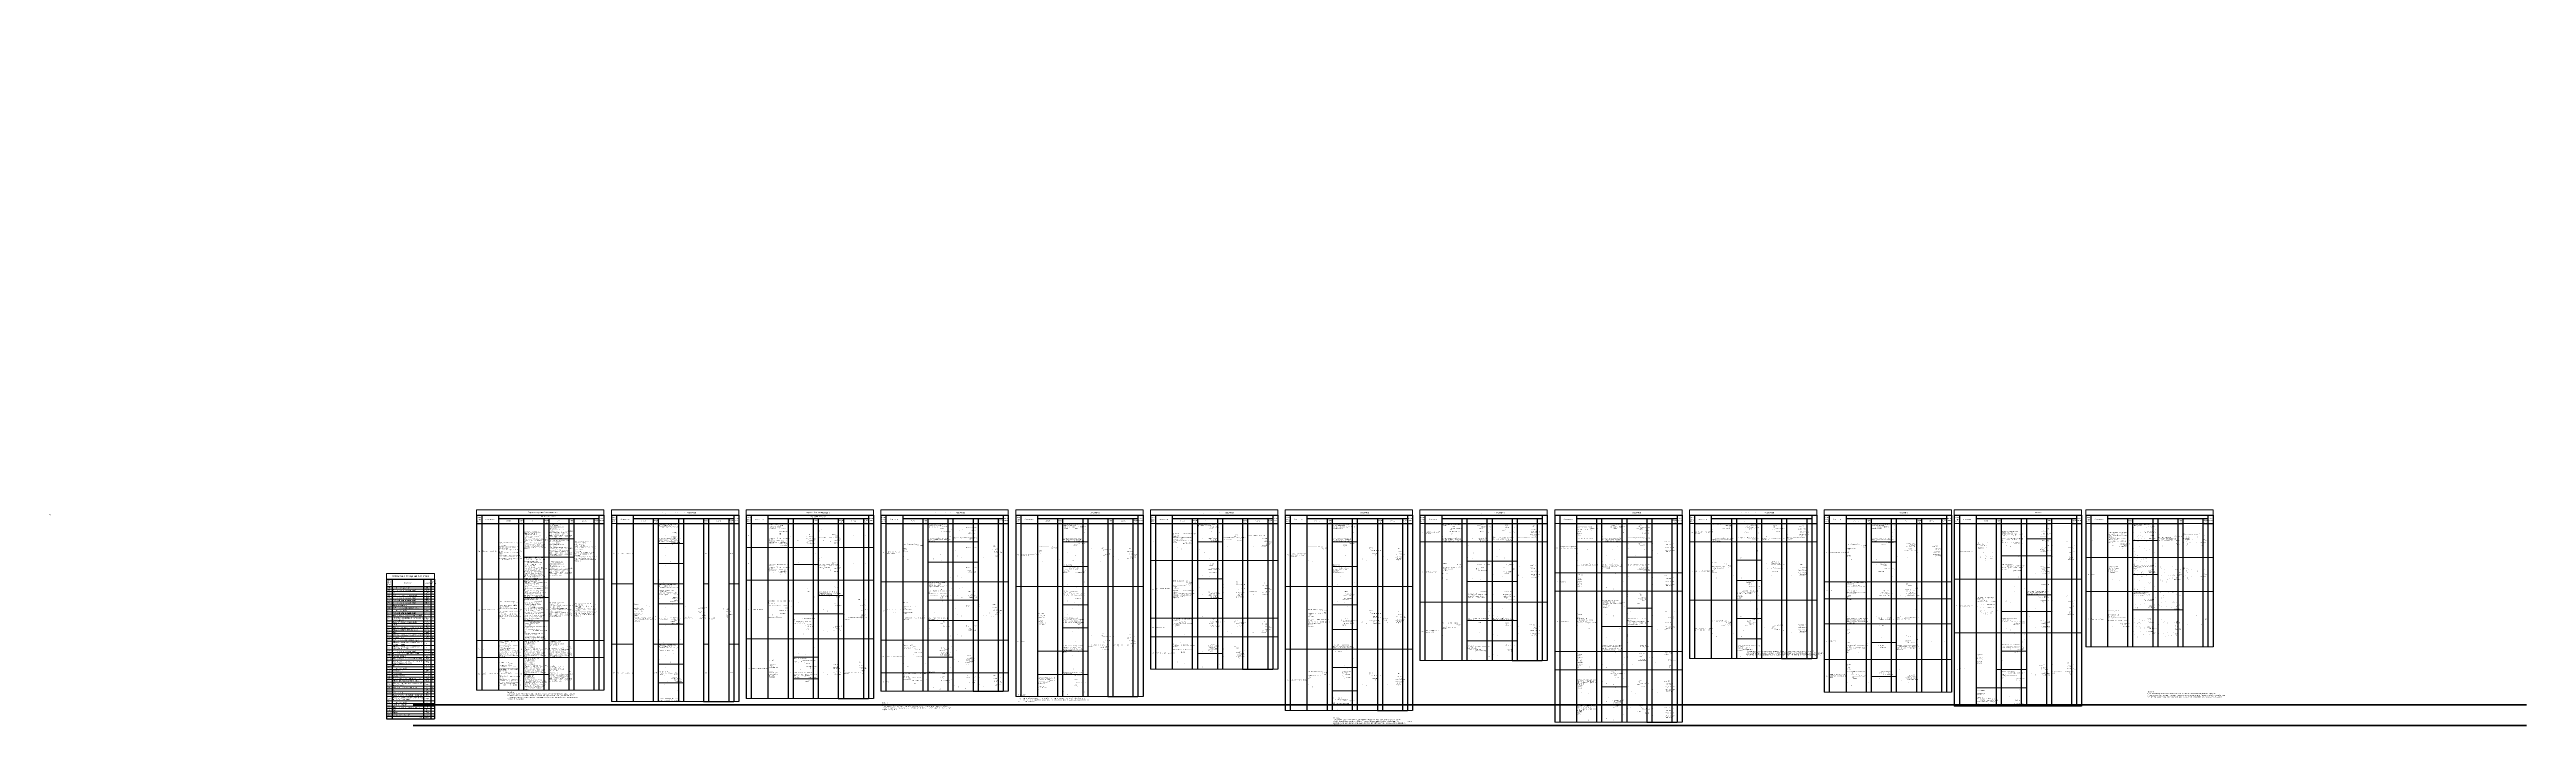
# Model space of a CAD drawing. Header units: millimetres. Extents: x -21315 to 645810, y -219460 to -37438.
import ezdxf

# ---------------------------------------------------------------- set-up
doc = ezdxf.new("R2010")
doc.units = ezdxf.units.MM
doc.layers.get('0').update_dxf_attribs({"color": 250, "lineweight": 0})
doc.layers.get('Defpoints').update_dxf_attribs({"true_color": 0xe5410b})
for name, color, linetype, lineweight in [('_TEXT', 189, 'Continuous', 18), ('АР_Кровля', 186, 'Continuous', 18), ('АР_Полы_Штриховка', 252, 'Continuous', 0), ('АР_Таблица отделки подвал', 250, 'Continuous', 15)]:
    doc.layers.add(name, color=color, linetype=linetype, lineweight=lineweight)
doc.layers.add('АР_Таблицы', color=250, linetype='Continuous')
doc.styles.add('ISOCPEUR', font='isocpeur.ttf', dxfattribs={"width": 0.7})
doc.styles.add('ISOCPEUR_2', font='isocpeur.ttf', dxfattribs={"width": 0.9, "height": 300})
doc.styles.add('Архитект', font='isocpeur.ttf', dxfattribs={"width": 0.8, "oblique": 8})

# ---------------------------------------------------------------- blocks, each defined once
blk = doc.blocks.new('*T768')
at = {"layer": 'Defpoints', "color": 8, "linetype": 'ByBlock', "lineweight": 0, "ltscale": 20, "transparency": 16777216}
for p, q in [((0, 0), (34295, 0)), ((0, 0), (0, -1354)), ((34295, 0), (34295, -1354)), ((36295, 0), (70590, 0)), ((36295, 0), (36295, -1354)), ((70590, 0), (70590, -1354)), ((72590, 0), (106885, 0)), ((72590, 0), (72590, -1354)), ((106885, 0), (106885, -1354)), ((108885, 0), (143180, 0)), ((108885, 0), (108885, -1354)), ((143180, 0), (143180, -1354)), ((145180, 0), (179475, 0)), ((145180, 0), (145180, -1354)), ((179475, 0), (179475, -1354)), ((181475, 0), (215770, 0)), ((181475, 0), (181475, -1354)), ((215770, 0), (215770, -1354)), ((217770, 0), (252065, 0)), ((217770, 0), (217770, -1354)), ((252065, 0), (252065, -1354)), ((254065, 0), (288360, 0)), ((254065, 0), (254065, -1354)), ((288360, 0), (288360, -1354)), ((290360, 0), (324655, 0)), ((290360, 0), (290360, -1354)), ((324655, 0), (324655, -1354)), ((326655, 0), (360950, 0)), ((326655, 0), (326655, -1354)), ((360950, 0), (360950, -1354)), ((362950, 0), (397245, 0)), ((362950, 0), (362950, -1354)), ((397245, 0), (397245, -1354)), ((397984, 0), (432279, 0)), ((397984, 0), (397984, -1354)), ((432279, 0), (432279, -1354)), ((433368, 0), (467663, 0)), ((433368, 0), (433368, -1354)), ((467663, 0), (467663, -1354))]:
    blk.add_line(p, q, dxfattribs=at)
at = {"layer": 'АР_Таблица отделки подвал', "color": 0, "lineweight": 30, "ltscale": 20, "transparency": 16777216}
for p, q in [((0, -1354), (1354, -1354)), ((36295, -1354), (37649, -1354)), ((72590, -1354), (73944, -1354)), ((108885, -1354), (110239, -1354)), ((145180, -1354), (146534, -1354)), ((181475, -1354), (182829, -1354)), ((217770, -1354), (219124, -1354)), ((254065, -1354), (255419, -1354)), ((290360, -1354), (291714, -1354)), ((326655, -1354), (328009, -1354)), ((362950, -1354), (364304, -1354)), ((397984, -1354), (399338, -1354)), ((433368, -1354), (434722, -1354))]:
    blk.add_line(p, q, dxfattribs=at)
at = {"layer": 'АР_Таблица отделки подвал', "lineweight": 30, "ltscale": 20, "transparency": 16777216}
for p, q in [((0, -1354), (0, -48500)), ((0, -3610), (34295, -3610)), ((1354, -1354), (1354, -48500)), ((5866, -1354), (5866, -48500)), ((11281, -2256), (11281, -48500)), ((12635, -2256), (12635, -48500)), ((18050, -2256), (18050, -48500)), ((19404, -2256), (19404, -48500)), ((24819, -2256), (24819, -48500)), ((26172, -3610), (26172, -48500)), ((31588, -3610), (31588, -48500)), ((32941, -1354), (32941, -48500)), ((34295, -1354), (34295, -48500)), ((36295, -1354), (36295, -51611)), ((37649, -1354), (37649, -51611)), ((42161, -1354), (42161, -51611)), ((47576, -2256), (47576, -51611)), ((48930, -2256), (48930, -51611)), ((54345, -2256), (54345, -51611)), ((55699, -2256), (55699, -51611)), ((61114, -2256), (61114, -51611)), ((62468, -3610), (62468, -51611)), ((67882, -3610), (67882, -51611)), ((69236, -1354), (69236, -51611)), ((70590, -1354), (70590, -51611)), ((72590, -1354), (72590, -50797)), ((73944, -1354), (73944, -50797)), ((78456, -1354), (78456, -50797)), ((83871, -2256), (83871, -50797)), ((85225, -2256), (85225, -50797)), ((90640, -2256), (90640, -50797)), ((91994, -2256), (91994, -50797)), ((97409, -2256), (97409, -50797)), ((98762, -3610), (98762, -50797)), ((104178, -3610), (104178, -50797)), ((105531, -1354), (105531, -50797)), ((106885, -1354), (106885, -50797)), ((108885, -1354), (108885, -48820)), ((110239, -1354), (110239, -48820)), ((114751, -1354), (114751, -48820)), ((120166, -2256), (120166, -48820)), ((121520, -2256), (121520, -48820)), ((126935, -2256), (126935, -48820)), ((128289, -2256), (128289, -48820)), ((133704, -2256), (133704, -48820)), ((135058, -3610), (135058, -48820)), ((140472, -3610), (140472, -48820)), ((141826, -1354), (141826, -48820)), ((143180, -1354), (143180, -48820)), ((145180, -1354), (145180, -50262)), ((146534, -1354), (146534, -50262)), ((151046, -1354), (151046, -50262)), ((156461, -2256), (156461, -50262)), ((157815, -2256), (157815, -50262)), ((163230, -2256), (163230, -50262)), ((164584, -2256), (164584, -50262)), ((169999, -2256), (169999, -50262)), ((171352, -3610), (171352, -50262)), ((176768, -3610), (176768, -50262)), ((178121, -1354), (178121, -50262)), ((179475, -1354), (179475, -50262)), ((181475, -1354), (181475, -42899)), ((182829, -1354), (182829, -42899)), ((187341, -1354), (187341, -42899)), ((192756, -2256), (192756, -42899)), ((194110, -2256), (194110, -42899)), ((199525, -2256), (199525, -42899)), ((200879, -2256), (200879, -42899)), ((206294, -2256), (206294, -42899)), ((207648, -3610), (207648, -42899)), ((213062, -3610), (213062, -42899)), ((214416, -1354), (214416, -42899)), ((215770, -1354), (215770, -42899)), ((217770, -1354), (217770, -54039)), ((219124, -1354), (219124, -54039)), ((223636, -1354), (223636, -54039)), ((229051, -2256), (229051, -54039)), ((230405, -2256), (230405, -54039)), ((235820, -2256), (235820, -54039)), ((237174, -2256), (237174, -54039)), ((242589, -2256), (242589, -54039)), ((243942, -3610), (243942, -54039)), ((249358, -3610), (249358, -54039)), ((250711, -1354), (250711, -54039)), ((252065, -1354), (252065, -54039)), ((254065, -1354), (254065, -40552)), ((255419, -1354), (255419, -40552)), ((259931, -1354), (259931, -40552)), ((265346, -2256), (265346, -40552)), ((266700, -2256), (266700, -40552)), ((272115, -2256), (272115, -40552)), ((273469, -2256), (273469, -40552)), ((278884, -2256), (278884, -40552)), ((280238, -3610), (280238, -40552)), ((285652, -3610), (285652, -40552)), ((287006, -1354), (287006, -40552)), ((288360, -1354), (288360, -40552)), ((290360, -1354), (290360, -57170)), ((291714, -1354), (291714, -57170)), ((296226, -1354), (296226, -57170)), ((301641, -2256), (301641, -57170)), ((302995, -2256), (302995, -57170)), ((308410, -2256), (308410, -57170)), ((309764, -2256), (309764, -57170)), ((315179, -2256), (315179, -57170)), ((316532, -3610), (316532, -57170)), ((321948, -3610), (321948, -57170)), ((323301, -1354), (323301, -57170)), ((324655, -1354), (324655, -57170)), ((326655, -1354), (326655, -39999)), ((328009, -1354), (328009, -39999)), ((332521, -1354), (332521, -39999)), ((337936, -2256), (337936, -39999)), ((339290, -2256), (339290, -39999)), ((344705, -2256), (344705, -39999)), ((346059, -2256), (346059, -39999)), ((351474, -2256), (351474, -39999)), ((352828, -3610), (352828, -39999)), ((358242, -3610), (358242, -39999)), ((359596, -1354), (359596, -39999)), ((360950, -1354), (360950, -39999)), ((362950, -1354), (362950, -49067)), ((364304, -1354), (364304, -49067)), ((368816, -1354), (368816, -49067)), ((374231, -2256), (374231, -49067)), ((375585, -2256), (375585, -49067)), ((381000, -2256), (381000, -49067)), ((382354, -2256), (382354, -49067)), ((387769, -2256), (387769, -49067)), ((389122, -3610), (389122, -49067)), ((394538, -3610), (394538, -49067)), ((395891, -1354), (395891, -49067)), ((397245, -1354), (397245, -49067)), ((397984, -1354), (397984, -52787)), ((399338, -1354), (399338, -52787)), ((403851, -1354), (403851, -52787)), ((409266, -2256), (409266, -52787)), ((410619, -2256), (410619, -52787)), ((416034, -2256), (416034, -52787)), ((417388, -2256), (417388, -52787)), ((422803, -2256), (422803, -52787)), ((424157, -3610), (424157, -52787)), ((429572, -3610), (429572, -52787)), ((430926, -1354), (430926, -52787)), ((432279, -1354), (432279, -52787)), ((433368, -1354), (433368, -36876)), ((434722, -1354), (434722, -36876)), ((439235, -1354), (439235, -36876)), ((444650, -2256), (444650, -36876)), ((446003, -2256), (446003, -36876)), ((451418, -2256), (451418, -36876)), ((452772, -2256), (452772, -36876)), ((458187, -2256), (458187, -36876)), ((459541, -3610), (459541, -36876)), ((464956, -3610), (464956, -36876)), ((466310, -1354), (466310, -36876)), ((467663, -1354), (467663, -36876))]:
    blk.add_line(p, q, dxfattribs=at)
at = {"layer": 'АР_Таблица отделки подвал', "color": 0, "linetype": 'ByBlock', "lineweight": 30, "ltscale": 20, "transparency": 16777216}
for p, q in [((1354, -1354), (34295, -1354)), ((5866, -2256), (32941, -2256)), ((26172, -2256), (26172, -3610)), ((31588, -2256), (31588, -3610)), ((37649, -1354), (70590, -1354)), ((42161, -2256), (69236, -2256)), ((62468, -2256), (62468, -3610)), ((67882, -2256), (67882, -3610)), ((73944, -1354), (106885, -1354)), ((78456, -2256), (105531, -2256)), ((98762, -2256), (98762, -3610)), ((104178, -2256), (104178, -3610)), ((110239, -1354), (143180, -1354)), ((114751, -2256), (141826, -2256)), ((135058, -2256), (135058, -3610)), ((140472, -2256), (140472, -3610)), ((146534, -1354), (179475, -1354)), ((151046, -2256), (178121, -2256)), ((171352, -2256), (171352, -3610)), ((176768, -2256), (176768, -3610)), ((182829, -1354), (215770, -1354)), ((187341, -2256), (214416, -2256)), ((207648, -2256), (207648, -3610)), ((213062, -2256), (213062, -3610)), ((219124, -1354), (252065, -1354)), ((223636, -2256), (250711, -2256)), ((243942, -2256), (243942, -3610)), ((249358, -2256), (249358, -3610)), ((255419, -1354), (288360, -1354)), ((259931, -2256), (287006, -2256)), ((280238, -2256), (280238, -3610)), ((285652, -2256), (285652, -3610)), ((291714, -1354), (324655, -1354)), ((296226, -2256), (323301, -2256)), ((316532, -2256), (316532, -3610)), ((321948, -2256), (321948, -3610)), ((328009, -1354), (360950, -1354)), ((332521, -2256), (359596, -2256)), ((352828, -2256), (352828, -3610)), ((358242, -2256), (358242, -3610)), ((364304, -1354), (397245, -1354)), ((368816, -2256), (395891, -2256)), ((389122, -2256), (389122, -3610)), ((394538, -2256), (394538, -3610)), ((399338, -1354), (432279, -1354)), ((403851, -2256), (430926, -2256)), ((424157, -2256), (424157, -3610)), ((429572, -2256), (429572, -3610)), ((434722, -1354), (467663, -1354)), ((439235, -2256), (466310, -2256)), ((459541, -2256), (459541, -3610)), ((464956, -2256), (464956, -3610))]:
    blk.add_line(p, q, dxfattribs=at)
at = {"layer": 'АР_Таблица отделки подвал', "lineweight": -2, "ltscale": 20, "transparency": 16777216}
for p, q in [((36295, -3610), (61114, -3610)), ((69236, -3610), (70590, -3610)), ((72590, -3610), (97409, -3610)), ((105531, -3610), (106885, -3610)), ((108885, -3610), (133704, -3610)), ((141826, -3610), (143180, -3610)), ((145180, -3610), (169999, -3610)), ((178121, -3610), (179475, -3610)), ((181475, -3610), (206294, -3610)), ((214416, -3610), (215770, -3610)), ((217770, -3610), (242589, -3610)), ((250711, -3610), (252065, -3610)), ((254065, -3610), (278884, -3610)), ((287006, -3610), (288360, -3610)), ((290360, -3610), (315179, -3610)), ((323301, -3610), (324655, -3610)), ((326655, -3610), (351474, -3610)), ((359596, -3610), (360950, -3610)), ((362950, -3610), (387769, -3610)), ((395891, -3610), (397245, -3610)), ((397984, -3610), (432279, -3610)), ((433368, -3610), (467663, -3610)), ((12635, -12722), (24819, -12722)), ((19404, -7799), (24819, -7799)), ((48930, -9029), (55699, -9029)), ((72590, -10078), (97409, -10078)), ((105531, -10078), (106885, -10078)), ((121520, -8551), (133704, -8551)), ((157815, -8551), (164584, -8551)), ((194110, -8596), (200879, -8596)), ((230405, -8551), (237174, -8551)), ((254065, -8574), (278884, -8574)), ((287006, -8574), (288360, -8574)), ((296226, -8551), (315179, -8551)), ((309764, -12740), (315179, -12740)), ((326655, -8551), (351474, -8551)), ((359596, -8551), (360950, -8551)), ((375585, -8551), (382354, -8551)), ((410619, -12364), (424157, -12364)), ((417388, -7799), (424157, -7799)), ((433368, -12785), (467663, -12785)), ((446003, -8198), (452772, -8198)), ((0, -18604), (24819, -18604)), ((32941, -18604), (34295, -18604)), ((36295, -19866), (42161, -19866)), ((47576, -19866), (55699, -19866)), ((48930, -14447), (55699, -14447)), ((69236, -19866), (70590, -19866)), ((72590, -18855), (97409, -18855)), ((85225, -14643), (91994, -14643)), ((105531, -18855), (106885, -18855)), ((108885, -19334), (133704, -19334)), ((121520, -14016), (133704, -14016)), ((141826, -19334), (143180, -19334)), ((157815, -15241), (164584, -15241)), ((181475, -13583), (206294, -13583)), ((194110, -18524), (200879, -18524)), ((214416, -13583), (215770, -13583)), ((230405, -15241), (237174, -15241)), ((266700, -13770), (278884, -13770)), ((266700, -19236), (278884, -19236)), ((290360, -16929), (315179, -16929)), ((323301, -16929), (324655, -16929)), ((339290, -13492), (346059, -13492)), ((339290, -18958), (346059, -18958)), ((362950, -19334), (397245, -19334)), ((375585, -14016), (382354, -14016)), ((397984, -18663), (432279, -18663)), ((12635, -23545), (19404, -23545)), ((48930, -25284), (55699, -25284)), ((91994, -23044), (97409, -23044)), ((121520, -24275), (133704, -24275)), ((145180, -20559), (169999, -20559)), ((157815, -25500), (164584, -25500)), ((178121, -20559), (179475, -20559)), ((194110, -23841), (200879, -23841)), ((217770, -20559), (242589, -20559)), ((230405, -25500), (237174, -25500)), ((250711, -20559), (252065, -20559)), ((254065, -24828), (278884, -24828)), ((287006, -24828), (288360, -24828)), ((290360, -21893), (315179, -21893)), ((309764, -26458), (315179, -26458)), ((323301, -21893), (324655, -21893)), ((326655, -24275), (351474, -24275)), ((359596, -24275), (360950, -24275)), ((362950, -23921), (397245, -23921)), ((417388, -22827), (424157, -22827)), ((433368, -21961), (467663, -21961)), ((12635, -29819), (19404, -29819)), ((48930, -30703), (55699, -30703)), ((85225, -27967), (97409, -27967)), ((121520, -29740), (133704, -29740)), ((157815, -31773), (164584, -31773)), ((181475, -29158), (206294, -29158)), ((214416, -29158), (215770, -29158)), ((230405, -32190), (237174, -32190)), ((266700, -29769), (278884, -29769)), ((302995, -31399), (315179, -31399)), ((339290, -29216), (346059, -29216)), ((362950, -30662), (397245, -30662)), ((397984, -33059), (432279, -33059)), ((410619, -27374), (424157, -27374)), ((446003, -26902), (459541, -26902)), ((0, -35136), (24819, -35136)), ((0, -39723), (24819, -39723)), ((32941, -35136), (34295, -35136)), ((32941, -39723), (34295, -39723)), ((36295, -36122), (42161, -36122)), ((47576, -36122), (55699, -36122)), ((69236, -36122), (70590, -36122)), ((72590, -34657), (97409, -34657)), ((85225, -39598), (91994, -39598)), ((105531, -34657), (106885, -34657)), ((108885, -35057), (133704, -35057)), ((121520, -39622), (128289, -39622)), ((141826, -35057), (143180, -35057)), ((151046, -38047), (164584, -38047)), ((181475, -34122), (206294, -34122)), ((194110, -38687), (200879, -38687)), ((214416, -34122), (215770, -34122)), ((217770, -37507), (242589, -37507)), ((250711, -37507), (252065, -37507)), ((266700, -35234), (278884, -35234)), ((290360, -38090), (315179, -38090)), ((323301, -38090), (324655, -38090)), ((326655, -39999), (351474, -39999)), ((339290, -34681), (346059, -34681)), ((359596, -39999), (360950, -39999)), ((375585, -35679), (382354, -35679)), ((410619, -38000), (417388, -38000)), ((433368, -36876), (467663, -36876)), ((12635, -44289), (19404, -44289)), ((48930, -41540), (55699, -41540)), ((48930, -46575), (55699, -46575)), ((85225, -45480), (91994, -45480)), ((108885, -43834), (133704, -43834)), ((141826, -43834), (143180, -43834)), ((151046, -44321), (164584, -44321)), ((181475, -42899), (206294, -42899)), ((214416, -42899), (215770, -42899)), ((230405, -42449), (237174, -42449)), ((254065, -40552), (278884, -40552)), ((287006, -40552), (288360, -40552)), ((290360, -43053), (315179, -43053)), ((323301, -43053), (324655, -43053)), ((362950, -40290), (397245, -40290)), ((375585, -44855), (382354, -44855)), ((409266, -42931), (417388, -42931)), ((0, -48500), (24819, -48500)), ((32941, -48500), (34295, -48500)), ((36295, -51611), (61114, -51611)), ((69236, -51611), (70590, -51611)), ((72590, -50797), (97409, -50797)), ((105531, -50797), (106885, -50797)), ((108885, -48820), (133704, -48820)), ((141826, -48820), (143180, -48820)), ((145180, -50262), (169999, -50262)), ((178121, -50262), (179475, -50262)), ((230405, -48722), (237174, -48722)), ((290360, -52582), (315179, -52582)), ((302995, -47641), (309764, -47641)), ((323301, -52582), (324655, -52582)), ((362950, -49067), (397245, -49067)), ((397984, -52787), (432279, -52787)), ((403851, -47862), (417388, -47862)), ((217770, -54039), (242589, -54039)), ((250711, -54039), (252065, -54039)), ((290360, -57170), (315179, -57170)), ((323301, -57170), (324655, -57170))]:
    blk.add_line(p, q, dxfattribs=at)
at = {"layer": 'АР_Таблица отделки подвал', "ltscale": 20, "transparency": 16777216}
for p, q in [((61114, -3610), (69236, -3610)), ((97409, -3610), (105531, -3610)), ((133704, -3610), (141826, -3610)), ((169999, -3610), (178121, -3610)), ((206294, -3610), (214416, -3610)), ((242589, -3610), (250711, -3610)), ((278884, -3610), (287006, -3610)), ((315179, -3610), (323301, -3610)), ((351474, -3610), (359596, -3610)), ((387769, -3610), (395891, -3610)), ((24819, -7799), (26172, -7799)), ((24819, -12722), (26172, -12722)), ((97409, -10078), (105531, -10078)), ((133704, -8551), (135058, -8551)), ((278884, -8574), (287006, -8574)), ((315179, -8551), (316532, -8551)), ((315179, -12740), (316532, -12740)), ((351474, -8551), (359596, -8551)), ((24819, -18604), (32941, -18604)), ((61114, -19866), (62468, -19866)), ((67882, -19866), (69236, -19866)), ((97409, -18855), (105531, -18855)), ((133704, -14016), (135058, -14016)), ((133704, -19334), (141826, -19334)), ((206294, -13583), (214416, -13583)), ((278884, -13770), (280238, -13770)), ((278884, -19236), (280238, -19236)), ((315179, -16929), (323301, -16929)), ((446003, -17373), (452772, -17373)), ((97409, -23044), (98762, -23044)), ((133704, -24275), (135058, -24275)), ((169999, -20559), (178121, -20559)), ((242589, -20559), (250711, -20559)), ((278884, -24828), (287006, -24828)), ((315179, -21893), (323301, -21893)), ((315179, -26458), (316532, -26458)), ((351474, -24275), (359596, -24275)), ((97409, -27967), (98762, -27967)), ((133704, -29740), (135058, -29740)), ((206294, -29158), (214416, -29158)), ((278884, -29769), (280238, -29769)), ((315179, -31399), (316532, -31399)), ((24819, -35136), (32941, -35136)), ((24819, -39723), (32941, -39723)), ((61114, -36122), (62468, -36122)), ((67882, -36122), (69236, -36122)), ((97409, -34657), (105531, -34657)), ((133704, -35057), (141826, -35057)), ((206294, -34122), (214416, -34122)), ((242589, -37507), (250711, -37507)), ((278884, -35234), (280238, -35234)), ((315179, -38090), (323301, -38090)), ((351474, -39999), (359596, -39999)), ((133704, -43834), (141826, -43834)), ((206294, -42899), (214416, -42899)), ((278884, -40552), (287006, -40552)), ((315179, -43053), (323301, -43053)), ((24819, -48500), (32941, -48500)), ((61114, -51611), (69236, -51611)), ((97409, -50797), (105531, -50797)), ((133704, -48820), (141826, -48820)), ((169999, -50262), (178121, -50262)), ((315179, -52582), (323301, -52582)), ((242589, -54039), (250711, -54039)), ((315179, -57170), (323301, -57170))]:
    blk.add_line(p, q, dxfattribs=at)
for s, insert, char_height, width, attachment_point, style in [('Номер поме- щения', (677, -2482), 270.75, 1263.5, 5, 'Архитект'), ('Наименование', (3610, -2482), 270.75, 4422.25, 5, 'Архитект'), ('Потолок', (8574, -2933), 270.8, 5324.75, 5, 'Архитект'), ('Площадь,  м2', (11958, -2933), 270.75, 1263.5, 5, 'Архитект'), ('{\\C3;Краска водно-дисперсионная с добав. противопоплесневых добавок:                      • класс пож. опас. не хуже Г1, В1, Д2, Т2;\\P• обработка поверхности: матовая;\\P• цвет: RAL 9010;                                 • улучшенная ц.п. штукатурка по сетке, шпаклевка, гладкий стеклохолст, финишная шпаклевка в 2 слоя.\\PBravo class Profi FW-55 или эквивалент.\\P* ссылка на модель носит рекоменд. характер и опред. внешний вид (форма, цвет, текстура, фактура) и качественные хар-ки материала или оборудования.}', (12770, -8166), 225.625, 5144.25, 4, 'ISOCPEUR'), ('Ведомость отделки 2-го этажа', (17148, -677), 361, 34204.75, 5, 'Архитект'), ('Стены', (15342, -2933), 270.8, 5324.75, 5, 'Архитект'), ('Вид отделки интерьеров', (19404, -1805), 270.75, 26984.75, 5, 'Архитект'), ('Площадь,  м2', (18727, -2933), 270.75, 1263.5, 5, 'Архитект'), ('{\\C64;Керамогранит крупноформатный:                      • размер: 600х600х9 мм;\\P• обработка поверхности: матовая;\\P• цвет "под камень";                             • коэф. противоскольжения: не ниже R9.\\PТипа Kerama Marazzi Про лаймстоун серый светлый натуральный DD641020R или эквивалент.\\P* ссылка на модель носит рекоменда- тельный характер и определяет внешний вид (форма, цвет, текстура, фактура) и качественные характеристики материала или оборудования.}', (19449, -5705), 225.625, 5324.75, 4, 'ISOCPEUR'), ('Пол', (22111, -2933), 270.8, 5324.75, 5, 'Архитект'), ('Площадь,  м2', (25496, -2933), 270.75, 1263.5, 5, 'Архитект'), ('14.96', (25496, -5705), 225.6, 902.5, 5, 'ISOCPEUR'), ('Плинтус', (28880, -2933), 270.8, 5324.75, 5, 'Архитект'), ('Длина, м.п.', (32264, -2933), 270.75, 1263.5, 5, 'Архитект'), ('24,7200', (32716, -3655), 225.6, 902.5, 3, 'Архитект'), ('Приме- чание', (33618, -2482), 270.75, 1263.5, 5, 'Архитект'), ('Номер поме- щения', (36972, -2482), 270.75, 1263.5, 5, 'Архитект'), ('Наименование', (39905, -2482), 270.75, 4422.25, 5, 'Архитект'), ('Потолок', (44869, -2933), 270.8, 5324.75, 5, 'Архитект'), ('Площадь,  м2', (48253, -2933), 270.75, 1263.5, 5, 'Архитект'), ('{\\C3;Краска водно-дисперсионная с добав. противопоплесневых добавок:                      • класс пожарной опасности не хуже Г1, В1, Д2, Т2;\\P• обработка поверхности: матовая;\\P• цвет: RAL 9010;                                 • улучшенная ц.п. штукатурка по сетке, шпаклевка, гладкий стеклохолст, финишная шпаклевка в 2 слоя.\\PBravo class Profi FW-55 или эквивалент.\\P* ссылка на модель носит рекоменда- тельный характер и определяет внешний вид (форма, цвет, текстура, фактура) и качественные характеристики материала или оборудования.}', (49065, -6319), 230, 5144.25, 4, 'ISOCPEUR'), ('Ведомость отделки 2-го этажа', (53442, -677), 361, 34204.75, 5, 'Архитект'), ('Стены', (51638, -2933), 270.8, 5324.75, 5, 'Архитект'), ('Вид отделки интерьеров', (55699, -1805), 270.75, 26984.75, 5, 'Архитект'), ('Площадь,  м2', (55022, -2933), 270.75, 1263.5, 5, 'Архитект'), ('76,62', (55022, -6319), 225.6, 1263.5, 5, 'ISOCPEUR'), ('Пол', (58406, -2933), 270.8, 5324.75, 5, 'Архитект'), ('Площадь,  м2', (61791, -2933), 270.75, 1263.5, 5, 'Архитект'), ('Плинтус', (65175, -2933), 270.8, 5324.75, 5, 'Архитект'), ('Длина, м.п.', (68559, -2933), 270.75, 1263.5, 5, 'Архитект'), ('Приме- чание', (69913, -2482), 270.75, 1263.5, 5, 'Архитект'), ('Номер поме- щения', (73267, -2482), 270.75, 1263.5, 5, 'Архитект'), ('Наименование', (76200, -2482), 270.75, 4422.25, 5, 'Архитект'), ('{\\C240;Грильято типа GL15:                                              • цвет: белый;\\P• размер ячейки: 50х50 мм.\\PГрильято Албес GL50-75 Sh или экв.    -----------------------------------------        Водно-дисперсионная негорючая окраска (негорючая НГ):                                             • цвет: RAL 9011;\\P• класс пожарной опасности строительных материалов: КМ0;                               • подготовка бетонной поверхности, шпаклевка, грунтовка.\\PBravo class profi FW-55 или эквивалент.\\P* ссылка на модель носит рекомендательный характер и определяет внешний вид (форма, цвет, текстура, фактура) и качественные характеристики материала или оборудования.}', (78682, -6844), 225.625, 4963.75, 4, 'ISOCPEUR'), ('Потолок', (81164, -2933), 270.8, 5324.75, 5, 'Архитект'), ('Площадь,  м2', (84548, -2933), 270.75, 1263.5, 5, 'Архитект'), ('{\\C30;Плитка керамическая:                            • размер: 200х800х9 мм;\\P• поверхность: структурированная;\\P• цвет: бежевый;                                • раскладка: без смещения;   \\C155; \\C30;                          • улучшенная ц.п. штукатурка по сетке.\\PТипа Kerama Marazzi Клин вуд бежевый SG705790R или эквивалент.\\P* ссылка на модель носит рекоменда- тельный характер и определяет внешний вид (форма, цвет, текстура, фактура) и качественные характеристики материала или оборудования.}', (85270, -6844), 237.5, 5324.75, 4, 'ISOCPEUR'), ('Ведомость отделки 2-го этажа', (89738, -677), 361, 34204.75, 5, 'Архитект'), ('Стены', (87932, -2933), 270.8, 5324.75, 5, 'Архитект'), ('Вид отделки интерьеров', (91994, -1805), 270.75, 26984.75, 5, 'Архитект'), ('Площадь,  м2', (91317, -2933), 270.75, 1263.5, 5, 'Архитект'), ('\\A1;{\\C130;Керамогранит крупноформатный:                      • размер: 600х600х9 мм;\\P• обработка поверхности: матовая;\\P• цвет "под бетон";                                                                            • коэф. противоскольжения: не ниже R9.\\PТипа Kerama Marazzi Фондамента пепельный светлый обрезной DL600720R или эквивалент.\\P* ссылка на модель носит рекоменда- тельный характер и определяет внешний вид (форма, цвет, текстура, фактура) и качественные характеристики материала или оборудования.}', (92219, -6844), 225.625, 4963.75, 4, 'ISOCPEUR'), ('Пол', (94701, -2933), 270.8, 5324.75, 5, 'Архитект'), ('Площадь,  м2', (98086, -2933), 270.75, 1263.5, 5, 'Архитект'), ('Плинтус', (101470, -2933), 270.8, 5324.75, 5, 'Архитект'), ('Длина, м.п.', (104854, -2933), 270.75, 1263.5, 5, 'Архитект'), ('Приме- чание', (106208, -2482), 270.75, 1263.5, 5, 'Архитект'), ('Номер поме- щения', (109562, -2482), 270.75, 1263.5, 5, 'Архитект'), ('Наименование', (112495, -2482), 270.75, 4422.25, 5, 'Архитект'), ('Потолок', (117459, -2933), 270.8, 5324.75, 5, 'Архитект'), ('Площадь,  м2', (120843, -2933), 270.75, 1263.5, 5, 'Архитект'), ('{\\C3;Краска водно-дисперсионная с добав. противопоплесневых добавок:                      • класс пож. опас. не хуже Г1, В1, Д2, Т2;\\P• обработка поверхности: матовая;\\P• цвет: RAL 9010;                                 • улучшенная ц.п. штукатурка по сетке, шпаклевка, гладкий стеклохолст, финишная шпаклевка в 2 слоя.\\PBravo class Profi FW-55 или эквивалент.\\P* ссылка на модель носит рекоменд. характер и опред. внешний вид (форма, цвет, текстура, фактура) и качественные хар-ки материала или оборудования.}', (121655, -6081), 225.625, 5144.25, 4, 'ISOCPEUR'), ('Ведомость отделки 2-го этажа', (126032, -677), 361, 34204.75, 5, 'Архитект'), ('Стены', (124228, -2933), 270.8, 5324.75, 5, 'Архитект'), ('Вид отделки интерьеров', (128289, -1805), 270.75, 26984.75, 5, 'Архитект'), ('Площадь,  м2', (127612, -2933), 270.75, 1263.5, 5, 'Архитект'), ('52,69', (127612, -6081), 225.6, 1263.5, 5, 'ISOCPEUR'), ('{\\C41;Кварц-виниловая дизайн плитка:                      • размер: 500х500х2.55 мм;\\P• класс пожарной опасности не хуже В2, РП1, Д2, Т2;\\P• цвет "серый бетон с отпечатками";                             • коэф. противоскольжения: не ниже R10.\\PТипа Forbo Effekta professional 8121 Slit imprint concrete Pro или эквивалент.\\P* ссылка на модель носит рекоменда- тельный характер и определяет внешний вид (форма, цвет, текстура, фактура) и качественные характеристики материала или оборудования.}', (128334, -6081), 225.625, 5324.75, 4, 'ISOCPEUR'), ('Пол', (130996, -2933), 270.8, 5324.75, 5, 'Архитект'), ('Площадь,  м2', (134381, -2933), 270.75, 1263.5, 5, 'Архитект'), ('12.12', (134381, -6081), 225.6, 902.5, 5, 'ISOCPEUR'), ('Плинтус', (137765, -2933), 270.8, 5324.75, 5, 'Архитект'), ('Длина, м.п.', (141149, -2933), 270.75, 1263.5, 5, 'Архитект'), ('Приме- чание', (142503, -2482), 270.75, 1263.5, 5, 'Архитект'), ('Номер поме- щения', (145857, -2482), 270.75, 1263.5, 5, 'Архитект'), ('Наименование', (148790, -2482), 270.75, 4422.25, 5, 'Архитект'), ('Потолок', (153754, -2933), 270.8, 5324.75, 5, 'Архитект'), ('Площадь,  м2', (157138, -2933), 270.75, 1263.5, 5, 'Архитект'), ('{\\C3;Краска водно-дисперсионная с добав. противопоплесневых добавок:                      • класс пожарной опасности не хуже Г1, В1, Д2, Т2;\\P• обработка поверхности: матовая;\\P• цвет: RAL 9010;                                 • улучшенная ц.п. штукатурка по сетке, шпаклевка, гладкий стеклохолст, финишная шпаклевка в 2 слоя.\\PBravo class Profi FW-55 или эквивалент.\\P* ссылка на модель носит рекоменда- тельный характер и определяет внешний вид (форма, цвет, текстура, фактура) и качественные характеристики материала или оборудования.}', (157950, -6081), 225.625, 5144.25, 4, 'ISOCPEUR'), ('Ведомость отделки 2-го этажа', (162328, -677), 361, 34204.75, 5, 'Архитект'), ('Стены', (160522, -2933), 270.8, 5324.75, 5, 'Архитект'), ('Вид отделки интерьеров', (164584, -1805), 270.75, 26984.75, 5, 'Архитект'), ('Площадь,  м2', (163907, -2933), 270.75, 1263.5, 5, 'Архитект'), ('60,70', (163907, -6081), 225.6, 1263.5, 5, 'ISOCPEUR'), ('Пол', (167291, -2933), 270.8, 5324.75, 5, 'Архитект'), ('Площадь,  м2', (170676, -2933), 270.75, 1263.5, 5, 'Архитект'), ('Плинтус', (174060, -2933), 270.8, 5324.75, 5, 'Архитект'), ('Длина, м.п.', (177444, -2933), 270.75, 1263.5, 5, 'Архитект'), ('Приме- чание', (178798, -2482), 270.75, 1263.5, 5, 'Архитект'), ('Номер поме- щения', (182152, -2482), 270.75, 1263.5, 5, 'Архитект'), ('Наименование', (185085, -2482), 270.75, 4422.25, 5, 'Архитект'), ('{\\C212;Водно-дисперсионная негорючая окраска (негорючая НГ):                                             • цвет: RAL 9003;\\P• класс пожарной опасности строительных материалов: КМ1, КМ0;                             • подготовка бетонной поверхности, шпаклевка, грунтовка.\\PТипа Bravo decor class profi НГ W-200 или эквивалент.\\P* ссылка на модель носит рекоменда- тельный характер и определяет внешний вид (форма, цвет, текстура, фактура) и качественные характеристики материала или оборудования.}', (187386, -8596), 225.625, 5324.75, 4, 'ISOCPEUR'), ('Потолок', (190049, -2933), 270.8, 5324.75, 5, 'Архитект'), ('Площадь,  м2', (193433, -2933), 270.75, 1263.5, 5, 'Архитект'), ('{\\C3;Краска водно-дисперсионная с добав. противопоплесневых добавок:                      • класс пожарной опасности не хуже Г1, В1, Д2, Т2;\\P• обработка поверхности: матовая;\\P• цвет: RAL 9010;                                 • улучшенная ц.п. штукатурка по сетке, шпаклевка, гладкий стеклохолст, финишная шпаклевка в 2 слоя.\\PBravo class Profi FW-55 или эквивалент.\\P* ссылка на модель носит рекоменда- тельный характер и определяет внешний вид (форма, цвет, текстура, фактура) и качественные характеристики материала или оборудования.}', (194245, -6103), 225.625, 5144.25, 4, 'ISOCPEUR'), ('Ведомость отделки 2-го этажа', (198622, -677), 361, 34204.75, 5, 'Архитект'), ('Стены', (196818, -2933), 270.8, 5324.75, 5, 'Архитект'), ('Вид отделки интерьеров', (200879, -1805), 270.75, 26984.75, 5, 'Архитект'), ('Площадь,  м2', (200202, -2933), 270.75, 1263.5, 5, 'Архитект'), ('50,66', (200202, -6103), 225.6, 1263.5, 5, 'ISOCPEUR'), ('{\\C34;Кварц-виниловая дизайн плитка:                      • размер: 500х500х2.55 мм;\\P• класс пожарной опасности не хуже В2, РП1, Д2, Т2;\\P• цвет "натуральный бетон";                             • коэф. противоскольжения: не ниже R10.\\PТипа Forbo Effekta professional 8061 T Natural concrete pro или эквивалент.\\P* ссылка на модель носит рекоменда- тельный характер и определяет внешний вид (форма, цвет, текстура, фактура) и качественные характеристики материала или оборудования.}', (200924, -8596), 225.625, 5324.75, 4, 'ISOCPEUR'), ('Пол', (203586, -2933), 270.8, 5324.75, 5, 'Архитект'), ('Площадь,  м2', (206971, -2933), 270.75, 1263.5, 5, 'Архитект'), ('Плинтус', (210355, -2933), 270.8, 5324.75, 5, 'Архитект'), ('Длина, м.п.', (213739, -2933), 270.75, 1263.5, 5, 'Архитект'), ('Приме- чание', (215093, -2482), 270.75, 1263.5, 5, 'Архитект'), ('Номер поме- щения', (218447, -2482), 270.75, 1263.5, 5, 'Архитект'), ('Наименование', (221380, -2482), 270.75, 4422.25, 5, 'Архитект'), ('Потолок', (226344, -2933), 270.8, 5324.75, 5, 'Архитект'), ('Площадь,  м2', (229728, -2933), 270.75, 1263.5, 5, 'Архитект'), ('{\\C3;Краска водно-дисперсионная с добав. противопоплесневых добавок:                      • класс пожарной опасности не хуже Г1, В1, Д2, Т2;\\P• обработка поверхности: матовая;\\P• цвет: RAL 9010;                                 • улучшенная ц.п. штукатурка по сетке, шпаклевка, гладкий стеклохолст, финишная шпаклевка в 2 слоя.\\PBravo class Profi FW-55 или эквивалент.\\P* ссылка на модель носит рекоменда- тельный характер и определяет внешний вид (форма, цвет, текстура, фактура) и качественные характеристики материала или оборудования.}', (230540, -6081), 225.625, 5144.25, 4, 'ISOCPEUR'), ('Ведомость отделки 2-го этажа', (234918, -677), 361, 34204.75, 5, 'Архитект'), ('Стены', (233112, -2933), 270.8, 5324.75, 5, 'Архитект'), ('Вид отделки интерьеров', (237174, -1805), 270.75, 26984.75, 5, 'Архитект'), ('Площадь,  м2', (236497, -2933), 270.75, 1263.5, 5, 'Архитект'), ('35,42', (236497, -6081), 225.6, 1263.5, 5, 'ISOCPEUR'), ('Пол', (239881, -2933), 270.8, 5324.75, 5, 'Архитект'), ('Площадь,  м2', (243266, -2933), 270.75, 1263.5, 5, 'Архитект'), ('Плинтус', (246650, -2933), 270.8, 5324.75, 5, 'Архитект'), ('Длина, м.п.', (250034, -2933), 270.75, 1263.5, 5, 'Архитект'), ('Приме- чание', (251388, -2482), 270.75, 1263.5, 5, 'Архитект'), ('Номер поме- щения', (254742, -2482), 270.75, 1263.5, 5, 'Архитект'), ('225', (254742, -6092), 225.6, 902.5, 5, 'ISOCPEUR'), ('Кладовая инвентаря творческой мастерской ', (255644, -6092), 225.62, 4061.25, 4, 'ISOCPEUR'), ('Наименование', (257675, -2482), 270.75, 4422.25, 5, 'Архитект'), ('{\\C212;Водно-дисперсионная негорючая окраска (негорючая НГ):                                             • цвет: RAL 9003;\\P• класс пожарной опасности строительных материалов: КМ1, КМ0;                             • подготовка бетонной поверхности, шпаклевка, грунтовка.\\PТипа Bravo decor class profi НГ W-200 или эквивалент.\\P* ссылка на модель носит рекоменда- тельный характер и определяет внешний вид (форма, цвет, текстура, фактура) и качественные характеристики материала или оборудования.}', (260157, -6092), 225.625, 4963.75, 4, 'ISOCPEUR'), ('Потолок', (262639, -2933), 270.8, 5324.75, 5, 'Архитект'), ('Площадь,  м2', (266023, -2933), 270.75, 1263.5, 5, 'Архитект'), ('17.75', (266023, -6092), 225.6, 902.5, 5, 'ISOCPEUR'), ('{\\C3;Краска водно-дисперсионная с добав. противопоплесневых добавок:                      • класс пожарной опасности не хуже Г1, В1, Д2, Т2;\\P• обработка поверхности: матовая;\\P• цвет: RAL 9010;                                 • улучшенная ц.п. штукатурка по сетке, шпаклевка, гладкий стеклохолст, финишная шпаклевка в 2 слоя.\\PBravo class Profi FW-55 или эквивалент.\\P* ссылка на модель носит рекоменда- тельный характер и определяет внешний вид (форма, цвет, текстура, фактура) и качественные характеристики материала или оборудования.}', (266835, -6092), 225.625, 5144.25, 4, 'ISOCPEUR'), ('Ведомость отделки 2-го этажа', (271212, -677), 361, 34204.75, 5, 'Архитект'), ('Стены', (269408, -2933), 270.8, 5324.75, 5, 'Архитект'), ('Вид отделки интерьеров', (273469, -1805), 270.75, 26984.75, 5, 'Архитект'), ('Площадь,  м2', (272792, -2933), 270.75, 1263.5, 5, 'Архитект'), ('63,83', (272792, -6092), 225.6, 1263.5, 5, 'ISOCPEUR'), ('{\\C34;Кварц-виниловая дизайн плитка:                      • размер: 500х500х2.55 мм;\\P• класс пожарной опасности не хуже В2, РП1, Д2, Т2;\\P• цвет "натуральный бетон";                             • коэф. противоскольжения: не ниже R10.\\PТипа Forbo Effekta professional 8061 T Natural concrete pro или эквивалент.\\P* ссылка на модель носит рекоменда- тельный характер и определяет внешний вид (форма, цвет, текстура, фактура) и качественные характеристики материала или оборудования.}', (273694, -6092), 225.625, 4963.75, 4, 'ISOCPEUR'), ('Пол', (276176, -2933), 270.8, 5324.75, 5, 'Архитект'), ('Площадь,  м2', (279561, -2933), 270.75, 1263.5, 5, 'Архитект'), ('17.75', (279561, -6092), 225.6, 902.5, 5, 'ISOCPEUR'), ('{\\C36;Плинтус полимерный на основе ПВХ             • цвет: RAL 9004;                             • плинтус соответствует REACH и не содержит вредных веществ.\\PТипа Первый профильный завод PL100SD* или эквивалент.\\P* ссылка на модель носит рекоменд. характер и опред. внешний вид (форма, цвет, текстура, фактура) и кач-ные хар-ки материала или оборудования.}', (280463, -6092), 225.625, 4963.75, 4, 'ISOCPEUR'), ('Плинтус', (282945, -2933), 270.8, 5324.75, 5, 'Архитект'), ('Длина, м.п.', (286329, -2933), 270.75, 1263.5, 5, 'Архитект'), ('17,19', (286329, -6092), 225.6, 902.5, 5, 'ISOCPEUR'), ('Приме- чание', (287683, -2482), 270.75, 1263.5, 5, 'Архитект'), ('Номер поме- щения', (291037, -2482), 270.75, 1263.5, 5, 'Архитект'), ('Наименование', (293970, -2482), 270.75, 4422.25, 5, 'Архитект'), ('{\\C132;Акустические панели подвесные:                                             • цвет: RAL 9010, RAL 200 80 25, RAL 240 70 20, RAL 110 80 40, текстура "под дерево";                                           • класс пож. опас. не ниже Г1, В1, Д2, Т2;\\P• размеры: треугольники - 1195х950х40 мм, скругление углов.\\PТипа Ecophon solo или эквивалент.}', (296452, -6081), 225.625, 4963.75, 4, 'ISOCPEUR'), ('Потолок', (298934, -2933), 270.8, 5324.75, 5, 'Архитект'), ('Площадь,  м2', (302318, -2933), 270.75, 1263.5, 5, 'Архитект'), ('54.48', (302318, -6081), 225.6, 902.5, 5, 'ISOCPEUR'), ('{\\C3;Краска водно-дисперсионная с добав. противопоплесневых добавок:                      • класс пожарной опасности не хуже Г1, В1, Д2, Т2;\\P• обработка поверхности: матовая;\\P• цвет: RAL 9010;                                 • улучшенная ц.п. штукатурка по сетке, шпаклевка, гладкий стеклохолст, финишная шпаклевка в 2 слоя.\\PBravo class Profi FW-55 или эквивалент.\\P* ссылка на модель носит рекоменда- тельный характер и определяет внешний вид (форма, цвет, текстура, фактура) и качественные характеристики материала или оборудования.}', (303130, -6081), 225.625, 5144.25, 4, 'ISOCPEUR'), ('Ведомость отделки 2-го этажа', (307508, -677), 361, 34204.75, 5, 'Архитект'), ('Стены', (305702, -2933), 270.8, 5324.75, 5, 'Архитект'), ('Вид отделки интерьеров', (309764, -1805), 270.75, 26984.75, 5, 'Архитект'), ('Площадь,  м2', (309087, -2933), 270.75, 1263.5, 5, 'Архитект'), ('430,24', (309087, -6081), 225.6, 1263.5, 5, 'ISOCPEUR'), ('{\\C41;Кварц-виниловая дизайн плитка:                      • размер: 500х500х2.55 мм;\\P• класс пожарной опасности не хуже В2,РП1,Д2,Т2;\\P• цвет "серый бетон с отпечатками";                             • коэф. противоскольжения: не ниже R10.\\PТипа Forbo Effekta professional 8121 Slit imprint concrete Pro или эквивалент.\\P* ссылка на модель носит рекоменда- тельный характер и определяет внешний вид (форма, цвет, текстура, фактура) и качественные характеристики материала или оборудования.}', (309809, -6081), 225.625, 5324.75, 4, 'ISOCPEUR'), ('Пол', (312471, -2933), 270.8, 5324.75, 5, 'Архитект'), ('Площадь,  м2', (315856, -2933), 270.75, 1263.5, 5, 'Архитект'), ('90,80', (315856, -6081), 225.6, 902.5, 5, 'ISOCPEUR'), ('Плинтус', (319240, -2933), 270.8, 5324.75, 5, 'Архитект'), ('Длина, м.п.', (322624, -2933), 270.75, 1263.5, 5, 'Архитект'), ('Приме- чание', (323978, -2482), 270.75, 1263.5, 5, 'Архитект'), ('Номер поме- щения', (327332, -2482), 270.75, 1263.5, 5, 'Архитект'), ('233', (327332, -6081), 225.6, 902.5, 5, 'Архитект'), ('Кладовая кабинета материальной технологии', (328234, -6081), 225.62, 4061.25, 4, 'Архитект'), ('Наименование', (330265, -2482), 270.75, 4422.25, 5, 'Архитект'), ('{\\C74;Кассетный акустический потолок:                                             • цвет: белый;                                         • класс пожарной опасности не хуже Г1, В1, Д2, Т2;\\P• размер: 1200х600х20 мм.\\PТипа Ecophon Фокус А или эквивалент.    --------------------------------------- Подготовка бетонной поверхности, шпаклевка, грунтовка.\\P* ссылка на модель носит рекоменд. характер и опред. внешний вид (форма, цвет, текстура, фактура) и качественные хар-ки материала или оборудования.}', (332792, -6081), 225.625, 4873.5, 4, 'ISOCPEUR'), ('Потолок', (335229, -2933), 270.8, 5324.75, 5, 'Архитект'), ('Площадь,  м2', (338613, -2933), 270.75, 1263.5, 5, 'Архитект'), ('23.55', (338613, -6081), 225.6, 1263.5, 5, 'ISOCPEUR'), ('{\\C3;Краска водно-дисперсионная с добавлением противопоплесневых добавок:                      • класс пожарной опасности не хуже Г1, В1, Д2, Т2;\\P• обработка поверхности: матовая;\\P• цвет: RAL 9010;                                 • улучшенная ц.п. штукатурка по сетке, шпаклевка, гладкий стеклохолст, финишная шпаклевка в 2 слоя. Bravo class Profi FW-55 или эквивалент.\\P* ссылка на модель носит рекоменд. характер и опред. внешний вид (форма, цвет, текстура, фактура) и качественные хар-ки материала или оборудования.}', (339425, -6081), 225.625, 5144.25, 4, 'ISOCPEUR'), ('Ведомость отделки 2-го этажа', (343802, -677), 361, 34204.75, 5, 'Архитект'), ('Стены', (341998, -2933), 270.8, 5324.75, 5, 'Архитект'), ('Вид отделки интерьеров', (346059, -1805), 270.75, 26984.75, 5, 'Архитект'), ('Площадь,  м2', (345382, -2933), 270.75, 1263.5, 5, 'Архитект'), ('76,19', (345382, -6081), 225.6, 1263.5, 5, 'ISOCPEUR'), ('{\\C34;Кварц-виниловая дизайн плитка:                      • размер: 500х500х2.55 мм;\\P• класс пожарной опасности не хуже В2, РП1, Д2, Т2;\\P• цвет "натуральный бетон";                             • коэф. противоскольжения: не ниже R10.\\PТипа Forbo Effekta professional 8061 T Natural concrete pro или эквивалент.\\P* ссылка на модель носит рекоменда- тельный характер и определяет внешний вид (форма, цвет, текстура, фактура) и качественные характеристики материала или оборудования.}', (346104, -6081), 225.625, 5324.75, 4, 'ISOCPEUR'), ('Пол', (348766, -2933), 270.8, 5324.75, 5, 'Архитект'), ('Площадь,  м2', (352151, -2933), 270.75, 1263.5, 5, 'Архитект'), ('23.55', (352151, -6081), 225.6, 902.5, 5, 'ISOCPEUR'), ('{\\C36;Плинтус полимерный на основе ПВХ             • цвет: RAL 9004;                             • плинтус соответствует REACH и не содержит вредных веществ.\\PТипа Первый профильный завод PL100SD* или эквивалент.\\P* ссылка на модель носит рекоменд. характер и опред. внешний вид (форма, цвет, текстура, фактура) и кач-ные хар-ки материала или оборудования.}', (353053, -6081), 225.625, 4963.75, 4, 'ISOCPEUR'), ('Плинтус', (355535, -2933), 270.8, 5324.75, 5, 'Архитект'), ('Длина, м.п.', (358919, -2933), 270.75, 1263.5, 5, 'Архитект'), ('18,84', (358919, -6081), 225.6, 902.5, 5, 'Архитект'), ('Приме- чание', (360273, -2482), 270.75, 1263.5, 5, 'Архитект'), ('Номер поме- щения', (363627, -2482), 270.75, 1263.5, 5, 'Архитект'), ('Наименование', (366560, -2482), 270.75, 4422.25, 5, 'Архитект'), ('Потолок', (371524, -2933), 270.8, 5324.75, 5, 'Архитект'), ('Площадь,  м2', (374908, -2933), 270.75, 1263.5, 5, 'Архитект'), ('{\\C3;Краска водно-дисперсионная с добавлением противопоплесневых добавок:                      • класс пож. опас. не хуже Г1, В1, Д2, Т2;\\P• обработка поверхности: матовая;\\P• цвет: RAL 9010;                                 • улучшенная ц.п. штукатурка по сетке, шпаклевка, гладкий стеклохолст, финишная шпаклевка в 2 слоя.\\PBravo class Profi FW-55 или эквивалент.\\P* ссылка на модель носит рекоменд. характер и опред. внешний вид (форма, цвет, текстура, фактура) и качественные хар-ки материала или оборудования.}', (375630, -6081), 225.625, 5324.75, 4, 'ISOCPEUR'), ('Ведомость отделки 2-го этажа', (380098, -677), 361, 34204.75, 5, 'Архитект'), ('Стены', (378292, -2933), 270.8, 5324.75, 5, 'Архитект'), ('Вид отделки интерьеров', (382354, -1805), 270.75, 26984.75, 5, 'Архитект'), ('Площадь,  м2', (381677, -2933), 270.75, 1263.5, 5, 'Архитект'), ('103,06', (381677, -6081), 225.6, 1263.5, 5, 'ISOCPEUR'), ('Пол', (385061, -2933), 270.8, 5324.75, 5, 'Архитект'), ('Площадь,  м2', (388446, -2933), 270.75, 1263.5, 5, 'Архитект'), ('Плинтус', (391830, -2933), 270.8, 5324.75, 5, 'Архитект'), ('Длина, м.п.', (395214, -2933), 270.75, 1263.5, 5, 'Архитект'), ('Приме- чание', (396568, -2482), 270.75, 1263.5, 5, 'Архитект'), ('Номер поме- щения', (398661, -2482), 270.75, 1263.5, 5, 'Архитект'), ('Наименование', (401594, -2482), 270.75, 4422.25, 5, 'Архитект'), ('Потолок', (406558, -2933), 270.8, 5324.75, 5, 'Архитект'), ('Площадь,  м2', (409942, -2933), 270.75, 1263.5, 5, 'Архитект'), ('{\\C3;Краска водно-дисперсионная с добав. противопоплесневых добавок:                      • класс пожарной опасности не хуже Г1, В1, Д2, Т2;\\P• обработка поверхности: матовая;\\P• цвет: RAL 9010;                                 • улучшенная ц.п. штукатурка по сетке, шпаклевка, гладкий стеклохолст, финишная шпаклевка в 2 слоя.\\PBravo class Profi FW-55 или эквивалент.\\P* ссылка на модель носит рекоменда- тельный характер и определяет внешний вид (форма, цвет, текстура, фактура) и качественные характеристики материала или оборудования.}', (410664, -7987), 225.625, 5324.75, 4, 'ISOCPEUR'), ('Ведомость отделки 2-го этажа', (415132, -677), 361, 34204.75, 5, 'Архитект'), ('Стены', (413327, -2933), 270.8, 5324.75, 5, 'Архитект'), ('Вид отделки интерьеров', (417388, -1805), 270.75, 26984.75, 5, 'Архитект'), ('Площадь,  м2', (416711, -2933), 270.75, 1263.5, 5, 'Архитект'), ('{\\C64;Керамогранит крупноформатный:                      • размер: 600х600х9 мм;\\P• обработка поверхности: матовая;\\P• цвет "под камень";                             • коэф. противоскольжения: не ниже R9.\\PТипа Kerama Marazzi Про лаймстоун серый светлый натуральный DD641020R или эквивалент.\\P* ссылка на модель носит рекоменда- тельный характер и определяет внешний вид (форма, цвет, текстура, фактура) и качественные характеристики материала или оборудования.}', (417433, -5705), 198.55, 5324.75, 4, 'ISOCPEUR'), ('Пол', (420096, -2933), 270.8, 5324.75, 5, 'Архитект'), ('Площадь,  м2', (423480, -2933), 270.75, 1263.5, 5, 'Архитект'), ('12.90', (423480, -5705), 225.6, 902.5, 5, 'ISOCPEUR'), ('Плинтус', (426864, -2933), 270.8, 5324.75, 5, 'Архитект'), ('Длина, м.п.', (430249, -2933), 270.75, 1263.5, 5, 'Архитект'), ('Приме- чание', (431602, -2482), 270.75, 1263.5, 5, 'Архитект'), ('Номер поме- щения', (434045, -2482), 270.75, 1263.5, 5, 'Архитект'), ('Наименование', (436978, -2482), 270.75, 4422.25, 5, 'Архитект'), ('{\\C212;Водно-дисперсионная негорючая окраска (негорючая НГ): • цвет: RAL 9003;\\P• класс пожарной опасности строительных материалов: КМ1, КМ0;                             • подготовка бетонной поверхности, шпаклевка, грунтовка.\\PТипа Bravo decor class profi НГ W-200 или эквивалент.\\P* ссылка на модель носит рекоменда- тельный характер и определяет внешний вид (форма, цвет, текстура, фактура) и качественные характеристики материала или оборудования.}', (439505, -8198), 225.625, 4873.5, 4, 'ISOCPEUR'), ('Потолок', (441942, -2933), 270.8, 5324.75, 5, 'Архитект'), ('Площадь,  м2', (445327, -2933), 270.75, 1263.5, 5, 'Архитект'), ('{\\C3;Краска водно-дисперсионная с добав. противопоплесневых добавок:                      • класс пожарной опасности не хуже Г1, В1, Д2, Т2;\\P• обработка поверхности: матовая;\\P• цвет: RAL 9010;                                 • улучшенная ц.п. штукатурка по сетке, шпаклевка, гладкий стеклохолст, финишная шпаклевка в 2слоя.\\PBravo class Profi FW-55 или эквивалент.\\P* ссылка на модель носит рекоменда- тельный характер и определяет внешний вид (форма, цвет, текстура, фактура) и качественные характеристики материала или оборудования.}', (446049, -5904), 225.625, 5324.75, 4, 'ISOCPEUR'), ('Ведомость отделки 2-го этажа', (450516, -677), 361, 34204.75, 5, 'Архитект'), ('Стены', (448711, -2933), 270.8, 5324.75, 5, 'Архитект'), ('Вид отделки интерьеров', (452772, -1805), 270.75, 26984.75, 5, 'Архитект'), ('Площадь,  м2', (452095, -2933), 270.75, 1263.5, 5, 'Архитект'), ('163,45', (452095, -5904), 225.6, 1263.5, 5, 'ISOCPEUR'), ('{\\C34;Кварц-виниловая дизайн плитка:                      • размер: 500х500х2.55 мм;\\P• класс пожарной опасности не хуже В2, РП1, Д2, Т2; • цвет "натуральный бетон";                             • коэф. противоскольжения: не ниже R10.\\PТипа Forbo Effekta professional 8061 T Natural concrete pro или эквивалент.\\P* ссылка на модель носит рек.характер и определяет внешний вид (форма, цвет, текстура, фактура) и качественные характеристики материала или оборудования.}', (452817, -8198), 225.625, 5324.75, 4, 'ISOCPEUR'), ('Пол', (455480, -2933), 270.8, 5324.75, 5, 'Архитект'), ('Площадь,  м2', (458864, -2933), 270.75, 1263.5, 5, 'Архитект'), ('{\\C36;Плинтус полимерный на основе ПВХ             • цвет: RAL 9004;                             • плинтус соответствует REACH и не содержит вредных веществ.\\PТипа Первый профильный завод PL100SD* или эквивалент.\\P* ссылка на модель носит рекоменд. характер и опред. внешний вид (форма, цвет, текстура, фактура) и кач-ные хар-ки материала или оборудования.}', (459767, -8198), 225.625, 4963.75, 4, 'ISOCPEUR'), ('Плинтус', (462248, -2933), 270.8, 5324.75, 5, 'Архитект'), ('Длина, м.п.', (465633, -2933), 270.75, 1263.5, 5, 'Архитект'), ('Приме- чание', (466987, -2482), 270.75, 1263.5, 5, 'Архитект'), ('201', (677, -11107), 225.6, 902.5, 5, 'Архитект'), ('Лестничная клетка Тип Н2', (1579, -11107), 225.62, 4061.25, 4, 'Архитект'), ('{\\C212;Водно-дисперсионная негорючая окраска (негорючая НГ):                                             • цвет: RAL 9003;\\P• класс пожарной опасности строительных материалов: КМ1, КМ0;                             • подготовка бетонной поверхности, шпаклевка, грунтовка.\\PТипа Bravo decor class profi НГ W-200 или эквивалент.\\P* ссылка на модель носит рекоменда- тельный характер и определяет внешний вид (форма, цвет, текстура, фактура) и качественные характеристики материала или оборудования.}', (5911, -11107), 225.625, 5324.75, 4, 'ISOCPEUR'), ('28.82', (11958, -11107), 225.6, 1263.5, 5, 'ISOCPEUR'), ('{\\C211;Окраска лестничных клеток зоне поручня           Краска водно-дисперсионная с добав. противопоплесневых добавок:                      • класс пожарной опасности НГ;\\P• обработка поверхности: матовая;\\P• цвет: RAL 070 80 40;                                 • улучшенная ц.п. штукатурка по сетке, шпаклевка, гладкий стеклохолст, финишная шпаклевка в 2 слоя.\\PBravo Decor clas profi W-200 НГ или экв.\\P* ссылка на модель носит рекоменд. характер и опред. внешний вид (форма, цвет, текстура, фактура) и кач-ые хар-ки материала или оборудования.}', (12770, -15663), 250, 5144.25, 4, 'ISOCPEUR'), ('83,77', (18727, -8166), 225.6, 1263.5, 5, 'ISOCPEUR'), ('{\\C60;Ступень завальцованная с противо- скользящей насечкой керамогранитная:                              • размер: 600х300х9 мм;\\P• обработка поверхности: матовая;\\P• цвет "под камень";                                  • коэф. противоскольжения: не ниже R9.\\PТипа Kerama Marazzi Про лаймстоун серый светлый натуральный DD205320R\\\\GR или эквивалент.\\P* ссылка на модель носит рекоменда- тельный характер и определяет внешний вид (форма, цвет, текстура, фактура) и качественные характеристики материала или оборудования.}', (19449, -10260), 225.625, 5324.75, 4, 'ISOCPEUR'), ('10.08', (25496, -10260), 225.6, 902.5, 5, 'ISOCPEUR'), ('{\\C64;Плинтус керамогранитный для ЛК             • материал: керамогранит;\\P• цвет: "под камень";\\P• поверхность: матовая;                         • коэффициент противоскольжения: не ниже R9;                                                 • формат: 95х600мм;                            • толщина: 9мм.\\PТипа Kerama Marazzi Про Лаймстоун серый светлый натуральный DD205320R\\\\3BT* или эквивалент.\\P* ссылка на модель носит рекоменд. характер и опред. внешний вид (форма, цвет, текстура, фактура) и качественные хар-ки материала или оборудования. }', (26398, -11107), 225.625, 4963.75, 4, 'ISOCPEUR'), ('205', (36972, -11738), 225.6, 902.5, 5, 'ISOCPEUR'), ('{\\Q0;\\W0.7;Учебные кабинеты (начальная школа)}', (37874, -11738), 225.62, 4061.25, 4, 'ISOCPEUR'), ('58.68', (48253, -11738), 225.6, 902.5, 5, 'ISOCPEUR'), ('{\\C161;Краска водно-дисперсионная с добав. противопоплесневых добавок:                                     • класс пожарной опасности не хуже Г1, В1, Д2, Т2;\\P• обработка поверхности: матовая;\\P• цвет: RAL \\fISOCPEUR|b1|i0|c204|p34;095 70 40\\fISOCPEUR|b0|i0|c204|p34;;                                 • улучшенная ц.п. штукатурка по сетке, шпаклевка, гладкий стеклохолст, финишная шпаклевка в 2 слоя.\\PBravo class Profi FW-55 или эквивалент.\\P* ссылка на модель носит рекоменда- тельный характер и определяет внешний вид (форма, цвет, текстура, фактура) и качественные характеристики материала или оборудования.}', (49065, -11738), 230, 5144.25, 4, 'ISOCPEUR'), ('25,64', (55022, -11738), 225.6, 1263.5, 5, 'ISOCPEUR'), ('58.68', (61791, -11738), 225.6, 902.5, 5, 'ISOCPEUR'), ('30,33', (68559, -11738), 225.6, 902.5, 5, 'ISOCPEUR'), ('208', (73267, -6844), 225.6, 902.5, 5, 'ISOCPEUR'), ('Санузел для персонала', (74169, -6844), 225.62, 4061.25, 4, 'ISOCPEUR'), ('{\\C30;Грильято типа GL15:                                              • цвет: черный;\\P• размер ячейки: 50х50 мм.\\PТипа Грильято Албес GL50-75 Sh черный или эквивалент.    --------------------------------------- Водно-дисперсионная негорючая окраска (негорючая НГ):                                             • цвет: RAL 9011;\\P• класс пожарной опасности строительных материалов: КМ0;                              • подготовка бетонной поверхности, шпаклевка, грунтовка.\\PТипа Bravo class profi FW-55 или эквивалент.\\P* ссылка на модель носит рекомендательный характер и определяет внешний вид (форма, цвет, текстура, фактура) и качественные характеристики материала или оборудования.}', (78682, -14466), 225.625, 4963.75, 4, 'ISOCPEUR'), ('2.79', (84548, -6844), 225.6, 902.5, 5, 'ISOCPEUR'), ('{\\C155;Керамогранит крупноформатный:                      • размер: 600х600х9 мм;\\P• поверхность: матовая;\\P• цвет: "под бетон";                           • раскладка: без смещения;                       • улучшенная ц.п. штукатурка по сетке.\\PТипа Kerama Marazzi Фондамента пепельный светлый DL600720R или эквивалент.\\P* ссылка на модель носит рекоменд. характер и опред. внешний вид (форма, цвет, текстура, фактура) и качественные хар-ки материала или оборудования.}', (85360, -12360), 225.625, 5144.25, 4, 'ISOCPEUR'), ('55,54', (91317, -12360), 225.6, 1263.5, 5, 'ISOCPEUR'), ('23,56', (91317, -6844), 225.6, 1263.5, 5, 'ISOCPEUR'), ('\\A1;{\\C130;Керамогранит крупноформатный:                      • размер: 600х600х9 мм;\\P• обработка поверхности: матовая;\\P• цвет "под бетон";                                                                            • коэф. противоскольжения: не ниже R9.\\PТипа Kerama Marazzi Фондамента пепельный светлый обрезной DL600720R или эквивалент.\\P* ссылка на модель носит рекоменда- тельный характер и определяет внешний вид (форма, цвет, текстура, фактура) и качественные характеристики материала или оборудования.}', (92219, -14466), 225.625, 4963.75, 4, 'ISOCPEUR'), ('2.79', (98086, -6844), 225.6, 902.5, 5, 'ISOCPEUR'), ('-', (101470, -6844), 226, 4963.75, 5, 'ISOCPEUR'), ('-', (104854, -6844), 226, 902.5, 5, 'ISOCPEUR'), ('212', (109562, -11472), 225.6, 902.5, 5, 'ISOCPEUR'), ('Кабинет иностранного языка (начальная школа)', (110464, -11472), 225.62, 4061.25, 4, 'ISOCPEUR'), ('{\\C74;Кассетный акустический потолок:                                             • цвет: белый;                                         • класс пожарной опасности не хуже Г1, В1, Д2, Т2;\\P• размер: 1200х600х20 мм.\\PТипа Ecophon Фокус А или эквивалент.    --------------------------------------- Подготовка бетонной поверхности, шпаклевка, грунтовка.\\P* ссылка на модель носит рекоменд. характер и опред. внешний вид (форма, цвет, текстура, фактура) и качественные хар-ки материала или оборудования.}', (114977, -11472), 225.625, 4963.75, 4, 'ISOCPEUR'), ('36.37', (120843, -11472), 225.6, 902.5, 5, 'ISOCPEUR'), ('{\\C201;Краска водно-дисперсионная с добавлением противопоплесневых добавок:                                     • класс пож. опас. не хуже Г1, В1, Д2, Т2;\\P• обработка поверхности: матовая;\\P• цвет: RAL \\fISOCPEUR|b1|i0|c204|p34;070 80 40\\fISOCPEUR|b0|i0|c204|p34;;                                 • улучшенная ц.п. штукатурка по сетке, шпаклевка, гладкий стеклохолст, финишная шпаклевка в 2 слоя.\\PBravo class Profi FW-55 или эквивалент.\\P* ссылка на модель носит рекоменд. характер и опред. внешний вид (форма, цвет, текстура, фактура) и качественные хар-ки материала или оборудования.}', (121655, -11284), 250, 5144.25, 4, 'ISOCPEUR'), ('24,22', (127612, -11284), 225.6, 1263.5, 5, 'ISOCPEUR'), ('{\\C30;Кварц-виниловая дизайн плитка:                      • размер: 500х500х2.55 мм;\\P• класс пожарной опасности не хуже В2, РП1, Д2, Т2;\\P• цвет "темно-серый бетон";                             • коэф. противоскольжения: не ниже R10.\\PТипа Forbo Effekta professional 8065 T dark grey concrete Pro или эквивалент.\\P* ссылка на модель носит рекоменда- тельный характер и определяет внешний вид (форма, цвет, текстура, фактура) и качественные характеристики материала или оборудования.}', (128334, -11284), 225.625, 5324.75, 4, 'ISOCPEUR'), ('12.12', (134381, -11284), 225.6, 902.5, 5, 'ISOCPEUR'), ('{\\C36;Плинтус полимерный на основе ПВХ             • цвет: RAL 9004;                             • плинтус соответствует REACH и не содержит вредных веществ.\\PТипа Первый профильный завод PL100SD* или эквивалент.\\P* ссылка на модель носит рекоменд. характер и опред. внешний вид (форма, цвет, текстура, фактура) и кач-ные хар-ки материала или оборудования.}', (135283, -11472), 225.625, 4963.75, 4, 'ISOCPEUR'), ('22,69', (141149, -11472), 225.6, 902.5, 5, 'ISOCPEUR'), ('216', (145857, -12084), 225.6, 902.5, 5, 'ISOCPEUR'), ('Кабинет для индивидуальных занятий с малой группой', (146759, -12084), 225.62, 4061.25, 4, 'ISOCPEUR'), ('{\\C74;Кассетный акустический потолок:                                             • цвет: белый;                                         • класс пожарной опасности не хуже Г1, В1, Д2, Т2;\\P• размер: 1200х600х20 мм.\\PТипа Ecophon Фокус А или эквивалент.    --------------------------------------- Подготовка бетонной поверхности, шпаклевка, грунтовка.\\P* ссылка на модель носит рекоменд. характер и опред. внешний вид (форма, цвет, текстура, фактура) и качественные хар-ки материала или оборудования.}', (151272, -12084), 225.625, 4963.75, 4, 'ISOCPEUR'), ('32.36', (157138, -12084), 225.6, 902.5, 5, 'ISOCPEUR'), ('{\\C181;Краска водно-дисперсионная с добавлением противопоплесневых добавок:                                          • класс пожарной опасности не хуже Г1, В1, Д2, Т2;\\P• обработка поверхности: матовая;\\P• цвет: RAL \\fISOCPEUR|b1|i0|c204|p34;070 80 40\\fISOCPEUR|b0|i0|c204|p34;;                                 • улучшенная ц.п. штукатурка по сетке, шпаклевка, гладкий стеклохолст, финишная шпаклевка в 2 слоя.\\PТипа Bravo class Profi FW-55 или эквивалент.\\P* ссылка на модель носит рекоменда- тельный характер и определяет внешний вид (форма, цвет, текстура, фактура) и качественные характеристики материала или оборудования.}', (157950, -11896), 250, 5144.25, 4, 'ISOCPEUR'), ('15,36', (163907, -11896), 225.6, 1263.5, 5, 'ISOCPEUR'), ('{\\C34;Кварц-виниловая дизайн плитка:                      • размер: 500х500х2.55 мм;\\P• класс пожарной опасности не хуже В2, РП1, Д2, Т2;\\P• цвет "натуральный бетон";                             • коэф. противоскольжения: не ниже R10.\\PТипа Forbo Effekta professional 8061 T Natural concrete pro или эквивалент.\\P* ссылка на модель носит рекоменда- тельный характер и определяет внешний вид (форма, цвет, текстура, фактура) и качественные характеристики материала или оборудования.}', (164809, -12084), 225.625, 4963.75, 4, 'ISOCPEUR'), ('32,36', (170676, -12084), 225.6, 902.5, 5, 'ISOCPEUR'), ('{\\C36;Плинтус полимерный на основе ПВХ             • цвет: RAL 9004;                             • плинтус соответствует REACH и не содержит вредных веществ.\\PТипа Первый профильный завод PL100SD* или эквивалент.\\P* ссылка на модель носит рекоменд. характер и опред. внешний вид (форма, цвет, текстура, фактура) и кач-ные хар-ки материала или оборудования.}', (171578, -12084), 225.625, 4963.75, 4, 'ISOCPEUR'), ('22,39', (177444, -12084), 225.6, 902.5, 5, 'ISOCPEUR'), ('218', (182152, -8596), 225.6, 902.5, 5, 'Архитект'), ('Коридор', (183054, -8596), 225.6, 4061.25, 4, 'Архитект'), ('29.23', (193433, -8596), 225.6, 1263.5, 5, 'ISOCPEUR'), ('{\\C256;\\c0;Краска водно-дисперсионная с добав. противопоплесневых добавок:                      • класс пожарной опасности не хуже Г1, В1, Д2, Т2;\\P• обработка поверхности: матовая;\\P• цвет: RAL \\fISOCPEUR|b1|i0|c204|p34;095 70 40\\fISOCPEUR|b0|i0|c204|p34;;                                 • улучшенная ц.п. штукатурка по сетке, шпаклевка, гладкий стеклохолст, финишная шпаклевка в 2 слоя.\\PBravo class Profi FW-55 или эквивалент.\\P* ссылка на модель носит рекоменда- тельный характер и определяет внешний вид (форма, цвет, текстура, фактура) и качественные характеристики материала или оборудования.}', (194245, -11089), 225.625, 5144.25, 4, 'ISOCPEUR'), ('16,22', (200202, -11089), 225.6, 1263.5, 5, 'ISOCPEUR'), ('29.23', (206971, -8596), 225.6, 902.5, 5, 'ISOCPEUR'), ('{\\C36;Плинтус полимерный на основе ПВХ             • цвет: RAL 9004;                             • плинтус соответствует REACH и не содержит вредных веществ.\\PТипа Первый профильный завод PL100SD* или эквивалент.\\P* ссылка на модель носит рекоменд. характер и опред. внешний вид (форма, цвет, текстура, фактура) и кач-ные хар-ки материала или оборудования.}', (207873, -8596), 225.625, 4963.75, 4, 'ISOCPEUR'), ('16,22', (213739, -8596), 225.6, 902.5, 5, 'Архитект'), ('222', (218447, -12084), 250, 902.5, 5, 'ISOCPEUR'), ('Кабинет для индивидуальных занятий, в т.ч. с учителем- логопедом', (219349, -12084), 225.62, 4061.25, 4, 'Архитект'), ('{\\C74;Кассетный акустический потолок:                                             • цвет: белый;                                         • класс пожарной опасности не хуже Г1, В1, Д2, Т2;\\P• размер: 1200х600х20 мм.\\PТипа Ecophon Фокус А или эквивалент.    --------------------------------------- Подготовка бетонной поверхности, шпаклевка, грунтовка.\\P* ссылка на модель носит рекоменд. характер и опред. внешний вид (форма, цвет, текстура, фактура) и качественные хар-ки материала или оборудования.}', (223907, -12084), 225.625, 4873.5, 4, 'ISOCPEUR'), ('18.83', (229728, -12084), 225.6, 1263.5, 5, 'ISOCPEUR'), ('{\\C181;Краска водно-дисперсионная с добавлением противопоплесневых добавок:                                          • класс пожарной опасности не хуже Г1, В1, Д2, Т2;\\P• обработка поверхности: матовая;\\P• цвет: RAL \\fISOCPEUR|b1|i0|c204|p34;070 80 40\\fISOCPEUR|b0|i0|c204|p34;;                                 • улучшенная ц.п. штукатурка по сетке, шпаклевка, гладкий стеклохолст, финишная шпаклевка в 2 слоя.\\PТипа Bravo class Profi FW-55 или эквивалент.\\P* ссылка на модель носит рекоменда- тельный характер и определяет внешний вид (форма, цвет, текстура, фактура) и качественные характеристики материала или оборудования.}', (230540, -11896), 250, 5144.25, 4, 'ISOCPEUR'), ('22,26', (236497, -11896), 225.6, 1263.5, 5, 'ISOCPEUR'), ('{\\C34;Кварц-виниловая дизайн плитка:                      • размер: 500х500х2.55 мм;\\P• класс пожарной опасности не хуже В2, РП1, Д2, Т2;\\P• цвет "натуральный бетон";                             • коэф. противоскольжения: не ниже R10.\\PТипа Forbo Effekta professional 8061 T Natural concrete pro или эквивалент.\\P* ссылка на модель носит рекоменда- тельный характер и определяет внешний вид (форма, цвет, текстура, фактура) и качественные характеристики материала или оборудования.}', (237219, -12084), 225.625, 5324.75, 4, 'ISOCPEUR'), ('18.83', (243266, -12084), 225.6, 902.5, 5, 'ISOCPEUR'), ('{\\C36;Плинтус полимерный на основе ПВХ             • цвет: RAL 9004;                             • плинтус соответствует REACH и не содержит вредных веществ.\\PТипа Первый профильный завод PL100SD* или эквивалент.\\P* ссылка на модель носит рекоменд. характер и опред. внешний вид (форма, цвет, текстура, фактура) и кач-ные хар-ки материала или оборудования.}', (244168, -12084), 225.625, 4963.75, 4, 'ISOCPEUR'), ('17,34', (250034, -12084), 225.6, 902.5, 5, 'Архитект'), ('{\\C3;Краска водно-дисперсионная с добав. противопоплесневых добавок:                      • класс пож. опас. не хуже Г1, В1, Д2, Т2;\\P• обработка поверхности: матовая;\\P• цвет: RAL 9010;                                 • улучшенная ц.п. штукатурка по сетке, шпаклевка, гладкий стеклохолст, финишная шпаклевка в 2 слоя.\\PBravo class Profi FW-55 или эквивалент.\\P* ссылка на модель носит рекоменд. характер и опред. внешний вид (форма, цвет, текстура, фактура) и качественные хар-ки материала или оборудования.}', (266835, -11172), 237.5, 5144.25, 4, 'ISOCPEUR'), ('67,32', (272792, -11172), 237.5, 1263.5, 5, 'ISOCPEUR'), ('{\\C41;Кварц-виниловая дизайн плитка:                      • размер: 500х500х2.55 мм;\\P• класс пожарной опасности не хуже В2, РП1, Д2, Т2;\\P• цвет "серый бетон с отпечатками";                             • коэф. противоскольжения: не ниже R10.\\PТипа Forbo Effekta professional 8121 Slit imprint concrete Pro или эквивалент.\\P* ссылка на модель носит рекоменда- тельный характер и определяет внешний вид (форма, цвет, текстура, фактура) и качественные характеристики материала или оборудования.}', (273514, -11172), 237.5, 5324.75, 4, 'ISOCPEUR'), ('18.27', (279561, -11172), 237.5, 902.5, 5, 'ISOCPEUR'), ('227', (291037, -10270), 225.6, 902.5, 5, 'ISOCPEUR'), ('Многофункциональное пространство с функцией актового зала (с эстрадой в уровне пола)', (291939, -10270), 225.62, 4061.25, 4, 'ISOCPEUR'), ('{\\C192;Водно-дисперсионная с добавлением противоплесневых добавок:                                             • цвет: RAL 9011;\\P• класс пожарной опасности строительных материалов не хуже Г1, В1, Д2, Т2;                                  • подготовка бетонной поверхности, шпаклевка, грунтовка.\\PBravo decor class profi FW-55 или экв.\\P* ссылка на модель носит рекомендательный характер и определяет внешний вид (форма, цвет, текстура, фактура) и качественные характеристики материала или оборудования.}', (296452, -12740), 225.625, 4963.75, 4, 'ISOCPEUR'), ('272.40', (302318, -12740), 225.6, 902.5, 5, 'ISOCPEUR'), ('{\\C143;Краска водно-дисперсионная с добавлением противопоплесневых добавок:                                       • класс пожарной опасности не хуже Г1, В1, Д2, Т2;\\P• обработка поверхности: матовая;\\P• цвет: RAL \\fISOCPEUR|b1|i0|c204|p34;100 70 20\\fISOCPEUR|b0|i0|c204|p34;;                                 • улучшенная ц.п. штукатурка по сетке, шпаклевка, гладкий стеклохолст, финишная шпаклевка в 2 слоя.\\PТипа Bravo class Profi FW-55 или эквивалент.\\P* ссылка на модель носит рекоменда- тельный характер и определяет внешний вид (форма, цвет, текстура, фактура) и качественные характеристики материала или оборудования.}', (303130, -12740), 250, 5144.25, 4, 'ISOCPEUR'), ('96,43', (309087, -12740), 225.6, 1263.5, 5, 'ISOCPEUR'), ('{\\C30;Кварц-виниловая дизайн плитка:                      • размер: 500х500х2.55 мм;\\P• класс пожарной опасности не хуже В2, РП1,Д2,Т2;\\P• цвет "темно-серый бетон";                             • коэф. противоскольжения: не ниже R10.\\PТипа Forbo Effekta professional 8065 T dark grey concrete Pro или эквивалент.\\P* ссылка на модель носит рекоменда- тельный характер и определяет внешний вид (форма, цвет, текстура, фактура) и качественные характеристики материала или оборудования.}', (309809, -10646), 225.625, 5324.75, 4, 'ISOCPEUR'), ('{\\C40;Кварц-виниловая дизайн плитка:                      • размер: 500х500х2.55 мм;\\P• класс пожарной опасности не хуже В2,РП1,Д2,Т2;\\P• цвет "иловый бетон";                             • коэф. противоскольжения: не ниже R10.\\PТипа Forbo Effekta professional 8066 Slit conrete Pro или эквивалент.\\P* ссылка на модель носит рекоменда- тельный характер и определяет внешний вид (форма, цвет, текстура, фактура) и качественные характеристики материала или оборудования.}', (309809, -14835), 225.625, 5324.75, 4, 'ISOCPEUR'), ('90,80', (315856, -10646), 225.6, 902.5, 5, 'ISOCPEUR'), ('{\\C36;Плинтус полимерный на основе ПВХ             • цвет: RAL 9004;                             • плинтус соответствует REACH и не содержит вредных веществ.\\PТипа Первый профильный завод PL100SD* или эквивалент.\\P* ссылка на модель носит рекоменд. характер и опред. внешний вид (форма, цвет, текстура, фактура) и кач-ные хар-ки материала или оборудования.}', (316758, -10270), 225.625, 4963.75, 4, 'ISOCPEUR'), ('66,97', (322624, -10270), 225.6, 902.5, 5, 'ISOCPEUR'), ('{\\C3;Краска водно-дисперсионная с добавлением противопоплесневых добавок:                      • класс пож. опас. не хуже Г1, В1, Д2, Т2;\\P• обработка поверхности: матовая;\\P• цвет: RAL 9010;                                 • улучшенная ц.п. штукатурка по сетке, шпаклевка, гладкий стеклохолст, финишная шпаклевка в 2 слоя.\\PBravo class Profi FW-55 или эквивалент.\\P* ссылка на модель носит рекоменд. характер и опред. внешний вид (форма, цвет, текстура, фактура) и качественные хар-ки материала или оборудования.}', (339335, -11022), 225.625, 5324.75, 4, 'ISOCPEUR'), ('97,47', (345382, -11022), 225.6, 1263.5, 5, 'ISOCPEUR'), ('236', (363627, -11472), 225.6, 902.5, 5, 'ISOCPEUR'), ('Кабинет материальной технологии тип 1', (364439, -11472), 225.62, 4241.75, 4, 'ISOCPEUR'), ('{\\C74;Кассетный акустический потолок:                                             • цвет: белый;                                         • класс пожарной опасности не хуже Г1, В1, Д2, Т2;\\P• размер: 1200х600х20 мм.\\PТипа Ecophon Фокус А или эквивалент.    --------------------------------------- Подготовка бетонной поверхности, шпаклевка, грунтовка.\\P* ссылка на модель носит рекоменд. характер и опред. внешний вид (форма, цвет, текстура, фактура) и качественные хар-ки материала или оборудования.}', (369042, -11472), 225.625, 4963.75, 4, 'ISOCPEUR'), ('103.00', (374908, -11472), 225.6, 902.5, 5, 'ISOCPEUR'), ('{\\C11;Краска водно-дисперсионная с добавлением противопоплесневых добавок:                      • класс пож. опас. не хуже Г1, В1, Д2, Т2;\\P• обработка поверхности: матовая;\\P• цвет: RAL \\fISOCPEUR|b1|i0|c204|p34;\\C256;100 60 30\\fISOCPEUR|b0|i0|c204|p34;\\C11;;                                 • улучшенная ц.п. штукатурка по сетке, шпаклевка, гладкий стеклохолст, финишная шпаклевка в 2слоя.\\PТипа Bravo class Profi FW-55 или экв.\\P* ссылка на модель носит рекоменд. характер и опред. внешний вид (форма, цвет, текстура, фактура) и качественные хар-ки материала или оборудования.}', (375630, -11284), 250, 5324.75, 4, 'ISOCPEUR'), ('46,61', (381677, -11284), 225.6, 1263.5, 5, 'ISOCPEUR'), ('{\\Q8;\\W0.8;\\C34;Кварц-виниловая дизайн плитка:                      • размер: 500х500х2.55 мм;\\P• класс пожарной опасности не хуже В2, РП1, Д2, Т2;\\P• цвет "натуральный бетон";                             • коэф. противоскольжения: не ниже R10.\\PТипа Forbo Effekta professional 8061 T Natural concrete pro или эквивалент.\\P* ссылка на модель носит рекоменда- тельный характер и определяет внешний вид (форма, цвет, текстура, фактура) и качественные характеристики материала или оборудования.}', (382579, -11472), 225.625, 4963.75, 4, 'ISOCPEUR'), ('103.00', (388446, -11472), 225.6, 902.5, 5, 'ISOCPEUR'), ('{\\C36;Плинтус полимерный на основе ПВХ             • цвет: RAL 9004;                             • плинтус соответствует REACH и не содержит вредных веществ.\\PТипа Первый профильный завод PL100SD* или эквивалент.\\P* ссылка на модель носит рекоменд. характер и опред. внешний вид (форма, цвет, текстура, фактура) и кач-ные хар-ки материала или оборудования.}', (391830, -11472), 225.625, 4963.75, 5, 'ISOCPEUR'), ('38,56', (395214, -11472), 225.6, 902.5, 5, 'ISOCPEUR'), ('241', (398661, -11136), 225.6, 902.5, 5, 'Архитект'), ('Лестничная клетка (Л1)', (399564, -11136), 225.62, 4061.25, 4, 'Архитект'), ('{\\C212;Водно-дисперсионная негорючая окраска (негорючая НГ):                                             • цвет: RAL 9003;\\P• класс пожарной опасности строительных материалов: КМ1, КМ0;                             • подготовка бетонной поверхности, шпаклевка, грунтовка.\\PТипа Bravo decor class profi НГ W-200 или эквивалент.\\P* ссылка на модель носит рекоменда- тельный характер и определяет внешний вид (форма, цвет, текстура, фактура) и качественные характеристики материала или оборудования.}', (403941, -11136), 225.625, 5234.5, 4, 'ISOCPEUR'), ('21.00', (409942, -11136), 225.6, 1263.5, 5, 'ISOCPEUR'), ('{\\C211;Окраска лестничных клеток зоне поручня           Краска водно-дисперсионная с добавлением противопоплесневых добавок:                      • класс пожарной опасности НГ;\\P• обработка поверхности: матовая;\\P• цвет: RAL \\fISOCPEUR|b1|i0|c204|p34;070 80 40\\fISOCPEUR|b0|i0|c204|p34;;                                 • улучшенная ц.п. штукатурка по сетке, шпаклевка, гладкий стеклохолст, финишная шпаклевка в 2 слоя.\\PТипа Bravo Decor class profi W-200 НГ или эквивалент.\\P* ссылка на модель носит рекоменда- тельный характер и определяет внешний вид (форма, цвет, текстура, фактура) и качественные характеристики материала или оборудования.}', (410664, -15514), 250, 5324.75, 4, 'ISOCPEUR'), ('78,67', (416711, -7987), 225.6, 1263.5, 5, 'ISOCPEUR'), ('{\\C60;Ступень завальцованная с противо- скользящей насечкой керамогранитная:                              • размер: 600х300х9 мм;\\P• обработка поверхности: матовая;\\P• цвет "под камень";                             • коэф. противоскольжения: не ниже R9.\\PТипа Kerama Marazzi Про лаймстоун серый светлый натуральный DD205320R\\\\GR или эквивалент.\\P* ссылка на модель носит рекоменда- тельный характер и определяет внешний вид (форма, цвет, текстура, фактура) и качественные характеристики материала или оборудования.}', (417433, -10082), 198.55, 5324.75, 4, 'ISOCPEUR'), ('7.42', (423480, -10082), 225.6, 902.5, 5, 'ISOCPEUR'), ('{\\C64;Плинтус керамогранитный для ЛК             • материал: керамогранит;\\P• цвет: "под камень";\\P• поверхность: матовая;                         • коэффициент противоскольжения: не ниже R9;                                                 • формат: 95х600мм;                            • толщина: 9мм.\\PТипа Kerama Marazzi Про Лаймстоун серый светлый натуральный DD205320R\\\\3BT* или эквивалент.\\P* ссылка на модель носит рекоменд. характер и опред. внешний вид (форма, цвет, текстура, фактура) и качественные хар-ки материала или оборудования. }', (424382, -11136), 225.625, 4963.75, 4, 'ISOCPEUR'), ('24,20', (430249, -11136), 225.6, 902.5, 5, 'Архитект'), ('244', (434045, -8198), 225.6, 902.5, 5, 'ISOCPEUR'), ('Коридор', (434948, -8198), 225.6, 4061.25, 4, 'ISOCPEUR'), ('78.72', (445327, -8198), 225.6, 1263.5, 5, 'ISOCPEUR'), ('{\\C3;Краска водно-дисперсионная с добав. противопоплесневых добавок:                      • класс пожарной опасности не хуже Г1, В1, Д2, Т2;\\P• обработка поверхности: матовая;\\P• цвет: RAL 9010;                                 • улучшенная ц.п. штукатурка по сетке, шпаклевка, гладкий стеклохолст, финишная шпаклевка в 2слоя.\\PBravo class Profi FW-55 или эквивалент.\\P* ссылка на модель носит рекоменда- тельный характер и определяет внешний вид (форма, цвет, текстура, фактура) и качественные характеристики материала или оборудования.}', (446049, -15079), 225.625, 5324.75, 4, 'ISOCPEUR'), ('{\\C11;Краска водно-дисперсионная с добав. противопоплесневых добавок:                      • класс пож. опас. не хуже Г1, В1, Д2, Т2;\\P• обработка поверхности: матовая;\\P• цвет: RAL \\fISOCPEUR|b1|i0|c204|p34;095 70 40\\fISOCPEUR|b0|i0|c204|p34;;                                 • улучш. ц.п.штук. по сетке, шпакл., гладкий стеклохолст, финишная шпаклевка в 2 слоя.\\PBravo class Profi FW-55 или эквивалент.\\P* ссылка на модель носит рекоменд. характер и опред. внешний вид (форма, цвет, текстура, фактура) и качественные хар-ки материала или оборудования.}', (446049, -10492), 225.625, 5324.75, 4, 'ISOCPEUR'), ('10,16', (452095, -10492), 225.6, 1263.5, 5, 'ISOCPEUR'), ('78.72', (458864, -8198), 225.6, 902.5, 5, 'ISOCPEUR'), ('46,98', (465633, -8198), 225.6, 902.5, 5, 'Архитект'), ('{\\C3;Краска водно-дисперсионная с добав. противопоплесневых добавок:                      • класс пожарной опасности не хуже Г1, В1, Д2, Т2;\\P• обработка поверхности: матовая;\\P• цвет: RAL 9010;                                 • улучшенная ц.п. штукатурка по сетке, шпаклевка, гладкий стеклохолст, финишная шпаклевка в 2 слоя.\\PBravo class Profi FW-55 или эквивалент.\\P* ссылка на модель носит рекоменда- тельный характер и определяет внешний вид (форма, цвет, текстура, фактура) и качественные характеристики материала или оборудования.}', (12770, -21074), 225.625, 5144.25, 4, 'ISOCPEUR'), ('15.76', (18727, -15663), 225.6, 1263.5, 5, 'ISOCPEUR'), ('{\\C66;Подступенок керамогранитный:                             • размер: 600х145х9 мм;\\P• обработка поверхности: матовая;\\P• цвет "под камень";                             • коэф. противоскольжения: не ниже R9.\\PТипа Kerama Marazzi Про лаймстоун серый светлый натуральный DD205320R\\\\2 или эквивалент.\\P* ссылка на модель носит рекоменда- тельный характер и определяет внешний вид (форма, цвет, текстура, фактура) и качественные характеристики материала или оборудования.}', (19449, -15663), 225.625, 5324.75, 4, 'ISOCPEUR'), ('6,15', (25496, -15663), 225.6, 902.5, 5, 'ISOCPEUR'), ('{\\C3;Краска водно-дисперсионная с добав. противопоплесневых добавок:                      • класс пожарной опасности не хуже Г1, В1, Д2, Т2;\\P• обработка поверхности: матовая;\\P• цвет: RAL 9010;                                 • улучшенная ц.п. штукатурка по сетке, шпаклевка, гладкий стеклохолст, финишная шпаклевка в 2 слоя.\\PBravo class Profi FW-55 или эквивалент.\\P* ссылка на модель носит рекоменда- тельный характер и определяет внешний вид (форма, цвет, текстура, фактура) и качественные характеристики материала или оборудования.}', (49065, -22575), 230, 5144.25, 4, 'ISOCPEUR'), ('{\\C4;Плитка керамическая в зоне раковины:                         • размер: 85х285х9 мм;\\P• обработка поверхности: матовая;\\P• цвет: белый;                                       • раскладка: горизонтальная со смещением на 1/2 по длинной стороне;                                  • затирка швов в цвет плитки;                                   • улучшенная ц.п. штукатурка по сетке.\\PТипа Kerama Marazzi Аккорд белый грань глянцевый 9010 или эквивалент.\\P* ссылка на модель носит рекоменд. характер и опред. внешний вид (форма, цвет, текстура, фактура) и качественные хар-ки материала или оборудования.}', (49065, -17156), 230, 5144.25, 4, 'ISOCPEUR'), ('2,20', (55022, -17156), 225.6, 1263.5, 5, 'ISOCPEUR'), ('209', (73267, -14466), 225.6, 902.5, 5, 'ISOCPEUR'), ('Санузел для мальчиков (начальная школа)', (74169, -14466), 225.62, 4061.25, 4, 'ISOCPEUR'), ('13.30', (84548, -14466), 225.6, 902.5, 5, 'ISOCPEUR'), ('{\\C150;Мозаика стеклянная:                           • размер: 23х23х6 мм;\\P• поверхность: глянцевая;\\P• улучшенная ц.п. штукатурка по сетке.\\PТипа Роскошная мозаика "Мороксит голубой глянцевый МС4080" или экв. Затирка litokol LLE.365 лазурно-серый (полимер-цементная).\\P* ссылка на модель носит рекоменд. характер и опред. внешний вид (форма, цвет, текстура, фактура) и качественные хар-ки материала или оборудования.}', (85360, -16749), 225.625, 5144.25, 4, 'ISOCPEUR'), ('8,18', (91317, -16749), 225.6, 1263.5, 5, 'ISOCPEUR'), ('{\\C64;Керамогранит крупноформатный:                      • размер: 600х600х9 мм;\\P• обработка поверхности: матовая;\\P• цвет "под камень";                             • коэф. противоскольжения: не ниже R9.\\PТипа Kerama Marazzi Про лаймстоун серый светлый натуральный DD641020R или эквивалент.\\P* ссылка на модель носит рекоменда- тельный характер и определяет внешний вид (форма, цвет, текстура, фактура) и качественные характеристики материала или оборудования.}', (92039, -20949), 225.625, 5324.75, 4, 'ISOCPEUR'), ('13.30', (98086, -14466), 225.6, 902.5, 5, 'ISOCPEUR'), ('-', (101470, -14466), 226, 4963.75, 5, 'ISOCPEUR'), ('-', (104854, -14466), 226, 902.5, 5, 'ISOCPEUR'), ('{\\C3;Краска водно-дисперсионная с добав. противопоплесневых добавок:                      • класс пож. опас. не хуже Г1, В1, Д2, Т2;\\P• обработка поверхности: матовая;\\P• цвет: RAL 9010;                                 • улучшенная ц.п. штукатурка по сетке, шпаклевка, гладкий стеклохолст, финишная шпаклевка в 2 слоя.\\PBravo class Profi FW-55 или эквивалент.\\P* ссылка на модель носит рекоменд. характер и опред. внешний вид (форма, цвет, текстура, фактура) и качественные хар-ки материала или оборудования.}', (121655, -21804), 225.625, 5144.25, 4, 'ISOCPEUR'), ('{\\C4;Плитка керамическая в зоне раковины:                         • размер: 85х285х9 мм;\\P• обработка поверхности: матовая;\\P• цвет: белый;                                    • раскладка: горизонтальная со смещением на 1/2 по длинной стороне;                                • затирка швов в цвет плитки;                                   • улучшенная ц.п. штукатурка по сетке.\\PТипа Kerama Marazzi Аккорд белый грань глянцевый 9010 или эквивалент.\\P* ссылка на модель носит рекоменд. характер и опред. внешний вид (форма, цвет, текстура, фактура) и качественные хар-ки материала или оборудования.}', (121655, -16675), 225.625, 5144.25, 4, 'ISOCPEUR'), ('2,20', (127612, -16675), 225.6, 1263.5, 5, 'ISOCPEUR'), ('{\\C40;Кварц-виниловая дизайн плитка:                      • размер: 500х500х2.55 мм;\\P• класс пожарной опасности не хуже В2, РП1, Д2, Т2;\\P• цвет "иловый бетон";                             • коэф. противоскольжения: не ниже R10.\\PТипа Forbo Effekta professional 8066 Slit conrete Pro или эквивалент.\\P* ссылка на модель носит рекоменда- тельный характер и определяет внешний вид (форма, цвет, текстура, фактура) и качественные характеристики материала или оборудования.}', (128334, -16675), 225.625, 5324.75, 4, 'ISOCPEUR'), ('{\\C41;Кварц-виниловая дизайн плитка:                      • размер: 500х500х2.55 мм;\\P• класс пожарной опасности не хуже В2, РП1, Д2, Т2;\\P• цвет "серый бетон с отпечатками";                             • коэф. противоскольжения: не ниже R10.\\PТипа Forbo Effekta professional 8121 Slit imprint concrete Pro или эквивалент.\\P* ссылка на модель носит рекоменда- тельный характер и определяет внешний вид (форма, цвет, текстура, фактура) и качественные характеристики материала или оборудования.}', (128334, -21804), 225.625, 5324.75, 4, 'ISOCPEUR'), ('12.12', (134381, -16675), 225.6, 902.5, 5, 'ISOCPEUR'), ('{\\C4;Плитка керамическая в зоне раковины:                         • размер: 85х285х9 мм;\\P• обработка поверхности: матовая;\\P• цвет: белый;                                   • раскладка: горизонтальная со смещением на 1/2 по длинной стороне;                                  • затирка швов в цвет плитки;                                   • улучшенная ц.п. штукатурка по сетке.\\PТипа Kerama Marazzi Аккорд белый грань глянцевый 9010 или эквивалент.\\P* ссылка на модель носит рекоменд. характер и опред. внешний вид (форма, цвет, текстура, фактура) и качественные хар-ки материала или оборудования.}', (157950, -17900), 225.625, 5144.25, 4, 'ISOCPEUR'), ('2,20', (163907, -17900), 225.6, 1263.5, 5, 'ISOCPEUR'), ('{\\C74;Кассетный акустический потолок:                                             • цвет: белый;                                         • класс пожарной опасности не хуже Г1, В1, Д2, Т2;\\P• размер: 1200х600х20 мм.\\PТипа Ecophon Фокус А или эквивалент.    --------------------------------------- Подготовка бетонной поверхности, шпаклевка, грунтовка.\\P* ссылка на модель носит рекоменд. характер и опред. внешний вид (форма, цвет, текстура, фактура) и качественные хар-ки материала или оборудования.}', (187567, -21370), 225.625, 4963.75, 4, 'ISOCPEUR'), ('{\\C3;Краска водно-дисперсионная с добав. противопоплесневых добавок:                      • класс пожарной опасности не хуже Г1, В1, Д2, Т2;\\P• обработка поверхности: матовая;\\P• цвет: RAL 9010;                                 • улучшенная ц.п. штукатурка по сетке, шпаклевка, гладкий стеклохолст, финишная шпаклевка в 2 слоя.\\PBravo class Profi FW-55 или эквивалент.\\P* ссылка на модель носит рекоменда- тельный характер и определяет внешний вид (форма, цвет, текстура, фактура) и качественные характеристики материала или оборудования.}', (194245, -16053), 225.625, 5144.25, 4, 'ISOCPEUR'), ('{\\C181;Краска водно-дисперсионная с добавлением противопоплесневых добавок:                                          • класс пожарной опасности не хуже Г1, В1, Д2, Т2;\\P• обработка поверхности: матовая;\\P• цвет: RAL 240 70 20;                                 • улучшенная ц.п. штукатурка по сетке, шпаклевка, гладкий стеклохолст, финишная шпаклевка в 2 слоя.\\PТипа Bravo class Profi FW-55 или эквивалент.\\P* ссылка на модель носит рекоменда- тельный характер и определяет внешний вид (форма, цвет, текстура, фактура) и качественные характеристики материала или оборудования.}', (194245, -21182), 225.625, 5144.25, 4, 'ISOCPEUR'), ('61,63', (200202, -16053), 225.6, 1263.5, 5, 'ISOCPEUR'), ('{\\C34;Кварц-виниловая дизайн плитка:                      • размер: 500х500х2.55 мм;\\P• класс пожарной опасности не хуже В2, РП1, Д2, Т2;\\P• цвет "натуральный бетон";                             • коэф. противоскольжения: не ниже R10.\\PТипа Forbo Effekta professional 8061 T Natural concrete pro или эквивалент.\\P* ссылка на модель носит рекоменда- тельный характер и определяет внешний вид (форма, цвет, текстура, фактура) и качественные характеристики материала или оборудования.}', (201104, -21370), 225.625, 4963.75, 4, 'ISOCPEUR'), ('{\\C36;Плинтус полимерный на основе ПВХ             • цвет: RAL 9004;                             • плинтус соответствует REACH и не содержит вредных веществ.\\PТипа Первый профильный завод PL100SD* или эквивалент.\\P* ссылка на модель носит рекоменд. характер и опред. внешний вид (форма, цвет, текстура, фактура) и кач-ные хар-ки материала или оборудования.}', (207873, -21370), 225.625, 4963.75, 4, 'ISOCPEUR'), ('{\\C4;Плитка керамическая в зоне раковины:                         • размер: 85х285х9 мм;\\P• обработка поверхности: матовая;\\P• цвет: белый;                                   • раскладка: горизонтальная со смещением на 1/2 по длинной стороне;                                  • затирка швов в цвет плитки;                                   • улучшенная ц.п. штукатурка по сетке.\\PТипа Kerama Marazzi Аккорд белый грань глянцевый 9010 или эквивалент.\\P* ссылка на модель носит рекоменд. характер и опред. внешний вид (форма, цвет, текстура, фактура) и качественные хар-ки материала или оборудования.}', (230540, -17900), 225.625, 5144.25, 4, 'ISOCPEUR'), ('2,20', (236497, -17900), 225.6, 1263.5, 5, 'ISOCPEUR'), ('226', (254742, -16701), 225.6, 902.5, 5, 'Архитект'), ('Творческая мастерская ', (255644, -16701), 225.62, 4061.25, 4, 'Архитект'), ('{\\C74;Кассетный акустический потолок:                                             • цвет: белый;                                         • класс пожарной опасности не хуже Г1, В1, Д2, Т2;\\P• размер: 1200х600х20 мм.\\PТипа Ecophon Фокус А или эквивалент.    --------------------------------------- Подготовка бетонной поверхности, шпаклевка, грунтовка.\\P* ссылка на модель носит рекоменд. характер и опред. внешний вид (форма, цвет, текстура, фактура) и качественные хар-ки материала или оборудования.}', (260074, -16701), 237.5, 5130, 4, 'ISOCPEUR'), ('54.82', (266023, -16701), 225.6, 1263.5, 5, 'ISOCPEUR'), ('{\\C201;Краска водно-дисперсионная с добавлением противопоплесневых добавок:                                     • класс пож. опас. не хуже Г1, В1, Д2, Т2;\\P• обработка поверхности: матовая;\\P• цвет: RAL \\fISOCPEUR|b1|i0|c204|p34;070 80 40\\fISOCPEUR|b0|i0|c204|p34;;                                 • улучшенная ц.п. штукатурка по сетке, шпаклевка, гладкий стеклохолст, финишная шпаклевка в 2 слоя.\\PBravo class Profi FW-55 или эквивалент.\\P* ссылка на модель носит рекоменд. характер и опред. внешний вид (форма, цвет, текстура, фактура) и качественные хар-ки материала или оборудования.}', (266835, -16503), 250, 5144.25, 4, 'ISOCPEUR'), ('{\\C4;Плитка керамическая в зоне раковины:                         • размер: 85х285х9 мм;\\P• обработка поверхности: матовая;\\P• цвет: белый;                                    • раскладка: горизонтальная со смещением на 1/2 по длинной стороне;                                • затирка швов в цвет плитки;                                   • улучшенная ц.п. штукатурка по сетке.\\PТипа Kerama Marazzi Аккорд белый грань глянцевый 9010 или эквивалент.\\P* ссылка на модель носит рекоменд. характер и опред. внешний вид (форма, цвет, текстура, фактура) и качественные хар-ки материала или оборудования.}', (266835, -22032), 237.5, 5144.25, 4, 'ISOCPEUR'), ('23,08', (272792, -16503), 237.5, 1263.5, 5, 'ISOCPEUR'), ('{\\C30;Кварц-виниловая дизайн плитка:                      • размер: 500х500х2.55 мм;\\P• класс пожарной опасности не хуже В2, РП1, Д2, Т2;\\P• цвет "темно-серый бетон";                             • коэф. противоскольжения: не ниже R10.\\PТипа Forbo Effekta professional 8065 T dark grey concrete Pro или эквивалент.\\P* ссылка на модель носит рекоменда- тельный характер и определяет внешний вид (форма, цвет, текстура, фактура) и качественные характеристики материала или оборудования.}', (273694, -16503), 237.5, 4963.75, 4, 'ISOCPEUR'), ('{\\C40;Кварц-виниловая дизайн плитка:                      • размер: 500х500х2.55 мм;\\P• класс пожарной опасности не хуже В2, РП1, Д2, Т2;\\P• цвет "иловый бетон";                             • коэф. противоскольжения: не ниже R10.\\PТипа Forbo Effekta professional 8066 Slit conrete Pro или эквивалент.\\P* ссылка на модель носит рекоменда- тельный характер и определяет внешний вид (форма, цвет, текстура, фактура) и качественные характеристики материала или оборудования.}', (273694, -22032), 237.5, 4963.75, 4, 'ISOCPEUR'), ('18.27', (279561, -16503), 237.5, 902.5, 5, 'ISOCPEUR'), ('{\\C36;Плинтус полимерный на основе ПВХ             • цвет: RAL 9004;                             • плинтус соответствует REACH и не содержит вредных веществ.\\PТипа Первый профильный завод PL100SD* или эквивалент.\\P* ссылка на модель носит рекоменд. характер и опред. внешний вид (форма, цвет, текстура, фактура) и кач-ные хар-ки материала или оборудования.}', (280463, -16701), 237.5, 4963.75, 4, 'ISOCPEUR'), ('28,45', (286329, -16701), 225.6, 902.5, 5, 'Архитект'), ('228', (291037, -19411), 225.6, 902.5, 5, 'Архитект'), ('Кроссовая', (291939, -19411), 225.6, 4061.25, 4, 'Архитект'), ('{\\C212;Водно-дисперсионная негорючая окраска (негорючая НГ):                                             • цвет: RAL 9003;\\P• класс пожарной опасности строительных материалов: КМ1, КМ0;                             • подготовка бетонной поверхности, шпаклевка, грунтовка.\\PТипа Bravo decor class profi НГ W-200 или эквивалент.\\P* ссылка на модель носит рекоменда- тельный характер и определяет внешний вид (форма, цвет, текстура, фактура) и качественные характеристики материала или оборудования.}', (296497, -19411), 225.625, 4873.5, 4, 'ISOCPEUR'), ('10.72', (302318, -19411), 225.6, 1263.5, 5, 'ISOCPEUR'), ('{\\C3;Краска водно-дисперсионная с добав. противопоплесневых добавок:                      • класс пожарной опасности не хуже Г1, В1, Д2, Т2;\\P• обработка поверхности: матовая;\\P• цвет: RAL 9010;                                 • улучшенная ц.п. штукатурка по сетке, шпаклевка, гладкий стеклохолст, финишная шпаклевка в 2 слоя.\\PBravo class Profi FW-55 или эквивалент.\\P* ссылка на модель носит рекоменда- тельный характер и определяет внешний вид (форма, цвет, текстура, фактура) и качественные характеристики материала или оборудования.}', (303130, -19411), 225.625, 5144.25, 4, 'ISOCPEUR'), ('51,92', (309087, -19411), 225.6, 1263.5, 5, 'ISOCPEUR'), ('{\\C34;Кварц-виниловая дизайн плитка:                      • размер: 500х500х2.55 мм;\\P• класс пожарной опасности не хуже В2, РП1, Д2, Т2;\\P• цвет "натуральный бетон";                             • коэф. противоскольжения: не ниже R10.\\PТипа Forbo Effekta professional 8061 T Natural concrete pro или эквивалент.\\P* ссылка на модель носит рекоменда- тельный характер и определяет внешний вид (форма, цвет, текстура, фактура) и качественные характеристики материала или оборудования.}', (309809, -19411), 225.625, 5324.75, 4, 'ISOCPEUR'), ('90,80', (315856, -14835), 225.6, 902.5, 5, 'ISOCPEUR'), ('10.72', (315856, -19411), 225.6, 902.5, 5, 'ISOCPEUR'), ('{\\C36;Плинтус полимерный на основе ПВХ             • цвет: RAL 9004;                             • плинтус соответствует REACH и не содержит вредных веществ.\\PТипа Первый профильный завод PL100SD* или эквивалент.\\P* ссылка на модель носит рекоменд. характер и опред. внешний вид (форма, цвет, текстура, фактура) и кач-ные хар-ки материала или оборудования.}', (316758, -19411), 225.625, 4963.75, 4, 'ISOCPEUR'), ('12,67', (322624, -19411), 225.6, 902.5, 5, 'Архитект'), ('234', (327332, -16413), 225.6, 902.5, 5, 'ISOCPEUR'), ('Кабинет материальной технологии тип 2', (328099, -16413), 225.62, 4332, 4, 'ISOCPEUR'), ('{\\C74;Кассетный акустический потолок:                                             • цвет: белый;                                         • класс пожарной опасности не хуже Г1, В1, Д2, Т2;\\P• размер: 1200х600х20 мм.\\PТипа Ecophon Фокус А или эквивалент.    --------------------------------------- Подготовка бетонной поверхности, шпаклевка, грунтовка.\\P* ссылка на модель носит рекоменд. характер и опред. внешний вид (форма, цвет, текстура, фактура) и качественные хар-ки материала или оборудования.}', (332747, -16413), 225.625, 4963.75, 4, 'ISOCPEUR'), ('86.25', (338613, -16413), 225.6, 902.5, 5, 'ISOCPEUR'), ('{\\C4;Плитка керамическая в зоне раковины:                         • размер: 85х285х9 мм;\\P• обработка поверхности: матовая;\\P• цвет: белый;                                   • раскладка: горизонтальная со смещением на 1/2 по длинной стороне;\\C1;  \\C4;                               • затирка швов в цвет плитки;                                   • улучшенная ц.п. штукатурка по сетке.\\PТипа Kerama Marazzi Аккорд белый грань глянцевый 9010 или эквивалент.\\P* ссылка на модель носит рекоменд. характер и опред. внешний вид (форма, цвет, текстура, фактура) и качественные хар-ки материала или оборудования.}', (339335, -21616), 225.625, 5324.75, 4, 'ISOCPEUR'), ('{\\C11;Краска водно-дисперсионная с добавлением противопоплесневых добавок:                      • класс пож. опас. не хуже Г1, В1, Д2, Т2;\\P• обработка поверхности: матовая;\\P• цвет: RAL \\fISOCPEUR|b1|i0|c204|p34;\\C7;100 60 30\\fISOCPEUR|b0|i0|c204|p34;\\C11;;                                 • улучшенная ц.п. штукатурка по сетке, шпаклевка, гладкий стеклохолст, финишная шпаклевка в 2 слоя.\\PТипа Bravo class Profi FW-55 или экв.\\P* ссылка на модель носит рекоменд. характер и опред. внешний вид (форма, цвет, текстура, фактура) и качественные хар-ки материала или оборудования.}', (339335, -16225), 250, 5324.75, 4, 'ISOCPEUR'), ('30,06', (345382, -16225), 225.6, 1263.5, 5, 'ISOCPEUR'), ('{\\Q8;\\W0.8;\\C34;Кварц-виниловая дизайн плитка:                      • размер: 500х500х2.55 мм;\\P• класс пожарной опасности не хуже В2, РП1, Д2, Т2;\\P• цвет "натуральный бетон";                             • коэф. противоскольжения: не ниже R10.\\PТипа Forbo Effekta professional 8061 T Natural concrete pro или эквивалент.\\P* ссылка на модель носит рекоменда- тельный характер и определяет внешний вид (форма, цвет, текстура, фактура) и качественные характеристики материала или оборудования.}', (346104, -16413), 225.625, 5324.75, 4, 'ISOCPEUR'), ('86.25', (352151, -16413), 225.6, 902.5, 5, 'ISOCPEUR'), ('{\\C36;Плинтус полимерный на основе ПВХ             • цвет: RAL 9004;                             • плинтус соответствует REACH и не содержит вредных веществ.\\PТипа Первый профильный завод PL100SD* или эквивалент.\\P* ссылка на модель носит рекоменд. характер и опред. внешний вид (форма, цвет, текстура, фактура) и кач-ные хар-ки материала или оборудования.}', (355535, -16413), 225.625, 4963.75, 5, 'ISOCPEUR'), ('35,22', (358919, -16413), 225.6, 902.5, 5, 'ISOCPEUR'), ('{\\C212;Водно-дисперсионная негорючая окраска (негорючая НГ):                                             • цвет: RAL 9011;\\P• класс пожарной опасности строительных материалов: КМ1, КМ0;                             • подготовка бетонной поверхности, шпаклевка, грунтовка.\\PBravo decor class profi НГ W-200 или экв.\\P* ссылка на модель носит рекоменд. характер и опред. внешний вид (форма, цвет, текстура, фактура) и качественные хар-ки материала или оборудования.}', (369087, -21628), 225.625, 4873.5, 4, 'ISOCPEUR'), ('{\\C4;Плитка керамическая в зоне раковины:                         • размер: 85х285х9 мм;\\P• обработка поверхности: матовая;\\P• цвет: белый;                                   • раскладка: горизонтальная со смещением на 1/2 по длинной стороне;\\C1;  \\C4;                               • затирка швов в цвет плитки;                                   • улучшенная ц.п. штукатурка по сетке.\\PТипа Kerama Marazzi Аккорд белый грань глянцевый 9010 или эквивалент.\\P* ссылка на модель носит рекоменд. характер и опред. внешний вид (форма, цвет, текстура, фактура) и качественные хар-ки материала или оборудования.}', (375630, -16675), 225.625, 5324.75, 4, 'ISOCPEUR'), ('{\\C155;Керамогранит крупноформатный:                      • размер: 600х600х9 мм;\\P• поверхность: матовая;\\P• цвет: "под бетон";                           • раскладка: без смещения;                    • улучшенная ц.п. штукатурка по сетке.\\PТипа Kerama Marazzi Фондамента пепельный светлый DL600720R или эквивалент.\\P* ссылка на модель носит рекоменд. характер и опред. внешний вид (форма, цвет, текстура, фактура) и качественные хар-ки материала или оборудования.}', (375630, -21628), 225.625, 5324.75, 4, 'ISOCPEUR'), ('2,20', (381677, -16675), 225.6, 1263.5, 5, 'ISOCPEUR'), ('\\A1;{\\C130;Керамогранит крупноформатный:                      • размер: 600х600х9 мм;\\P• обработка поверхности: матовая;\\P• цвет "под бетон";                                                                            • коэф. противоскольжения: не ниже R9.\\PТипа Kerama Marazzi Фондамента пепельный светлый обрезной DL600720R или экв.\\P* ссылка на модель носит рекоменда- тельный характер и определяет внешний вид (форма, цвет, текстура, фактура) и качественные характеристики материала или оборудования.}', (382399, -21628), 225.625, 5324.75, 4, 'ISOCPEUR'), ('16,71', (416711, -15514), 225.6, 1263.5, 5, 'ISOCPEUR'), ('{\\C66;Подступенок керамогранитный:                             • размер: 600х145х9 мм;\\P• обработка поверхности: матовая;\\P• цвет "под камень";                             • коэф. противоскольжения: не ниже R9.\\PТипа Kerama Marazzi Про лаймстоун серый светлый натуральный DD205320R\\\\2 или эквивалент.\\P* ссылка на модель носит рекоменда- тельный характер и определяет внешний вид (форма, цвет, текстура, фактура) и качественные характеристики материала или оборудования.}', (417433, -15514), 225.625, 5324.75, 4, 'ISOCPEUR'), ('{\\C64;Керамогранит крупноформатный:                      • размер: 600х600х9 мм;\\P• обработка поверхности: матовая;\\P• цвет "под камень";  • коэф. противоскольжения: не ниже R9. Типа Kerama Marazzi Про лаймстоун серый светлый натуральный DD641020R или эквивалент.\\P* ссылка на модель носит рек. характер и определяет внешний вид (форма, цвет, текстура, фактура) и качественные характеристики материала или оборудования.}', (417433, -20745), 225.625, 5324.75, 4, 'ISOCPEUR'), ('5.78', (423480, -15514), 225.6, 902.5, 5, 'ISOCPEUR'), ('245', (434045, -17373), 225.6, 902.5, 5, 'ISOCPEUR'), ('Коридор', (434948, -17373), 225.6, 4061.25, 4, 'ISOCPEUR'), ('{\\C212;Водно-дисперсионная негорючая окраска (негорючая НГ): • цвет: RAL 9003;\\P• класс пожарной опасности строительных материалов: КМ1, КМ0;                             • подготовка бетонной поверхности, шпаклевка, грунтовка.\\PТипа Bravo decor class profi НГ W-200 или эквивалент.\\P* ссылка на модель носит рекоменда- тельный характер и определяет внешний вид (форма, цвет, текстура, фактура) и качественные характеристики материала или оборудования.}', (439460, -17373), 225.625, 4963.75, 4, 'ISOCPEUR'), ('77.66', (445327, -17373), 225.6, 902.5, 5, 'ISOCPEUR'), ('{\\C11;Краска водно-дисперсионная с добав. противопоплесневых добавок:                      • класс пож. опас. не хуже Г1, В1, Д2, Т2;\\P• обработка поверхности: матовая;\\P• цвет: RAL \\fISOCPEUR|b1|i0|c204|p34;\\C0;095 70 40\\fISOCPEUR|b0|i0|c204|p34;\\C11;;                                 • улучш. ц.п.штук. по сетке, шпакл., гладкий стеклохолст, финишная шпаклевка в 2 слоя.\\PBravo class Profi FW-55 или эквивалент.\\P* ссылка на модель носит рекоменд. характер и опред. внешний вид (форма, цвет, текстура, фактура) и качественные хар-ки материала или оборудования.}', (446049, -19667), 225.625, 5324.75, 4, 'ISOCPEUR'), ('174,26', (452095, -15079), 225.6, 1263.5, 5, 'ISOCPEUR'), ('10,05', (452095, -19667), 225.6, 1263.5, 5, 'ISOCPEUR'), ('{\\C34;Кварц-виниловая дизайн плитка:                      • размер: 500х500х2.55 мм;\\P• класс пожарной опасности не хуже В2, РП1, Д2, Т2; • цвет "натуральный бетон";                             • коэф. противоскольжения: не ниже R10.\\PТипа Forbo Effekta professional 8061 T Natural concrete pro или эквивалент.\\P* ссылка на модель носит рек.характер и определяет внешний вид (форма, цвет, текстура, фактура) и качественные характеристики материала или оборудования.}', (452998, -17373), 225.625, 4963.75, 4, 'ISOCPEUR'), ('77.66', (458864, -17373), 225.6, 902.5, 5, 'ISOCPEUR'), ('{\\C36;Плинтус полимерный на основе ПВХ             • цвет: RAL 9004;                             • плинтус соответствует REACH и не содержит вредных веществ.\\PТипа Первый профильный завод PL100SD* или эквивалент.\\P* ссылка на модель носит рекоменд. характер и опред. внешний вид (форма, цвет, текстура, фактура) и кач-ные хар-ки материала или оборудования.}', (459767, -17373), 225.625, 4963.75, 4, 'ISOCPEUR'), ('47,36', (465633, -17373), 225.6, 902.5, 5, 'ISOCPEUR'), ('{\\C74;Кассетный акустический потолок:                                             • цвет: белый;                                         • класс пожарной опасности не хуже Г1, В1, Д2, Т2;\\P• размер: 1200х600х20 мм.\\PТипа Ecophon Фокус А или эквивалент.    --------------------------------------- Подготовка бетонной поверхности, шпаклевка, грунтовка.\\P* ссылка на модель носит рекоменд. характер и опред. внешний вид (форма, цвет, текстура, фактура) и качественные хар-ки материала или оборудования.}', (6092, -26870), 225.625, 4963.75, 4, 'ISOCPEUR'), ('{\\C161;Краска водно-дисперсионная с добав. противопоплесневых добавок:                                     • класс пожарной опасности не хуже Г1, В1, Д2, Т2;\\P• обработка поверхности: матовая;\\P• цвет: RAL \\fISOCPEUR|b1|i0|c204|p34;095 70 40;\\fISOCPEUR|b0|i0|c204|p34;                                 • улучшенная ц.п. штукатурка по сетке, шпаклевка, гладкий стеклохолст, финишная шпаклевка в 2 слоя.\\PBravo class Profi FW-55 или эквивалент.\\P* ссылка на модель носит рекоменда- тельный характер и определяет внешний вид (форма, цвет, текстура, фактура) и качественные характеристики материала или оборудования.}', (12770, -26682), 250, 5144.25, 4, 'ISOCPEUR'), ('25,64', (18727, -26682), 225.6, 1263.5, 5, 'ISOCPEUR'), ('76,62', (18727, -21074), 225.6, 1263.5, 5, 'ISOCPEUR'), ('{\\C34;Кварц-виниловая дизайн плитка:                      • размер: 500х500х2.55 мм;\\P• класс пожарной опасности не хуже В2, РП1, Д2, Т2;\\P• цвет "натуральный бетон";                             • коэф. противоскольжения: не ниже R10.\\PТипа Forbo Effekta professional 8061 T Natural concrete pro или эквивалент.\\P* ссылка на модель носит рекоменда- тельный характер и определяет внешний вид (форма, цвет, текстура, фактура) и качественные характеристики материала или оборудования.}', (19449, -26870), 225.625, 5324.75, 4, 'ISOCPEUR'), ('{\\C36;Плинтус полимерный на основе ПВХ             • цвет: RAL 9004;                             • плинтус соответствует REACH и не содержит вредных веществ.\\PТипа Первый профильный завод PL100SD* или эквивалент.\\P* ссылка на модель носит рекоменд. характер и опред. внешний вид (форма, цвет, текстура, фактура) и кач-ные хар-ки материала или оборудования.}', (26398, -26870), 225.625, 4963.75, 4, 'ISOCPEUR'), ('{\\C74;Кассетный акустический потолок:                                             • цвет: белый;                                         • класс пожарной опасности не хуже Г1, В1, Д2, Т2;\\P• размер: 1200х600х20 мм.\\PТипа Ecophon Фокус А или эквивалент.    --------------------------------------- Подготовка бетонной поверхности, шпаклевка, грунтовка.\\P* ссылка на модель носит рекоменд. характер и опред. внешний вид (форма, цвет, текстура, фактура) и качественные хар-ки материала или оборудования.}', (42387, -27610), 225.625, 4963.75, 4, 'ISOCPEUR'), ('{\\C161;Краска водно-дисперсионная с добав. противопоплесневых добавок:                                     • класс пожарной опасности не хуже Г1, В1, Д2, Т2;\\P• обработка поверхности: матовая;\\P• цвет: RAL \\fISOCPEUR|b1|i0|c204|p34;095 70 40\\fISOCPEUR|b0|i0|c204|p34;;                                 • улучшенная ц.п. штукатурка по сетке, шпаклевка, гладкий стеклохолст, финишная шпаклевка в 2 слоя.\\PBravo class Profi FW-55 или эквивалент.\\P* ссылка на модель носит рекоменда- тельный характер и определяет внешний вид (форма, цвет, текстура, фактура) и качественные характеристики материала или оборудования.}', (49065, -27994), 230, 5144.25, 4, 'ISOCPEUR'), ('76,47', (55022, -22575), 225.6, 1263.5, 5, 'ISOCPEUR'), ('{\\C34;Кварц-виниловая дизайн плитка:                      • размер: 500х500х2.55 мм;\\P• класс пожарной опасности не хуже В2, РП1, Д2, Т2;\\P• цвет "натуральный бетон";                             • коэф. противоскольжения: не ниже R10.\\PТипа Forbo Effekta professional 8061 T Natural concrete pro или эквивалент.\\P* ссылка на модель носит рекоменда- тельный характер и определяет внешний вид (форма, цвет, текстура, фактура) и качественные характеристики материала или оборудования.}', (55744, -27610), 225.625, 5324.75, 4, 'ISOCPEUR'), ('{\\C36;Плинтус полимерный на основе ПВХ             • цвет: RAL 9004;                             • плинтус соответствует REACH и не содержит вредных веществ.\\PТипа Первый профильный завод PL100SD* или эквивалент.\\P* ссылка на модель носит рекоменд. характер и опред. внешний вид (форма, цвет, текстура, фактура) и кач-ные хар-ки материала или оборудования.}', (62693, -27610), 225.625, 4963.75, 4, 'ISOCPEUR'), ('210', (73267, -26756), 225.6, 902.5, 5, 'Архитект'), ('Лестничная клетка (Л1)', (74169, -26756), 225.62, 4061.25, 4, 'Архитект'), ('{\\C212;Водно-дисперсионная негорючая окраска (негорючая НГ):                                             • цвет: RAL 9003;\\P• класс пожарной опасности строительных материалов: КМ1, КМ0;                             • подготовка бетонной поверхности, шпаклевка, грунтовка.\\PТипа Bravo decor class profi НГ W-200 или эквивалент.\\P* ссылка на модель носит рекоменда- тельный характер и определяет внешний вид (форма, цвет, текстура, фактура) и качественные характеристики материала или оборудования.}', (78501, -26756), 225.625, 5324.75, 4, 'ISOCPEUR'), ('27.05', (84548, -26756), 225.6, 1263.5, 5, 'ISOCPEUR'), ('{\\C3;Краска водно-дисперсионная с добав. противопоплесневых добавок:                      • класс пожарной опасности не хуже Г1, В1, Д2, Т2;\\P• обработка поверхности: матовая;\\P• цвет: RAL 9010;                                 • улучшенная ц.п. штукатурка по сетке, шпаклевка, гладкий стеклохолст, финишная шпаклевка в 2 слоя.\\PBravo class Profi FW-55 или эквивалент.\\P* ссылка на модель носит рекоменда- тельный характер и определяет внешний вид (форма, цвет, текстура, фактура) и качественные характеристики материала или оборудования.}', (85360, -23411), 225.625, 5144.25, 4, 'ISOCPEUR'), ('72,99', (91317, -23411), 225.6, 1263.5, 5, 'ISOCPEUR'), ('{\\C60;Ступень завальцованная с противо- скользящей насечкой керамогранитная:                              • размер: 600х300х9 мм;\\P• обработка поверхности: матовая;\\P• цвет "под камень";                             • коэф. противоскольжения: не ниже R9.\\PТипа Kerama Marazzi Про лаймстоун серый светлый натуральный DD205320R\\\\GR или эквивалент.\\P* ссылка на модель носит рекоменда- тельный характер и определяет внешний вид (форма, цвет, текстура, фактура) и качественные характеристики материала или оборудования.}', (92039, -25505), 225.625, 5324.75, 4, 'ISOCPEUR'), ('13.99', (98086, -20949), 225.6, 902.5, 5, 'ISOCPEUR'), ('10.08', (98086, -25505), 225.6, 902.5, 5, 'ISOCPEUR'), ('{\\C64;Плинтус керамогранитный для ЛК             • материал: керамогранит;\\P• цвет: "под камень";\\P• поверхность: матовая;                         • коэффициент противоскольжения: не ниже R9;                                                 • формат: 95х600мм;                            • толщина: 9мм.\\PТипа Kerama Marazzi Про Лаймстоун серый светлый натуральный DD205320R\\\\3BT* или эквивалент.\\P* ссылка на модель носит рекоменд. характер и опред. внешний вид (форма, цвет, текстура, фактура) и качественные хар-ки материала или оборудования. }', (98988, -26756), 225.625, 4963.75, 4, 'ISOCPEUR'), ('24,22', (104854, -26756), 225.6, 902.5, 5, 'Архитект'), ('{\\C74;Кассетный акустический потолок:                                             • цвет: белый;                                         • класс пожарной опасности не хуже Г1, В1, Д2, Т2;\\P• размер: 1200х600х20 мм.\\PТипа Ecophon Фокус А или эквивалент.    --------------------------------------- Подготовка бетонной поверхности, шпаклевка, грунтовка.\\P* ссылка на модель носит рекоменд. характер и опред. внешний вид (форма, цвет, текстура, фактура) и качественные хар-ки материала или оборудования.}', (114796, -27196), 225.625, 5324.75, 4, 'ISOCPEUR'), ('{\\C11;Краска водно-дисперсионная с добав. противопоплесневых добавок:                      • класс пож. опас. не хуже Г1, В1, Д2, Т2;\\P• обработка поверхности: матовая;\\P• цвет: RAL \\fISOCPEUR|b1|i0|c204|p34;100 70 30\\fISOCPEUR|b0|i0|c204|p34;;                                 • улучшенная ц.п. штукатурка по сетке, шпаклевка, гладкий стеклохолст, финишная шпаклевка в 2 слоя.\\PBravo class Profi FW-55 или эквивалент.\\P* ссылка на модель носит рекоменд. характер и опред. внешний вид (форма, цвет, текстура, фактура) и качественные хар-ки материала или оборудования.}', (121565, -27007), 250, 5324.75, 4, 'ISOCPEUR'), ('76,45', (127612, -21804), 225.6, 1263.5, 5, 'ISOCPEUR'), ('{\\C30;Кварц-виниловая дизайн плитка:                      • размер: 500х500х2.55 мм;\\P• класс пожарной опасности не хуже В2, РП1, Д2, Т2;\\P• цвет "темно-серый бетон";                             • коэф. противоскольжения: не ниже R10.\\PТипа Forbo Effekta professional 8065 T dark grey concrete Pro или эквивалент.\\P* ссылка на модель носит рекоменда- тельный характер и определяет внешний вид (форма, цвет, текстура, фактура) и качественные характеристики материала или оборудования.}', (128334, -27007), 225.625, 5324.75, 4, 'ISOCPEUR'), ('32.50', (134381, -21804), 225.6, 902.5, 5, 'ISOCPEUR'), ('{\\C36;Плинтус полимерный на основе ПВХ             • цвет: RAL 9004;                             • плинтус соответствует REACH и не содержит вредных веществ.\\PТипа Первый профильный завод PL100SD* или эквивалент.\\P* ссылка на модель носит рекоменд. характер и опред. внешний вид (форма, цвет, текстура, фактура) и кач-ные хар-ки материала или оборудования.}', (135283, -27196), 225.625, 4963.75, 4, 'ISOCPEUR'), ('{\\C3;Краска водно-дисперсионная с добав. противопоплесневых добавок:                      • класс пожарной опасности не хуже Г1, В1, Д2, Т2;\\P• обработка поверхности: матовая;\\P• цвет: RAL 9010;                                 • улучшенная ц.п. штукатурка по сетке, шпаклевка, гладкий стеклохолст, финишная шпаклевка в 2 слоя.\\PBravo class Profi FW-55 или эквивалент.\\P* ссылка на модель носит рекоменда- тельный характер и определяет внешний вид (форма, цвет, текстура, фактура) и качественные характеристики материала или оборудования.}', (157950, -23029), 225.625, 5144.25, 4, 'ISOCPEUR'), ('{\\C22;Краска водно-дисперсионная с добав. противопоплесневых добавок:                                     • класс пожарной опасности не хуже Г1, В1, Д2, Т2;\\P• обработка поверхности: матовая;\\P• цвет: RAL \\fISOCPEUR|b1|i0|c204|p34;000 85 00\\fISOCPEUR|b0|i0|c204|p34;;                                 • улучшенная ц.п. штукатурка по сетке, шпаклевка, гладкий стеклохолст, финишная шпаклевка в 2 слоя.\\PBravo class Profi FW-55 или эквивалент.\\P* ссылка на модель носит рекоменда- тельный характер и определяет внешний вид (форма, цвет, текстура, фактура) и качественные характеристики материала или оборудования.}', (157950, -28637), 250, 5144.25, 4, 'ISOCPEUR'), ('336,72', (163907, -23029), 225.6, 1263.5, 5, 'ISOCPEUR'), ('219', (182152, -21370), 225.6, 902.5, 5, 'ISOCPEUR'), ('Кабинет для индивидуальных занятий с малой группой', (183054, -21370), 225.62, 4061.25, 4, 'ISOCPEUR'), ('33.78', (193433, -21370), 225.6, 902.5, 5, 'ISOCPEUR'), ('{\\C4;Плитка керамическая в зоне раковины:                         • размер: 85х285х9 мм;\\P• обработка поверхности: матовая;\\P• цвет: белый;                                   • раскладка: горизонтальная со смещением на 1/2 по длинной стороне;                                  • затирка швов в цвет плитки;                                   • улучшенная ц.п. штукатурка по сетке.\\PТипа Kerama Marazzi Аккорд белый грань глянцевый 9010 или эквивалент.\\P* ссылка на модель носит рекоменд. характер и опред. внешний вид (форма, цвет, текстура, фактура) и качественные хар-ки материала или оборудования.}', (194245, -26500), 225.625, 5144.25, 4, 'ISOCPEUR'), ('15,02', (200202, -21182), 225.6, 1263.5, 5, 'ISOCPEUR'), ('2,20', (200202, -26500), 225.6, 1263.5, 5, 'ISOCPEUR'), ('33.78', (206971, -21370), 225.6, 902.5, 5, 'ISOCPEUR'), ('23,08', (213739, -21370), 225.6, 902.5, 5, 'ISOCPEUR'), ('{\\C74;Кассетный акустический потолок:                                             • цвет: белый;                                         • класс пожарной опасности не хуже Г1, В1, Д2, Т2;\\P• размер: 1200х600х20 мм.\\PТипа Ecophon Фокус А или эквивалент.    --------------------------------------- Подготовка бетонной поверхности, шпаклевка, грунтовка.\\P* ссылка на модель носит рекоменд. характер и опред. внешний вид (форма, цвет, текстура, фактура) и качественные хар-ки материала или оборудования.}', (223862, -29033), 225.625, 4963.75, 4, 'ISOCPEUR'), ('{\\C3;Краска водно-дисперсионная с добав. противопоплесневых добавок:                      • класс пожарной опасности не хуже Г1, В1, Д2, Т2;\\P• обработка поверхности: матовая;\\P• цвет: RAL 9010;                                 • улучшенная ц.п. штукатурка по сетке, шпаклевка, гладкий стеклохолст, финишная шпаклевка в 2 слоя.\\PBravo class Profi FW-55 или эквивалент.\\P* ссылка на модель носит рекоменда- тельный характер и определяет внешний вид (форма, цвет, текстура, фактура) и качественные характеристики материала или оборудования.}', (230540, -23029), 225.625, 5144.25, 4, 'ISOCPEUR'), ('{\\C181;Краска водно-дисперсионная с добавлением противопоплесневых добавок:                                          • класс пожарной опасности не хуже Г1, В1, Д2, Т2;\\P• обработка поверхности: матовая;\\P• цвет: RAL \\fISOCPEUR|b1|i0|c204|p34;070 80 40\\fISOCPEUR|b0|i0|c204|p34;;                                 • улучшенная ц.п. штукатурка по сетке, шпаклевка, гладкий стеклохолст, финишная шпаклевка в 2 слоя.\\PТипа Bravo class Profi FW-55 или эквивалент.\\P* ссылка на модель носит рекоменда- тельный характер и определяет внешний вид (форма, цвет, текстура, фактура) и качественные характеристики материала или оборудования.}', (230540, -28845), 250, 5144.25, 4, 'ISOCPEUR'), ('39,44', (236497, -23029), 225.6, 1263.5, 5, 'ISOCPEUR'), ('{\\C3;Краска водно-дисперсионная с добав. противопоплесневых добавок:                      • класс пож. опас. не хуже Г1, В1, Д2, Т2;\\P• обработка поверхности: матовая;\\P• цвет: RAL 9010;                                 • улучшенная ц.п. штукатурка по сетке, шпаклевка, гладкий стеклохолст, финишная шпаклевка в 2 слоя.\\PBravo class Profi FW-55 или эквивалент.\\P* ссылка на модель носит рекоменд. характер и опред. внешний вид (форма, цвет, текстура, фактура) и качественные хар-ки материала или оборудования.}', (266835, -27298), 225.625, 5144.25, 4, 'ISOCPEUR'), ('2,20', (272792, -22032), 237.5, 1263.5, 5, 'ISOCPEUR'), ('{\\C41;Кварц-виниловая дизайн плитка:                      • размер: 500х500х2.55 мм;\\P• класс пожарной опасности не хуже В2, РП1, Д2, Т2;\\P• цвет "серый бетон с отпечатками";                             • коэф. противоскольжения: не ниже R10.\\PТипа Forbo Effekta professional 8121 Slit imprint concrete Pro или эквивалент.\\P* ссылка на модель носит рекоменда- тельный характер и определяет внешний вид (форма, цвет, текстура, фактура) и качественные характеристики материала или оборудования.}', (273694, -27298), 225.625, 4963.75, 4, 'ISOCPEUR'), ('18.27', (279561, -22032), 237.5, 902.5, 5, 'ISOCPEUR'), ('{\\C3;Краска водно-дисперсионная с добав. противопоплесневых добавок:                      • класс пожарной опасности не хуже Г1, В1, Д2, Т2;\\P• обработка поверхности: матовая;\\P• цвет: RAL 9010;                                 • улучшенная ц.п. штукатурка по сетке, шпаклевка, гладкий стеклохолст, финишная шпаклевка в 2 слоя.\\PBravo class Profi FW-55 или эквивалент.\\P* ссылка на модель носит рекоменда- тельный характер и определяет внешний вид (форма, цвет, текстура, фактура) и качественные характеристики материала или оборудования.}', (303130, -26646), 225.625, 5144.25, 4, 'ISOCPEUR'), ('74,24', (309087, -26646), 225.6, 1263.5, 5, 'ISOCPEUR'), ('{\\C64;Керамогранит крупноформатный:                      • размер: 600х600х9 мм;\\P• обработка поверхности: матовая;\\P• цвет "под камень";                             • коэф. противоскольжения: не ниже R9.\\PТипа Kerama Marazzi Про лаймстоун серый светлый натуральный DD641020R или эквивалент.\\P* ссылка на модель носит рекоменда- тельный характер и определяет внешний вид (форма, цвет, текстура, фактура) и качественные характеристики материала или оборудования.}', (309989, -24176), 225.625, 4963.75, 4, 'ISOCPEUR'), ('{\\C60;Ступень завальцованная с противо- скользящей насечкой керамогранитная:                              • размер: 600х300х9 мм;\\P• обработка поверхности: матовая;\\P• цвет "под камень";                             • коэф. противоскольжения: не ниже R9.\\PТипа Kerama Marazzi Про лаймстоун серый светлый натуральный DD205320R\\\\GR или эквивалент.\\P* ссылка на модель носит рекоменда- тельный характер и определяет внешний вид (форма, цвет, текстура, фактура) и качественные характеристики материала или оборудования.}', (309989, -28929), 225.625, 4963.75, 4, 'ISOCPEUR'), ('13.39', (315856, -24176), 225.6, 902.5, 5, 'ISOCPEUR'), ('{\\C3;Краска водно-дисперсионная с добавлением противопоплесневых добавок:                      • класс пож. опас. не хуже Г1, В1, Д2, Т2;\\P• обработка поверхности: матовая;\\P• цвет: RAL 9010;                                 • улучшенная ц.п. штукатурка по сетке, шпаклевка, гладкий стеклохолст, финишная шпаклевка в 2 слоя.\\PBravo class Profi FW-55 или эквивалент.\\P* ссылка на модель носит рекоменд. характер и опред. внешний вид (форма, цвет, текстура, фактура) и качественные хар-ки материала или оборудования.}', (339335, -26745), 225.625, 5324.75, 4, 'ISOCPEUR'), ('58,48', (345382, -26745), 225.6, 1263.5, 5, 'ISOCPEUR'), ('2,20', (345382, -21616), 225.6, 1263.5, 5, 'ISOCPEUR'), ('237', (363627, -21628), 225.6, 902.5, 5, 'Архитект'), ('ПУИ', (364529, -21628), 225.6, 4061.25, 4, 'Архитект'), ('{\\C240;Грильято типа GL15:                                              • цвет: белый;\\P• размер ячейки: 50х50 мм.\\PГрильято Албес GL50-75 Sh или экв.    -----------------------------------------        Водно-дисперсионная негорючая окраска (негорючая НГ):    • цвет: RAL 9011;\\P• класс пожарной опасности строительных материалов: КМ0;  • подготовка бетонной поверхности, шпаклевка, грунтовка.\\PBravo class profi FW-55 или эквивалент.\\P* ссылка на модель носит рекомендательный характер и определяет внешний вид (форма, цвет, текстура, фактура) и качественные характеристики материала или оборудования.}', (369042, -27292), 250, 4963.75, 4, 'ISOCPEUR'), ('3.24', (374908, -21628), 225.6, 1263.5, 5, 'ISOCPEUR'), ('{\\C30;Плитка керамическая:                            • размер: 200х800х9 мм;\\P• поверхность: структурированная;\\P• цвет: бежевый;                                • раскладка: без смещения;   \\C155; \\C30;                          • улучшенная ц.п. штукатурка по сетке.\\PТипа Kerama Marazzi Клин вуд бежевый SG705790R или эквивалент.\\P* ссылка на модель носит рекоменда- тельный характер и определяет внешний вид (форма, цвет, текстура, фактура) и качественные характеристики материала или оборудования.}', (375630, -27292), 237.5, 5324.75, 4, 'ISOCPEUR'), ('24,19', (381677, -21628), 225.6, 1263.5, 5, 'ISOCPEUR'), ('\\A1;{\\C130;Керамогранит крупноформатный:                      • размер: 600х600х9 мм;\\P• обработка поверхности: матовая;\\P• цвет "под бетон";                                                                            • коэф. противоскольжения: не ниже R9.\\PТипа Kerama Marazzi Фондамента пепельный светлый обрезной DL600720R или эквивалент.\\P* ссылка на модель носит рекоменда- тельный характер и определяет внешний вид (форма, цвет, текстура, фактура) и качественные характеристики материала или оборудования.}', (382399, -27292), 225.625, 5324.75, 4, 'ISOCPEUR'), ('3.24', (388446, -21628), 225.6, 902.5, 5, 'ISOCPEUR'), ('-', (391830, -21628), 226, 4963.75, 5, 'ISOCPEUR'), ('242', (398661, -25861), 225.6, 902.5, 5, 'Архитект'), ('Лестничная клетка (Л1)', (399564, -25861), 225.62, 4061.25, 4, 'Архитект'), ('{\\C212;Водно-дисперсионная негорючая окраска (негорючая НГ):                                             • цвет: RAL 9003;\\P• класс пожарной опасности строительных материалов: КМ1, КМ0;                             • подготовка бетонной поверхности, шпаклевка, грунтовка.\\PТипа Bravo decor class profi НГ W-200 или эквивалент.\\P* ссылка на модель носит рекоменда- тельный характер и определяет внешний вид (форма, цвет, текстура, фактура) и качественные характеристики материала или оборудования.}', (403941, -25861), 225.625, 5234.5, 4, 'ISOCPEUR'), ('25.50', (409942, -25861), 225.6, 1263.5, 5, 'ISOCPEUR'), ('{\\C3;Краска водно-дисперсионная с добав. противопоплесневых добавок:                      • класс пожарной опасности не хуже Г1, В1, Д2, Т2;\\P• обработка поверхности: матовая;\\P• цвет: RAL 9010;                                 • улучшенная ц.п. штукатурка по сетке, шпаклевка, гладкий стеклохолст, финишная шпаклевка в 2 слоя.\\PBravo class Profi FW-55 или эквивалент.\\P* ссылка на модель носит рекоменда- тельный характер и определяет внешний вид (форма, цвет, текстура, фактура) и качественные характеристики материала или оборудования.}', (410664, -23018), 225.625, 5324.75, 4, 'ISOCPEUR'), ('65,99', (416711, -23018), 225.6, 1263.5, 5, 'ISOCPEUR'), ('{\\C60;Ступень завальцованная с противо- скользящей насечкой керамогранитная:  • размер: 600х300х9 мм;\\P• обработка поверхности: матовая;\\P• цвет "под камень";  • коэф. противоскольжения: не ниже R9. Типа Kerama Marazzi Про лаймстоун серый светлый натуральный DD205320R\\\\GR или эквивалент.\\P* ссылка на модель носит рекоменда- тельный характер и определяет внешний вид (форма, цвет, текстура, фактура) и качественные характеристики материала или оборудования.}', (417433, -25100), 225.625, 5324.75, 4, 'ISOCPEUR'), ('13.80', (423480, -20745), 225.6, 902.5, 5, 'ISOCPEUR'), ('10.92', (423480, -25100), 225.6, 902.5, 5, 'ISOCPEUR'), ('{\\C64;Плинтус керамогранитный для ЛК             • материал: керамогранит;\\P• цвет: "под камень";\\P• поверхность: матовая;                         • коэффициент противоскольжения: не ниже R9;                                                 • формат: 95х600мм;                            • толщина: 9мм.\\PТипа Kerama Marazzi Про Лаймстоун серый светлый натуральный DD205320R\\\\3BT* или эквивалент.\\P* ссылка на модель носит рекоменд. характер и опред. внешний вид (форма, цвет, текстура, фактура) и качественные хар-ки материала или оборудования. }', (424382, -25861), 225.625, 4963.75, 4, 'ISOCPEUR'), ('28,35', (430249, -25861), 225.6, 902.5, 5, 'Архитект'), ('{\\C3;Краска водно-дисперсионная с добав. противопоплесневых добавок:                      • класс пож. опас. не хуже Г1, В1, Д2, Т2;\\P• обработка поверхности: матовая;\\P• цвет: RAL 9010;                                 • улучшенная ц.п. штукатурка по сетке, шпаклевка, гладкий стеклохолст, финишная шпаклевка в 2 слоя.\\PBravo class Profi FW-55 или эквивалент.\\P* ссылка на модель носит рекоменд. характер и опред. внешний вид (форма, цвет, текстура, фактура) и качественные хар-ки материала или оборудования.}', (446049, -24431), 225.625, 5324.75, 4, 'ISOCPEUR'), ('37,51', (452095, -24431), 225.6, 1263.5, 5, 'ISOCPEUR'), ('{\\C41;Кварц-виниловая дизайн плитка:                      • размер: 500х500х2.55 мм;\\P• класс пожарной опасности не хуже В2, РП1, Д2, Т2;\\P• цвет "серый бетон с отпечатками";                             • коэф. противоскольжения: не ниже R10.\\PТипа Forbo Effekta professional 8121 Slit imprint concrete Pro или эквивалент.\\P* ссылка на модель носит рекоменда- тельный характер и определяет внешний вид (форма, цвет, текстура, фактура) и качественные характеристики материала или оборудования.}', (452998, -24431), 225.625, 4963.75, 4, 'ISOCPEUR'), ('6.29', (458864, -24431), 225.6, 902.5, 5, 'ISOCPEUR'), ('202', (677, -26870), 225.6, 902.5, 5, 'ISOCPEUR'), ('Учебные кабинеты (начальная школа)', (1579, -26870), 225.62, 4061.25, 4, 'ISOCPEUR'), ('58.70', (11958, -26870), 225.6, 902.5, 5, 'ISOCPEUR'), ('{\\C4;Плитка керамическая в зоне раковины:                         • размер: 85х285х9 мм;\\P• обработка поверхности: матовая;\\P• цвет: белый;                                    • раскладка: горизонтальная со смещением на 1/2 по длинной стороне;                                  • затирка швов в цвет плитки;                                   • улучшенная ц.п. штукатурка по сетке.\\PТипа Kerama Marazzi Аккорд белый грань глянцевый 9010 или эквивалент.\\P* ссылка на модель носит рекоменд. характер и опред. внешний вид (форма, цвет, текстура, фактура) и качественные хар-ки материала или оборудования.}', (12770, -32477), 225.625, 5144.25, 4, 'ISOCPEUR'), ('2,20', (18727, -32477), 225.6, 1263.5, 5, 'ISOCPEUR'), ('58.70', (25496, -26870), 225.6, 902.5, 5, 'ISOCPEUR'), ('30,33', (32264, -26870), 225.6, 902.5, 5, 'ISOCPEUR'), ('206', (36972, -27994), 225.6, 902.5, 5, 'ISOCPEUR'), ('{\\Q0;\\W0.7;Учебные кабинеты (начальная школа)}', (37874, -27994), 225.62, 4061.25, 4, 'ISOCPEUR'), ('58.54', (48253, -27994), 225.6, 902.5, 5, 'ISOCPEUR'), ('{\\C4;Плитка керамическая в зоне раковины:                         • размер: 85х285х9 мм;\\P• обработка поверхности: матовая;\\P• цвет: белый;                                    • раскладка: горизонтальная со смещением на 1/2 по длинной стороне;                                  • затирка швов в цвет плитки;                                   • улучшенная ц.п. штукатурка по сетке.\\PТипа Kerama Marazzi Аккорд белый грань глянцевый 9010 или эквивалент.\\P* ссылка на модель носит рекоменд. характер и опред. внешний вид (форма, цвет, текстура, фактура) и качественные хар-ки материала или оборудования.}', (49065, -33412), 230, 5144.25, 4, 'ISOCPEUR'), ('25,64', (55022, -27994), 225.6, 1263.5, 5, 'ISOCPEUR'), ('2,20', (55022, -33412), 225.6, 1263.5, 5, 'ISOCPEUR'), ('58.54', (61791, -27994), 225.6, 902.5, 5, 'ISOCPEUR'), ('30.29', (68559, -27994), 237.5, 878.75, 5, 'ISOCPEUR'), ('{\\C211;Окраска лестничных клеток зоне поручня           Краска водно-дисперсионная с добавлением противопоплесневых добавок:                      • класс пожарной опасности НГ;\\P• обработка поверхности: матовая;\\P• цвет: RAL \\fISOCPEUR|b1|i0|c204|p34;070 80 40\\fISOCPEUR|b0|i0|c204|p34;;                                 • улучшенная ц.п. штукатурка по сетке, шпаклевка, гладкий стеклохолст, финишная шпаклевка в 2 слоя.\\PТипа Bravo Decor class profi W-200 НГ или эквивалент.\\P* ссылка на модель носит рекоменда- тельный характер и определяет внешний вид (форма, цвет, текстура, фактура) и качественные характеристики материала или оборудования.}', (85360, -31312), 250, 5144.25, 4, 'ISOCPEUR'), ('15,41', (91317, -31312), 225.6, 1263.5, 5, 'ISOCPEUR'), ('{\\C66;Подступенок керамогранитный:                             • размер: 600х145х9 мм;\\P• обработка поверхности: матовая;\\P• цвет "под камень";                             • коэф. противоскольжения: не ниже R9.\\PТипа Kerama Marazzi Про лаймстоун серый светлый натуральный DD205320R\\\\2 или эквивалент.\\P* ссылка на модель носит рекоменда- тельный характер и определяет внешний вид (форма, цвет, текстура, фактура) и качественные характеристики материала или оборудования.}', (92039, -31312), 225.625, 5324.75, 4, 'ISOCPEUR'), ('6,15', (98086, -31312), 225.6, 902.5, 5, 'ISOCPEUR'), ('213', (109562, -27196), 225.6, 902.5, 5, 'Архитект'), ('Лабораторно-исследовательский комплекс для изучения естествознания тип1', (110464, -27196), 225.62, 4061.25, 4, 'Архитект'), ('97.40', (120843, -27196), 225.6, 1263.5, 5, 'ISOCPEUR'), ('{\\C4;Плитка керамическая в зоне раковины:                         • размер: 85х285х9 мм;\\P• обработка поверхности: матовая;\\P• цвет: белый;                                     • раскладка: горизонтальная со смещением на 1/2 по длинной стороне;                                 • затирка швов в цвет плитки;                                   • улучшенная ц.п. штукатурка по сетке.\\PТипа Kerama Marazzi Аккорд белый грань глянцевый 9010 или эквивалент.\\P* ссылка на модель носит рекоменд. характер и опред. внешний вид (форма, цвет, текстура, фактура) и качественные хар-ки материала или оборудования.}', (121655, -32399), 225.625, 5144.25, 4, 'ISOCPEUR'), ('56,15', (127612, -27007), 225.6, 1263.5, 5, 'ISOCPEUR'), ('2,20', (127612, -32399), 225.6, 1263.5, 5, 'ISOCPEUR'), ('{\\C40;Кварц-виниловая дизайн плитка:                      • размер: 500х500х2.55 мм;\\P• класс пожарной опасности не хуже В2, РП1, Д2, Т2;\\P• цвет "иловый бетон";                             • коэф. противоскольжения: не ниже R10.\\PТипа Forbo Effekta professional 8066 Slit conrete Pro или эквивалент.\\P* ссылка на модель носит рекоменда- тельный характер и определяет внешний вид (форма, цвет, текстура, фактура) и качественные характеристики материала или оборудования.}', (128334, -32399), 225.625, 5324.75, 4, 'ISOCPEUR'), ('32.50', (134381, -27007), 225.6, 902.5, 5, 'ISOCPEUR'), ('32.50', (134381, -32399), 225.6, 902.5, 5, 'ISOCPEUR'), ('42,52', (141149, -27196), 225.6, 902.5, 5, 'Архитект'), ('{\\C132;Акустические панели подвесные:                                             • цвет: RAL 9010, RAL 200 80 25, RAL 240 70 20, RAL 110 80 40, текстура "под дерево";                                           • класс пож. опас. не ниже Г1, В1, Д2, Т2;\\P• размеры: треугольники - 1195х950х40 мм, скругление углов.\\PТипа Ecophon solo или эквивалент.}', (151272, -29303), 225.625, 4963.75, 4, 'ISOCPEUR'), ('22.62', (157138, -29303), 225.6, 902.5, 5, 'ISOCPEUR'), ('{\\C22;Краска водно-дисперсионная с добав. противопоплесневых добавок:                                     • класс пожарной опасности не хуже Г1, В1, Д2, Т2;\\P• обработка поверхности: матовая;\\P• цвет: RAL \\fISOCPEUR|b1|i0|c204|p34;085 85 20\\fISOCPEUR|b0|i0|c204|p34;;                                 • улучшенная ц.п. штукатурка по сетке, шпаклевка, гладкий стеклохолст, финишная шпаклевка в 2 слоя.\\PBravo class Profi FW-55 или эквивалент.\\P* ссылка на модель носит рекоменда- тельный характер и определяет внешний вид (форма, цвет, текстура, фактура) и качественные характеристики материала или оборудования.}', (157950, -34910), 250, 5144.25, 4, 'ISOCPEUR'), ('37,88', (163907, -28637), 225.6, 1263.5, 5, 'ISOCPEUR'), ('{\\C34;Кварц-виниловая дизайн плитка:                      • размер: 500х500х2.55 мм;\\P• класс пожарной опасности не хуже В2, РП1, Д2, Т2;\\P• цвет "натуральный бетон";                             • коэф. противоскольжения: не ниже R10.\\PТипа Forbo Effekta professional 8061 T Natural concrete pro или эквивалент.\\P* ссылка на модель носит рекоменда- тельный характер и определяет внешний вид (форма, цвет, текстура, фактура) и качественные характеристики материала или оборудования.}', (164809, -35410), 225.625, 4963.75, 4, 'ISOCPEUR'), ('220', (182152, -31640), 225.6, 902.5, 5, 'Архитект'), ('Помещение связи', (183054, -31640), 225.62, 4061.25, 4, 'Архитект'), ('{\\C212;Водно-дисперсионная негорючая окраска (негорючая НГ):                                             • цвет: RAL 9003;\\P• класс пожарной опасности строительных материалов: КМ1, КМ0;                             • подготовка бетонной поверхности, шпаклевка, грунтовка.\\PТипа Bravo decor class profi НГ W-200 или эквивалент.\\P* ссылка на модель носит рекоменда- тельный характер и определяет внешний вид (форма, цвет, текстура, фактура) и качественные характеристики материала или оборудования.}', (187612, -31640), 225.625, 4873.5, 4, 'ISOCPEUR'), ('8.72', (193433, -31640), 225.6, 1263.5, 5, 'ISOCPEUR'), ('{\\C3;Краска водно-дисперсионная с добав. противопоплесневых добавок:                      • класс пожарной опасности не хуже Г1, В1, Д2, Т2;\\P• обработка поверхности: матовая;\\P• цвет: RAL 9010;                                 • улучшенная ц.п. штукатурка по сетке, шпаклевка, гладкий стеклохолст, финишная шпаклевка в 2 слоя.\\PBravo class Profi FW-55 или эквивалент.\\P* ссылка на модель носит рекоменда- тельный характер и определяет внешний вид (форма, цвет, текстура, фактура) и качественные характеристики материала или оборудования.}', (194245, -31640), 225.625, 5144.25, 4, 'ISOCPEUR'), ('41,92', (200202, -31640), 225.6, 1263.5, 5, 'ISOCPEUR'), ('{\\C34;Кварц-виниловая дизайн плитка:                      • размер: 500х500х2.55 мм;\\P• класс пожарной опасности не хуже В2, РП1, Д2, Т2;\\P• цвет "натуральный бетон";                             • коэф. противоскольжения: не ниже R10.\\PТипа Forbo Effekta professional 8061 T Natural concrete pro или эквивалент.\\P* ссылка на модель носит рекоменда- тельный характер и определяет внешний вид (форма, цвет, текстура, фактура) и качественные характеристики материала или оборудования.}', (200924, -31640), 225.625, 5324.75, 4, 'ISOCPEUR'), ('8.72', (206971, -31640), 225.6, 902.5, 5, 'ISOCPEUR'), ('{\\C36;Плинтус полимерный на основе ПВХ             • цвет: RAL 9004;                             • плинтус соответствует REACH и не содержит вредных веществ.\\PТипа Первый профильный завод PL100SD* или эквивалент.\\P* ссылка на модель носит рекоменд. характер и опред. внешний вид (форма, цвет, текстура, фактура) и кач-ные хар-ки материала или оборудования.}', (207873, -31640), 225.625, 4963.75, 4, 'ISOCPEUR'), ('11,13', (213739, -31640), 225.6, 902.5, 5, 'Архитект'), ('223', (218447, -29033), 225.6, 902.5, 5, 'ISOCPEUR'), ('Кабинет для индивидуальных занятий, в т.ч. с коррекционным педагогом', (219349, -29033), 225.62, 4061.25, 4, 'ISOCPEUR'), ('19.83', (229728, -29033), 225.6, 902.5, 5, 'ISOCPEUR'), ('{\\C4;Плитка керамическая в зоне раковины:                         • размер: 85х285х9 мм;\\P• обработка поверхности: матовая;\\P• цвет: белый;                                   • раскладка: горизонтальная со смещением на 1/2 по длинной стороне;                                  • затирка швов в цвет плитки;                                   • улучшенная ц.п. штукатурка по сетке.\\PТипа Kerama Marazzi Аккорд белый грань глянцевый 9010 или эквивалент.\\P* ссылка на модель носит рекоменд. характер и опред. внешний вид (форма, цвет, текстура, фактура) и качественные хар-ки материала или оборудования.}', (230540, -34849), 225.625, 5144.25, 4, 'ISOCPEUR'), ('22,26', (236497, -28845), 225.6, 1263.5, 5, 'ISOCPEUR'), ('{\\C34;Кварц-виниловая дизайн плитка:                      • размер: 500х500х2.55 мм;\\P• класс пожарной опасности не хуже В2, РП1, Д2, Т2;\\P• цвет "натуральный бетон";                             • коэф. противоскольжения: не ниже R10.\\PТипа Forbo Effekta professional 8061 T Natural concrete pro или эквивалент.\\P* ссылка на модель носит рекоменда- тельный характер и определяет внешний вид (форма, цвет, текстура, фактура) и качественные характеристики материала или оборудования.}', (237219, -29033), 225.625, 5324.75, 4, 'ISOCPEUR'), ('19,83', (243266, -29033), 225.6, 902.5, 5, 'ISOCPEUR'), ('{\\C36;Плинтус полимерный на основе ПВХ             • цвет: RAL 9004;                             • плинтус соответствует REACH и не содержит вредных веществ.\\PТипа Первый профильный завод PL100SD* или эквивалент.\\P* ссылка на модель носит рекоменд. характер и опред. внешний вид (форма, цвет, текстура, фактура) и кач-ные хар-ки материала или оборудования.}', (244168, -29033), 225.625, 4963.75, 4, 'ISOCPEUR'), ('17,62', (250034, -29033), 225.6, 902.5, 5, 'ISOCPEUR'), ('226.1', (254742, -32690), 225.6, 902.5, 5, 'ISOCPEUR'), ('Кабинет иностранного языка (начальная школа)', (255644, -32690), 225.62, 4061.25, 4, 'ISOCPEUR'), ('{\\C74;Кассетный акустический потолок:                                             • цвет: белый;                                         • класс пожарной опасности не хуже Г1, В1, Д2, Т2;\\P• размер: 1200х600х20 мм.\\PТипа Ecophon Фокус А или эквивалент.    --------------------------------------- Подготовка бетонной поверхности, шпаклевка, грунтовка.\\P* ссылка на модель носит рекоменд. характер и опред. внешний вид (форма, цвет, текстура, фактура) и качественные хар-ки материала или оборудования.}', (260157, -32690), 225.625, 4963.75, 4, 'ISOCPEUR'), ('34.58', (266023, -32690), 225.6, 902.5, 5, 'ISOCPEUR'), ('{\\C201;Краска водно-дисперсионная с добавлением противопоплесневых добавок:                                     • класс пож. опас. не хуже Г1, В1, Д2, Т2;\\P• обработка поверхности: матовая;\\P• цвет: RAL \\fISOCPEUR|b1|i0|c204|p34;070 80 40\\fISOCPEUR|b0|i0|c204|p34;;                                 • улучшенная ц.п. штукатурка по сетке, шпаклевка, гладкий стеклохолст, финишная шпаклевка в 2 слоя.\\PBravo class Profi FW-55 или эквивалент.\\P* ссылка на модель носит рекоменд. характер и опред. внешний вид (форма, цвет, текстура, фактура) и качественные хар-ки материала или оборудования.}', (266835, -32502), 250, 5144.25, 4, 'ISOCPEUR'), ('23,08', (272792, -32502), 225.6, 1263.5, 5, 'ISOCPEUR'), ('51,84', (272792, -27298), 225.6, 1263.5, 5, 'ISOCPEUR'), ('{\\C30;Кварц-виниловая дизайн плитка:                      • размер: 500х500х2.55 мм;\\P• класс пожарной опасности не хуже В2, РП1, Д2, Т2;\\P• цвет "темно-серый бетон";                             • коэф. противоскольжения: не ниже R10.\\PТипа Forbo Effekta professional 8065 T dark grey concrete Pro или эквивалент.\\P* ссылка на модель носит рекоменда- тельный характер и определяет внешний вид (форма, цвет, текстура, фактура) и качественные характеристики материала или оборудования.}', (273694, -32502), 225.625, 4963.75, 4, 'ISOCPEUR'), ('11.53', (279561, -27298), 225.6, 902.5, 5, 'ISOCPEUR'), ('11.53', (279561, -32502), 225.6, 902.5, 5, 'ISOCPEUR'), ('{\\C36;Плинтус полимерный на основе ПВХ             • цвет: RAL 9004;                             • плинтус соответствует REACH и не содержит вредных веществ.\\PТипа Первый профильный завод PL100SD* или эквивалент.\\P* ссылка на модель носит рекоменд. характер и опред. внешний вид (форма, цвет, текстура, фактура) и кач-ные хар-ки материала или оборудования.}', (280463, -32690), 225.625, 4963.75, 4, 'ISOCPEUR'), ('22,14', (286329, -32690), 225.6, 902.5, 5, 'ISOCPEUR'), ('229', (291037, -29991), 225.6, 902.5, 5, 'ISOCPEUR'), ('Лестничная клетка (Л1)', (291939, -29991), 225.62, 4061.25, 4, 'ISOCPEUR'), ('{\\C212;Водно-дисперсионная негорючая окраска (негорючая НГ):                                             • цвет: RAL 9003;\\P• класс пожарной опасности строительных материалов: КМ1, КМ0;                             • подготовка бетонной поверхности, шпаклевка, грунтовка.\\PТипа Bravo decor class profi НГ W-200 или эквивалент.\\P* ссылка на модель носит рекоменда- тельный характер и определяет внешний вид (форма, цвет, текстура, фактура) и качественные характеристики материала или оборудования.}', (296452, -29991), 225.625, 4963.75, 4, 'ISOCPEUR'), ('21.00', (302318, -29991), 225.6, 902.5, 5, 'ISOCPEUR'), ('{\\C211;Окраска лестничных клеток зоне поручня           Краска водно-дисперсионная с добавлением противопоплесневых добавок:                      • класс пожарной опасности НГ;\\P• обработка поверхности: матовая;\\P• цвет: RAL \\fISOCPEUR|b1|i0|c204|p34;070 80 40\\fISOCPEUR|b0|i0|c204|p34;;                                 • улучшенная ц.п. штукатурка по сетке, шпаклевка, гладкий стеклохолст, финишная шпаклевка в 2 слоя.\\PТипа Bravo Decor class profi W-200 НГ или эквивалент.\\P* ссылка на модель носит рекоменда- тельный характер и определяет внешний вид (форма, цвет, текстура, фактура) и качественные характеристики материала или оборудования.}', (303130, -34745), 250, 5144.25, 4, 'ISOCPEUR'), ('{\\C66;Подступенок керамогранитный:                             • размер: 600х145х9 мм;\\P• обработка поверхности: матовая;\\P• цвет "под камень";                             • коэф. противоскольжения: не ниже R9.\\PТипа Kerama Marazzi Про лаймстоун серый светлый натуральный DD205320R\\\\2 или эквивалент.\\P* ссылка на модель носит рекоменда- тельный характер и определяет внешний вид (форма, цвет, текстура, фактура) и качественные характеристики материала или оборудования.}', (309989, -34745), 225.625, 4963.75, 4, 'ISOCPEUR'), ('7.01', (315856, -28929), 225.6, 902.5, 5, 'ISOCPEUR'), ('{\\C64;Плинтус керамогранитный для ЛК             • материал: керамогранит;\\P• цвет: "под камень";\\P• поверхность: матовая;                         • коэффициент противоскольжения: не ниже R9;                                                 • формат: 95х600мм;                            • толщина: 9мм.\\PТипа Kerama Marazzi Про Лаймстоун серый светлый натуральный DD205320R\\\\3BT* или эквивалент.\\P* ссылка на модель носит рекоменд. характер и опред. внешний вид (форма, цвет, текстура, фактура) и качественные хар-ки материала или оборудования. }', (316758, -29991), 225.625, 4963.75, 4, 'ISOCPEUR'), ('24,14', (322624, -29991), 225.6, 902.5, 5, 'ISOCPEUR'), ('235', (327332, -32137), 225.6, 902.5, 5, 'ISOCPEUR'), ('Кабинет с рабочим пространством для учителей тип 1 (начальная школа)', (328234, -32137), 225.62, 4061.25, 4, 'ISOCPEUR'), ('{\\C74;Кассетный акустический потолок:                                             • цвет: белый;                                         • класс пожарной опасности не хуже Г1, В1, Д2, Т2;\\P• размер: 1200х600х20 мм.\\PТипа Ecophon Фокус А или эквивалент.    --------------------------------------- Подготовка бетонной поверхности, шпаклевка, грунтовка.\\P* ссылка на модель носит рекоменд. характер и опред. внешний вид (форма, цвет, текстура, фактура) и качественные хар-ки материала или оборудования.}', (332747, -32137), 225.625, 4963.75, 4, 'ISOCPEUR'), ('44.43', (338613, -32137), 225.6, 902.5, 5, 'ISOCPEUR'), ('{\\C22;Краска водно-дисперсионная с добавлением противопоплесневых добавок:                       класс пож. опас. не хуже Г1, В1, Д2, Т2;\\P• обработка поверхности: матовая;\\P• цвет: RAL \\fISOCPEUR|b1|i0|c204|p34;040 50 20\\fISOCPEUR|b0|i0|c204|p34;;                                 • улучшенная ц.п. штукатурка по сетке, шпаклевка, гладкий стеклохолст, финишная шпаклевка в 2 слоя.\\P.Bravo class Profi FW-55 или эквивалент.\\P* ссылка на модель носит рекоменд. характер и опред. внешний вид (форма, цвет, текстура, фактура) и качественные хар-ки материала или оборудования.}', (339335, -31949), 250, 5324.75, 4, 'ISOCPEUR'), ('32,15', (345382, -31949), 225.6, 1263.5, 5, 'ISOCPEUR'), ('{\\C241;Ковролин:                      \\P• класс пожарной опасности не хуже В2, РП1, Д2, Т2;\\P• цвет: серый/бежевый 8516;                                                                                     • высота ворса: 8мм.\\PТипа Туссор серый/бежевый 8516 или экв.\\P* ссылка на модель носит рекоменд. характер и опред. внешний вид (форма, цвет, текстура, фактура) и качественные хар-ки материала или оборудования.}', (346104, -32137), 225.625, 5324.75, 4, 'ISOCPEUR'), ('44.43', (352151, -32137), 225.6, 902.5, 5, 'ISOCPEUR'), ('{\\C1;Плинтус для ковролина и линолеума ПК50 "Первый профильный завод" плинтус соответствует REACH и не содержит вредных веществ.  \\P* ссылка на модель носит рекоменд. характер и опред. внешний вид (форма, цвет, текстура, фактура) и кач-ные хар-ки материала или оборудования.}', (355535, -32137), 225.625, 4963.75, 5, 'ISOCPEUR'), ('29,51', (358919, -32137), 225.6, 902.5, 5, 'ISOCPEUR'), ('238', (363627, -27292), 225.6, 902.5, 5, 'ISOCPEUR'), ('Санузел для персонала', (364529, -27292), 225.62, 4061.25, 4, 'ISOCPEUR'), ('{\\C30;Грильято типа GL15:                                              • цвет: черный;\\P• размер ячейки: 50х50 мм.\\PТипа Грильято Албес GL50-75 Sh черный или эквивалент.    --------------------------------------- Водно-дисперсионная негорючая окраска (негорючая НГ):                                             • цвет: RAL 9011;\\P• класс пожарной опасности строительных материалов: КМ0;                             • подготовка бетонной поверхности, шпаклевка, грунтовка.\\PТипа Bravo class profi FW-55 или эквивалент.\\P* ссылка на модель носит рекомендательный характер и определяет внешний вид (форма, цвет, текстура, фактура) и качественные характеристики материала или оборудования.}', (369042, -35476), 225.625, 4963.75, 4, 'ISOCPEUR'), ('2.60', (374908, -27292), 225.6, 902.5, 5, 'ISOCPEUR'), ('{\\C155;Керамогранит крупноформатный:                      • размер: 600х600х9 мм; поверхность: матовая;\\P• цвет: "под бетон"; раскладка: без смещения;                             • улучшенная ц.п. штукатурка по сетке.\\PТипа Kerama Marazzi Фондамента пепельный светлый DL600720R или эквивалент.\\P* ссылка на модель носит рекоменда- тельный характер и определяет внешний вид (форма, цвет, текстура, фактура) и качественные характеристики материала или оборудования.}', (375630, -33170), 250, 5324.75, 4, 'ISOCPEUR'), ('100,27', (381677, -33170), 225.6, 1263.5, 5, 'ISOCPEUR'), ('23,93', (381677, -27292), 225.6, 1263.5, 5, 'ISOCPEUR'), ('\\A1;{\\C130;Керамогранит крупноформатный:                      • размер: 600х600х9 мм;\\P• обработка поверхности: матовая;\\P• цвет "под бетон";                                                                            • коэф. противоскольжения: не ниже R9.\\PТипа Kerama Marazzi Фондамента пепельный светлый обрезной DL600720R или эквивалент.\\P* ссылка на модель носит рекоменда- тельный характер и определяет внешний вид (форма, цвет, текстура, фактура) и качественные характеристики материала или оборудования.}', (382399, -35476), 225.625, 5324.75, 4, 'ISOCPEUR'), ('2,60', (388446, -27292), 225.6, 902.5, 5, 'ISOCPEUR'), ('-', (391830, -27292), 226, 4963.75, 5, 'ISOCPEUR'), ('-', (395214, -27292), 226, 902.5, 5, 'ISOCPEUR'), ('{\\C211;Окраска лестничных клеток зоне поручня           Краска водно-дисперсионная с добавлением противопоплесневых добавок:                       класс пожарной опасности НГ;\\P• обработка поверхности: матовая;\\P• цвет: RAL \\fISOCPEUR|b1|i0|c204|p34;070 80 40\\fISOCPEUR|b0|i0|c204|p34;;                                 • улучшенная ц.п. штукатурка по сетке, шпаклевка, гладкий стеклохолст, финишная шпаклевка в 2слоя.\\PТипа Bravo Decor class profi W-200 НГ или эквивалент.\\P* ссылка на модель носит рекоменда- тельный характер и определяет внешний вид (форма, цвет, текстура, фактура) и качественные характеристики материала или оборудования.}', (410664, -30216), 225.625, 5324.75, 4, 'ISOCPEUR'), ('{\\C3;Краска водно-дисперсионная с добав. противопоплесневых добавок:                      • класс пожарной опасности не хуже Г1, В1, Д2, Т2;\\P• обработка поверхности: матовая;\\P• цвет: RAL 9010;                                 • улучшенная ц.п. штукатурка по сетке, шпаклевка, гладкий стеклохолст, финишная шпаклевка в 2 слоя.\\PBravo class Profi FW-55 или эквивалент.\\P* ссылка на модель носит рекоменда- тельный характер и определяет внешний вид (форма, цвет, текстура, фактура) и качественные характеристики материала или оборудования.}', (410664, -35530), 225.625, 5324.75, 4, 'ISOCPEUR'), ('17,85', (416711, -30216), 225.6, 1263.5, 5, 'ISOCPEUR'), ('{\\C66;Подступенок керамогранитный:                             • размер: 600х145х9 мм;\\P• обработка поверхности: матовая;\\P• цвет "под камень";                             • коэф. противоскольжения: не ниже R9.\\PТипа Kerama Marazzi Про лаймстоун серый светлый натуральный DD205320R\\\\2 или эквивалент.\\P* ссылка на модель носит рекоменда- тельный характер и определяет внешний вид (форма, цвет, текстура, фактура) и качественные характеристики материала или оборудования.}', (417433, -30216), 225.625, 5324.75, 4, 'ISOCPEUR'), ('3.99', (423480, -30216), 225.6, 902.5, 5, 'ISOCPEUR'), ('246', (434045, -29419), 225.6, 902.5, 5, 'ISOCPEUR'), ('Административный кабинет', (434948, -29419), 225.62, 4061.25, 4, 'ISOCPEUR'), ('{\\C74;Кассетный акустический потолок:                                             • цвет: белый;                                         • класс пожарной опасности не хуже Г1, В1, Д2, Т2; • размер: 1200х600х20 мм.\\PТипа Ecophon Фокус А или эквивалент.    --------------------------------------- Подготовка бетонной поверхности, шпаклевка, грунтовка.\\P* ссылка на модель носит рекоменд. характер и опред. внешний вид (форма, цвет, текстура, фактура) и качественные хар-ки материала или оборудования.}', (439370, -29419), 225.625, 5144.25, 4, 'ISOCPEUR'), ('18.87', (445327, -29419), 225.6, 1263.5, 5, 'ISOCPEUR'), ('{\\C11;Краска водно-дисперсионная с добав. противопоплесневых добавок:                      • класс пож. опас. не хуже Г1, В1, Д2, Т2;\\P• обработка поверхности: матовая;\\P• цвет: RAL \\fISOCPEUR|b1|i0|c204|p34;000 85 00\\fISOCPEUR|b0|i0|c204|p34;;                                 • улучш. ц.п.штук. по сетке, шпакл., гладкий стеклохолст, финишная шпаклевка в 2 слоя.\\PBravo class Profi FW-55 или эквивалент.\\P* ссылка на модель носит рекоменд. характер и опред. внешний вид (форма, цвет, текстура, фактура) и качественные хар-ки материала или оборудования.}', (446049, -31889), 250, 5324.75, 4, 'ISOCPEUR'), ('22,77', (452095, -31889), 225.6, 1263.5, 5, 'ISOCPEUR'), ('{\\C30;Кварц-виниловая дизайн плитка:                      • размер: 1000х200х2.55 мм;\\P• класс пож. опас. не хуже В2, РП1, Д2, Т2;\\P• цвет "белый дуб";                             • коэф. противоскольжения: не ниже R10.\\PТипа Forbo Effekta professional 8043 white fine oak Pro или эквивалент.\\P* ссылка на модель носит рекоменд. характер и опред. внешний вид (форма, цвет, текстура, фактура) и качественные хар-ки материала или оборудования.}', (452998, -31889), 250, 4963.75, 4, 'ISOCPEUR'), ('19.20', (458864, -31889), 225.6, 902.5, 5, 'ISOCPEUR'), ('{\\C36;Плинтус полимерный на основе ПВХ             • цвет: RAL 9004;                             • плинтус соответствует REACH и не содержит вредных веществ.\\PТипа Первый профильный завод PL100SD* или эквивалент.\\P* ссылка на модель носит рекоменд. характер и опред. внешний вид (форма, цвет, текстура, фактура) и кач-ные хар-ки материала или оборудования.}', (462248, -29419), 225.625, 4963.75, 5, 'ISOCPEUR'), ('18,90', (465633, -29419), 225.6, 902.5, 5, 'ISOCPEUR'), ('203', (677, -37430), 225.6, 902.5, 5, 'ISOCPEUR'), ('ПУИ', (1579, -37430), 225.6, 4061.25, 4, 'ISOCPEUR'), ('{\\C212;Водно-дисперсионная негорючая окраска (негорючая НГ):                                             • цвет: RAL 9011;\\P• класс пожарной опасности строительных материалов: КМ1, КМ0;                             • подготовка бетонной поверхности, шпаклевка, грунтовка.\\PBravo decor class profi НГ W-200 или экв.\\P* ссылка на модель носит рекоменд. характер и опред. внешний вид (форма, цвет, текстура, фактура) и качественные хар-ки материала или оборудования.}', (6092, -37430), 225.625, 4963.75, 4, 'ISOCPEUR'), ('2.78', (11958, -37430), 225.6, 902.5, 5, 'ISOCPEUR'), ('{\\C155;Керамогранит крупноформатный:                      • размер: 600х600х9 мм;\\P• поверхность: матовая;\\P• цвет: "под бетон";                           • раскладка: без смещения;                    • улучшенная ц.п. штукатурка по сетке.\\PТипа Kerama Marazzi Фондамента пепельный светлый DL600720R или эквивалент.\\P* ссылка на модель носит рекоменд. характер и опред. внешний вид (форма, цвет, текстура, фактура) и качественные хар-ки материала или оборудования.}', (12770, -37430), 225.625, 5144.25, 4, 'ISOCPEUR'), ('{\\C155;Керамогранит крупноформатный:                      • размер: 600х600х9 мм;\\P• поверхность: матовая;\\P• цвет: "под бетон";                           • раскладка: без смещения;                    • улучшенная ц.п. штукатурка по сетке.\\PТипа Kerama Marazzi Фондамента пепельный светлый DL600720R или эквивалент.\\P* ссылка на модель носит рекоменд. характер и опред. внешний вид (форма, цвет, текстура, фактура) и качественные хар-ки материала или оборудования.}', (12770, -42006), 225.625, 5144.25, 4, 'ISOCPEUR'), ('23,54', (18727, -37430), 225.6, 1263.5, 5, 'ISOCPEUR'), ('\\A1;{\\C130;Керамогранит крупноформатный:                      • размер: 600х600х9 мм;\\P• обработка поверхности: матовая;\\P• цвет "под бетон";                                                                            • коэф. противоскольжения: не ниже R9.\\PТипа Kerama Marazzi Фондамента пепельный светлый обрезной DL600720R или экв.\\P* ссылка на модель носит рекоменда- тельный характер и определяет внешний вид (форма, цвет, текстура, фактура) и качественные характеристики материала или оборудования.}', (19449, -37430), 225.625, 5324.75, 4, 'ISOCPEUR'), ('2.78', (25496, -37430), 225.6, 902.5, 5, 'ISOCPEUR'), ('-', (26398, -37430), 226, 4963.75, 4, 'ISOCPEUR'), ('-', (32264, -37430), 226, 902.5, 5, 'ISOCPEUR'), ('{\\C3;Краска водно-дисперсионная с добав. противопоплесневых добавок:                      • класс пожарной опасности не хуже Г1, В1, Д2, Т2;\\P• обработка поверхности: матовая;\\P• цвет: RAL 9010;                                 • улучшенная ц.п. штукатурка по сетке, шпаклевка, гладкий стеклохолст, финишная шпаклевка в 2 слоя.\\PBravo class Profi FW-55 или эквивалент.\\P* ссылка на модель носит рекоменда- тельный характер и определяет внешний вид (форма, цвет, текстура, фактура) и качественные характеристики материала или оборудования.}', (49065, -38831), 230, 5144.25, 4, 'ISOCPEUR'), ('75,88', (55022, -38831), 225.6, 1263.5, 5, 'ISOCPEUR'), ('{\\C161;Краска водно-дисперсионная с добав. противопоплесневых добавок:                                     • класс пожарной опасности не хуже Г1, В1, Д2, Т2;\\P• обработка поверхности: матовая;\\P• цвет: RAL \\fISOCPEUR|b1|i0|c204|p34;095 70 40\\fISOCPEUR|b0|i0|c204|p34;;                                 • улучшенная ц.п. штукатурка по сетке, шпаклевка, гладкий стеклохолст, финишная шпаклевка в 2 слоя.\\PBravo class Profi FW-55 или эквивалент.\\P* ссылка на модель носит рекоменда- тельный характер и определяет внешний вид (форма, цвет, текстура, фактура) и качественные характеристики материала или оборудования.}', (85270, -42539), 250, 5324.75, 4, 'ISOCPEUR'), ('{\\C3;Краска водно-дисперсионная с добав. противопоплесневых добавок:                      • класс пожарной опасности не хуже Г1, В1, Д2, Т2;\\P• обработка поверхности: матовая;\\P• цвет: RAL 9010;                                 • улучшенная ц.п. штукатурка по сетке, шпаклевка, гладкий стеклохолст, финишная шпаклевка в 2 слоя.\\PBravo class Profi FW-55 или эквивалент.\\P* ссылка на модель носит рекоменда- тельный характер и определяет внешний вид (форма, цвет, текстура, фактура) и качественные характеристики материала или оборудования.}', (85360, -37127), 225.625, 5144.25, 4, 'ISOCPEUR'), ('81,13', (91317, -37127), 225.6, 1263.5, 5, 'ISOCPEUR'), ('214', (109562, -39446), 225.6, 902.5, 5, 'ISOCPEUR'), ('Санузел для девочек (начальная школа)', (110464, -39446), 225.62, 4061.25, 4, 'ISOCPEUR'), ('{\\C240;Грильято типа GL15:                                              • цвет: белый;\\P• размер ячейки: 50х50 мм.\\PГрильято Албес GL50-75 Sh или экв.    ---------------------------------------      Водно-дисперсионная негорючая окраска (негорючая НГ):                                             • цвет: RAL 9011;\\P• класс пожарной опасности строительных материалов: КМ0;                              • подготовка бетонной поверхности, шпаклевка, грунтовка.\\PBravo class profi FW-55 или эквивалент.\\P* ссылка на модель носит рекоменд. характер и определяет внешний вид (форма, цвет, текстура, фактура) и качественные характеристики материала или оборудования.}', (114977, -39446), 225.625, 4963.75, 4, 'ISOCPEUR'), ('22.56', (120843, -39446), 225.6, 902.5, 5, 'ISOCPEUR'), ('{\\C155;Керамогранит крупноформатный:                      • размер: 600х600х9 мм;\\P• поверхность: матовая;\\P• цвет: "под бетон";                           • раскладка: без смещения;                         • улучшенная ц.п. штукатурка по сетке.\\PТипа Kerama Marazzi Фондамента пепельный светлый DL600720R или эквивалент.\\P* ссылка на модель носит рекоменд. характер и опред. внешний вид (форма, цвет, текстура, фактура) и качественные хар-ки материала или оборудования.}', (121655, -37340), 225.625, 5144.25, 4, 'ISOCPEUR'), ('{\\C112;Мозаика стеклянная:                           • размер: 23х23х6 мм;\\P• поверхность: глянцевая;\\P• улучшенная ц.п. штукатурка по сетке.\\PТипа Роскошная мозаика "Уваровит глянцевый МС4140" или экв. Затирка litokol s.420 verde prato (эпоксидная).\\P* ссылка на модель носит рекоменд. харак- тер и определяет внешний вид (форма, цвет, текстура, фактура) и качественные хар-ки материала или оборудования.}', (121655, -41728), 225.625, 5144.25, 4, 'ISOCPEUR'), ('75,11', (127612, -37340), 225.6, 1263.5, 5, 'ISOCPEUR'), ('\\A1;{\\C130;Керамогранит крупноформатный:                      • размер: 600х600х9 мм;\\P• обработка поверхности: матовая;\\P• цвет "под бетон";                                                                            • коэф. противоскольжения: не ниже R9.\\PТипа Kerama Marazzi Фондамента пепельный светлый обрезной DL600720R или эквивалент.\\P* ссылка на модель носит рекоменда- тельный характер и определяет внешний вид (форма, цвет, текстура, фактура) и качественные характеристики материала или оборудования.}', (128514, -39446), 225.625, 4963.75, 4, 'ISOCPEUR'), ('22.56', (134381, -39446), 225.6, 902.5, 5, 'ISOCPEUR'), ('-', (135283, -39446), 226, 4963.75, 4, 'ISOCPEUR'), ('-', (141149, -39446), 226, 902.5, 5, 'ISOCPEUR'), ('217', (145857, -35410), 225.6, 902.5, 5, 'ISOCPEUR'), ('Коридор с рекреацией (начальная школа)', (146759, -35410), 225.62, 4061.25, 4, 'ISOCPEUR'), ('{\\C22;Краска водно-дисперсионная с добав. противопоплесневых добавок:                                     • класс пожарной опасности не хуже Г1, В1, Д2, Т2;\\P• обработка поверхности: матовая;\\P• цвет: RAL \\fISOCPEUR|b1|i0|c204|p34;095 70 40\\fISOCPEUR|b0|i0|c204|p34;;                                 • улучшенная ц.п. штукатурка по сетке, шпаклевка, гладкий стеклохолст, финишная шпаклевка в 2 слоя.\\PBravo class Profi FW-55 или эквивалент.\\P* ссылка на модель носит рекоменда- тельный характер и определяет внешний вид (форма, цвет, текстура, фактура) и качественные характеристики материала или оборудования.}', (157950, -41184), 250, 5144.25, 4, 'ISOCPEUR'), ('82.85', (163907, -34910), 250, 1263.5, 5, 'ISOCPEUR'), ('224.01', (170676, -35410), 225.6, 902.5, 5, 'ISOCPEUR'), ('{\\C36;Плинтус полимерный на основе ПВХ             • цвет: RAL 9004;                             • плинтус соответствует REACH и не содержит вредных веществ.\\PТипа Первый профильный завод PL100SD* или эквивалент.\\P* ссылка на модель носит рекоменд. характер и опред. внешний вид (форма, цвет, текстура, фактура) и кач-ные хар-ки материала или оборудования.}', (171578, -35410), 225.625, 4963.75, 4, 'ISOCPEUR'), ('119,50', (177444, -35410), 225.6, 902.5, 5, 'ISOCPEUR'), ('221', (182152, -38510), 225.6, 902.5, 5, 'ISOCPEUR'), ('Санузел для мальчиков (начальная школа)', (183054, -38510), 225.62, 4061.25, 4, 'ISOCPEUR'), ('{\\C30;Грильято типа GL15:                                              • цвет: черный;\\P• размер ячейки: 50х50 мм.\\PТипа Грильято Албес GL50-75 Sh черный или эквивалент.    --------------------------------------- Водно-дисперсионная негорючая окраска (негорючая НГ):                                             • цвет: RAL 9011;\\P• класс пожарной опасности строительных материалов: КМ0;                              • подготовка бетонной поверхности, шпаклевка, грунтовка.\\PТипа Bravo class profi FW-55 или эквивалент.\\P* ссылка на модель носит рекомендательный характер и определяет внешний вид (форма, цвет, текстура, фактура) и качественные характеристики материала или оборудования.}', (187567, -38510), 225.625, 4963.75, 4, 'ISOCPEUR'), ('21.45', (193433, -38510), 225.6, 902.5, 5, 'ISOCPEUR'), ('{\\C155;Керамогранит крупноформатный:                      • размер: 600х600х9 мм;\\P• поверхность: матовая;\\P• цвет: "под бетон";                           • раскладка: без смещения;                       • улучшенная ц.п. штукатурка по сетке.\\PТипа Kerama Marazzi Фондамента пепельный светлый DL600720R или эквивалент.\\P* ссылка на модель носит рекоменд. характер и опред. внешний вид (форма, цвет, текстура, фактура) и качественные хар-ки материала или оборудования.}', (194245, -36405), 225.625, 5144.25, 4, 'ISOCPEUR'), ('{\\C150;Мозаика стеклянная:                           • размер: 23х23х6 мм;\\P• поверхность: глянцевая;\\P• улучшенная ц.п. штукатурка по сетке.\\PТипа Роскошная мозаика "Мороксит голубой глянцевый МС4080" или экв. Затирка litokol LLE.365 лазурно-серый (полимер-цементная).\\P* ссылка на модель носит рекоменд. характер и опред. внешний вид (форма, цвет, текстура, фактура) и качественные хар-ки материала или оборудования.}', (194245, -40793), 225.625, 5144.25, 4, 'ISOCPEUR'), ('71,87', (200202, -36405), 225.6, 1263.5, 5, 'ISOCPEUR'), ('\\A1;{\\C130;Керамогранит крупноформатный:                      • размер: 600х600х9 мм;\\P• обработка поверхности: матовая;\\P• цвет "под бетон";                                                                            • коэф. противоскольжения: не ниже R9.\\PТипа Kerama Marazzi Фондамента пепельный светлый обрезной DL600720R или эквивалент.\\P* ссылка на модель носит рекоменда- тельный характер и определяет внешний вид (форма, цвет, текстура, фактура) и качественные характеристики материала или оборудования.}', (201104, -38510), 225.625, 4963.75, 4, 'ISOCPEUR'), ('21.45', (206971, -38510), 225.6, 902.5, 5, 'ISOCPEUR'), ('-', (207873, -38510), 226, 4963.75, 4, 'ISOCPEUR'), ('-', (213739, -38510), 226, 902.5, 5, 'ISOCPEUR'), ('{\\C3;Краска водно-дисперсионная с добав. противопоплесневых добавок:                      • класс пожарной опасности не хуже Г1, В1, Д2, Т2;\\P• обработка поверхности: матовая;\\P• цвет: RAL 9010;                                 • улучшенная ц.п. штукатурка по сетке, шпаклевка, гладкий стеклохолст, финишная шпаклевка в 2 слоя.\\PBravo class Profi FW-55 или эквивалент.\\P* ссылка на модель носит рекоменда- тельный характер и определяет внешний вид (форма, цвет, текстура, фактура) и качественные характеристики материала или оборудования.}', (230540, -39978), 225.625, 5144.25, 4, 'ISOCPEUR'), ('63,35', (236497, -39978), 225.6, 1263.5, 5, 'ISOCPEUR'), ('2,20', (236497, -34849), 225.6, 1263.5, 5, 'ISOCPEUR'), ('{\\C4;Плитка керамическая в зоне раковины:                         • размер: 85х285х9 мм;\\P• обработка поверхности: матовая;\\P• цвет: белый;                                    • раскладка: горизонтальная со смещением на 1/2 по длинной стороне;                                • затирка швов в цвет плитки;                                   • улучшенная ц.п. штукатурка по сетке.\\PТипа Kerama Marazzi Аккорд белый грань глянцевый 9010 или эквивалент.\\P* ссылка на модель носит рекоменд. характер и опред. внешний вид (форма, цвет, текстура, фактура) и качественные хар-ки материала или оборудования.}', (266835, -37893), 225.625, 5144.25, 4, 'ISOCPEUR'), ('2,20', (272792, -37893), 225.6, 1263.5, 5, 'ISOCPEUR'), ('{\\C40;Кварц-виниловая дизайн плитка:                      • размер: 500х500х2.55 мм;\\P• класс пожарной опасности не хуже В2, РП1, Д2, Т2;\\P• цвет "иловый бетон";                             • коэф. противоскольжения: не ниже R10.\\PТипа Forbo Effekta professional 8066 Slit conrete Pro или эквивалент.\\P* ссылка на модель носит рекоменда- тельный характер и определяет внешний вид (форма, цвет, текстура, фактура) и качественные характеристики материала или оборудования.}', (273694, -37893), 225.625, 4963.75, 4, 'ISOCPEUR'), ('11.53', (279561, -37893), 225.6, 902.5, 5, 'ISOCPEUR'), ('{\\C212;Водно-дисперсионная негорючая окраска (негорючая НГ):      • цвет: RAL 9003;\\P• класс пожарной опасности строительных материалов: КМ1, КМ0;                             • подготовка бетонной поверхности, шпаклевка, грунтовка.\\PТипа Bravo decor class profi НГ W-200 или эквивалент.\\P* ссылка на модель носит рекоменда- тельный характер и определяет внешний вид (форма, цвет, текстура, фактура) и качественные характеристики материала или оборудования.}', (296452, -40572), 225.625, 4963.75, 4, 'ISOCPEUR'), ('{\\C3;Краска водно-дисперсионная с добавлением противопоплесневых добавок:                      • класс пож. опас. не хуже Г1, В1, Д2, Т2;\\P• обработка поверхности: матовая;\\P• цвет: RAL 9010;                                 • улучшенная ц.п. штукатурка по сетке, шпаклевка, гладкий стеклохолст, финишная шпаклевка в 2 слоя.\\PBravo class Profi FW-55 или эквивалент.\\P* ссылка на модель носит рекоменд. характер и опред. внешний вид (форма, цвет, текстура, фактура) и качественные хар-ки материала или оборудования.}', (303130, -40572), 225.625, 5144.25, 4, 'ISOCPEUR'), ('14,55', (309087, -34745), 225.6, 1263.5, 5, 'ISOCPEUR'), ('{\\C54;Плитка керамогранитная квадратная:                      • размер: 600х600х9 мм;\\P• обработка поверхности: матовая;\\P• цвет "под бетон";                             • коэф. противоскольжения: не ниже R9.\\PТипа Kerama Marazzi Фондамента серый светлый обрезной DL600920R или эквивалент.\\P* ссылка на модель носит рекоменда- тельный характер и определяет внешний вид (форма, цвет, текстура, фактура) и качественные характеристики материала или оборудования.}', (309989, -40572), 225.625, 4963.75, 4, 'ISOCPEUR'), ('4,54', (315856, -34745), 225.6, 902.5, 5, 'ISOCPEUR'), ('{\\C44;Плинтус керамогранитный завальцованный                              • материал: керамогранит;\\P• цвет: "под бетон";\\P• поверхность: матовая;                         • коэффициент противоскольжения: не ниже R10ВС;                                                 • формат: 95х600мм;                            • толщина: 9мм.\\PТипа Kerama Marazzi Фондамента пепельный светлый обрезной DD500720R\\\\6BT* или эквивалент.}', (316758, -40572), 225.625, 4963.75, 4, 'ISOCPEUR'), ('{\\C4;Плитка керам. в зоне кухон. гарнитура:                         • размер: 85х285х9 мм;\\P• обработка поверхности: матовая;\\P• цвет: белый;                                   • раскладка: горизонтальная со смещением на 1/2 по длинной стороне;                                  • затирка швов в цвет плитки;                                   • улучшенная ц.п. штукатурка по сетке.\\PТипа Kerama Marazzi Аккорд белый грань глянцевый 9010 или эквивалент.\\P* ссылка на модель носит рекоменд. характер и опред. внешний вид (форма, цвет, текстура, фактура) и качественные хар-ки материала или оборудования.}', (339335, -37340), 225.625, 5324.75, 4, 'ISOCPEUR'), ('2,20', (345382, -37340), 225.6, 1263.5, 5, 'ISOCPEUR'), ('239', (363627, -35476), 225.6, 902.5, 5, 'ISOCPEUR'), ('Санузел для мальчиков (основная и старшая школа)', (364529, -35476), 225.62, 4061.25, 4, 'ISOCPEUR'), ('20.92', (374908, -35476), 225.6, 902.5, 5, 'ISOCPEUR'), ('{\\C103;Мозаика стеклянная:  • размер: 23х23х6 мм;\\P• поверхность: глянцевая;\\P• улучшенная ц.п. штукатурка по сетке.\\PТипа Роскошная мозаика "Малахит бирюзовый глянцевый МС4020" или экв. Затирка litokol LLE.390 малахит (полимер-цементная).\\P* ссылка на модель носит рекоменд. характер и опред. внешний вид (форма, цвет, текстура, фактура) и кач-ые хар-ки материала или оборудования.}', (375630, -37984), 250, 5324.75, 4, 'ISOCPEUR'), ('15,88', (381677, -37984), 225.6, 1263.5, 5, 'ISOCPEUR'), ('20.92', (388446, -35476), 225.6, 902.5, 5, 'ISOCPEUR'), ('-', (391830, -35476), 226, 4963.75, 5, 'ISOCPEUR'), ('-', (395214, -35476), 226, 902.5, 5, 'ISOCPEUR'), ('{\\C132;Акустические панели подвесные:                                             • цвет: RAL 9010, RAL 200 80 25, RAL 240 70 20, RAL 110 80 40, текстура "под дерево";                                           • класс пож. опас. не ниже Г1, В1, Д2, Т2;\\P• размеры: треугольники - 1195х950х40 мм, скругление углов.\\PТипа Ecophon solo или эквивалент.}', (404076, -40460), 225.625, 4963.75, 4, 'ISOCPEUR'), ('27,54', (409942, -37995), 225.6, 902.5, 5, 'ISOCPEUR'), ('{\\C22;Краска водно-дисперсионная с добав. противопоплесневых добавок:                                     • класс пожарной опасности не хуже Г1, В1, Д2, Т2;\\P• обработка поверхности: матовая;\\P• цвет: RAL \\fISOCPEUR|b1|i0|c204|p34;085 85 20\\fISOCPEUR|b0|i0|c204|p34;;                                 • улучшенная ц.п. штукатурка по сетке, шпаклевка, гладкий стеклохолст, финишная шпаклевка в 2слоя.\\PBravo class Profi FW-55 или эквивалент.\\P* ссылка на модель носит рек. характер и определяет внешний вид (форма, цвет, текстура, фактура) и качественные характеристики материала или оборудования.}', (410664, -40466), 225.625, 5324.75, 4, 'ISOCPEUR'), ('275,45', (416711, -35530), 225.6, 1263.5, 5, 'ISOCPEUR'), ('204', (677, -44112), 225.6, 902.5, 5, 'Архитект'), ('Санузел для девочек (начальная школа)', (1579, -44112), 225.62, 4061.25, 4, 'Архитект'), ('{\\C240;Грильято типа GL15:                                              • цвет: белый;\\P• размер ячейки: 50х50 мм.\\PГрильято Албес GL50-75 Sh или экв.    ---------------------------------------      Водно-дисперсионная негорючая окраска (негорючая НГ):                                             • цвет: RAL 9011;\\P• класс пожарной опасности строительных материалов: КМ0;                              • подготовка бетонной поверхности, шпаклевка, грунтовка.\\PBravo class profi FW-55 или эквивалент.\\P* ссылка на модель носит рекоменд. характер и определяет внешний вид (форма, цвет, текстура, фактура) и качественные характеристики материала или оборудования.}', (6137, -44112), 225.625, 4873.5, 4, 'ISOCPEUR'), ('13.30', (11958, -44112), 225.6, 1263.5, 5, 'ISOCPEUR'), ('{\\C120;Мозаика стеклянная:                            • размер: 23х23х6 мм;\\P• поверхность: глянцевая;\\P• улучшенная ц.п. штукатурка по сетке.\\PРоскошная мозаика "Жадеит светло- бирюзовый глянцевый МС4040" или экв. Затирка litokol s.410 verde prato (эпоксидная).\\P* ссылка на модель носит рекоменд. характер и опред. внешний вид (форма, цвет, текстура, фактура) и кач-ые хар-ки материала или оборудования.}', (12770, -46395), 225.625, 5144.25, 4, 'ISOCPEUR'), ('55,54', (18727, -42006), 225.6, 1263.5, 5, 'ISOCPEUR'), ('8,18', (18727, -46395), 225.6, 1263.5, 5, 'ISOCPEUR'), ('\\A1;{\\C130;Керамогранит крупноформатный:                      • размер: 600х600х9 мм;\\P• обработка поверхности: матовая;\\P• цвет "под бетон";                                                                            • коэф. противоскольжения: не ниже R9.\\PТипа Kerama Marazzi Фондамента пепельный светлый обрезной DL600720R или эквивалент.\\P* ссылка на модель носит рекоменда- тельный характер и определяет внешний вид (форма, цвет, текстура, фактура) и качественные характеристики материала или оборудования.}', (19449, -44112), 225.625, 5324.75, 4, 'ISOCPEUR'), ('13.30', (25496, -44112), 225.6, 902.5, 5, 'ISOCPEUR'), ('-', (26398, -44112), 226, 4963.75, 4, 'ISOCPEUR'), ('207', (36972, -43866), 225.6, 902.5, 5, 'ISOCPEUR'), ('{\\Q0;\\W0.7;Учебные кабинеты (начальная школа)}', (37874, -43866), 225.62, 4061.25, 4, 'Архитект'), ('60.45', (48253, -43866), 225.6, 1263.5, 5, 'ISOCPEUR'), ('{\\C161;Краска водно-дисперсионная с добав. противопоплесневых добавок:                                     • класс пожарной опасности не хуже Г1,В1,Д2,Т2;\\P• обработка поверхности: матовая;\\P• цвет: RAL \\fISOCPEUR|b1|i0|c204|p34;095 70 40\\fISOCPEUR|b0|i0|c204|p34;;                                 • улучшенная ц.п. штукатурка по сетке, шпаклевка, гладкий стеклохолст, финишная шпаклевка в 2 слоя.\\PBravo class Profi FW-55 или эквивалент.\\P* ссылка на модель носит рекоменда- тельный характер и определяет внешний вид (форма, цвет, текстура, фактура) и качественные характеристики материала или оборудования.}', (48975, -44058), 230, 5324.75, 4, 'ISOCPEUR'), ('{\\C4;Плитка керамическая в зоне раковины:                         • размер: 85х285х9 мм;\\P• обработка поверхности: матовая; цвет: белый;                                    • раскладка: горизонтальная со смещением на 1/2 по длинной стороне;                                  • затирка швов в цвет плитки;                                   • улучшенная ц.п. штукатурка по сетке.\\PТипа Kerama Marazzi Аккорд белый грань глянцевый 9010 или эквивалент.\\P* ссылка на модель носит рекоменд. характер и опред. внешний вид (форма, цвет, текстура, фактура) и качественные хар-ки материала или оборудования.}', (48975, -49093), 230, 5324.75, 4, 'ISOCPEUR'), ('28.31', (55022, -44058), 237.5, 1263.5, 5, 'ISOCPEUR'), ('60.45', (61791, -43866), 225.6, 902.5, 5, 'ISOCPEUR'), ('30.85', (68559, -43866), 237.5, 878.75, 5, 'ISOCPEUR'), ('211', (73267, -42727), 225.6, 902.5, 5, 'ISOCPEUR'), ('{\\Q0;\\W0.7;Учебные кабинеты (начальная школа)}', (74169, -42727), 225.62, 4061.25, 4, 'ISOCPEUR'), ('{\\C74;Кассетный акустический потолок:                                             • цвет: белый;                                         • класс пожарной опасности не хуже Г1, В1, Д2, Т2;\\P• размер: 1200х600х20 мм.\\PТипа Ecophon Фокус А или эквивалент.    --------------------------------------- Подготовка бетонной поверхности, шпаклевка, грунтовка.\\P* ссылка на модель носит рекоменд. характер и опред. внешний вид (форма, цвет, текстура, фактура) и качественные хар-ки материала или оборудования.}', (78682, -42727), 225.625, 4963.75, 4, 'ISOCPEUR'), ('50.17', (84548, -42727), 225.6, 902.5, 5, 'ISOCPEUR'), ('{\\C4;Плитка керамическая в зоне раковины:                         • размер: 85х285х9 мм;\\P• обработка поверхности: матовая;\\P• цвет: белый;                                    • раскладка: горизонтальная со смещением на 1/2 по длинной стороне;                                  • затирка швов в цвет плитки;                                   • улучшенная ц.п. штукатурка по сетке.\\PТипа Kerama Marazzi Аккорд белый грань глянцевый 9010 или эквивалент.\\P* ссылка на модель носит рекоменд. характер и опред. внешний вид (форма, цвет, текстура, фактура) и качественные хар-ки материала или оборудования.}', (85360, -48139), 225.625, 5144.25, 4, 'ISOCPEUR'), ('22,77', (91317, -42539), 225.6, 1263.5, 5, 'ISOCPEUR'), ('{\\C34;Кварц-виниловая дизайн плитка:                      • размер: 500х500х2.55 мм;\\P• класс пожарной опасности не хуже В2, РП1, Д2, Т2;\\P• цвет "натуральный бетон";                             • коэф. противоскольжения: не ниже R10.\\PТипа Forbo Effekta professional 8061 T Natural concrete pro или эквивалент.\\P* ссылка на модель носит рекоменда- тельный характер и определяет внешний вид (форма, цвет, текстура, фактура) и качественные характеристики материала или оборудования.}', (92039, -42727), 225.625, 5324.75, 4, 'ISOCPEUR'), ('50.17', (98086, -42727), 225.6, 902.5, 5, 'ISOCPEUR'), ('{\\C36;Плинтус полимерный на основе ПВХ             • цвет: RAL 9004;                             • плинтус соответствует REACH и не содержит вредных веществ.\\PТипа Первый профильный завод PL100SD* или эквивалент.\\P* ссылка на модель носит рекоменд. характер и опред. внешний вид (форма, цвет, текстура, фактура) и кач-ные хар-ки материала или оборудования.}', (98988, -42727), 225.625, 4963.75, 4, 'ISOCPEUR'), ('28,26', (104854, -42727), 225.6, 902.5, 5, 'ISOCPEUR'), ('215', (109562, -46327), 225.6, 902.5, 5, 'ISOCPEUR'), ('Тамбур', (110464, -46327), 225.6, 4061.25, 4, 'ISOCPEUR'), ('{\\C212;Водно-дисперсионная негорючая окраска (негорючая НГ):                                             • цвет: RAL 9003;\\P• класс пожарной опасности строительных материалов: КМ1, КМ0;                             • подготовка бетонной поверхности, шпаклевка, грунтовка.\\PТипа Bravo decor class profi НГ W-200 или эквивалент.\\P* ссылка на модель носит рекоменда- тельный характер и определяет внешний вид (форма, цвет, текстура, фактура) и качественные характеристики материала или оборудования.}', (114796, -46327), 225.625, 5324.75, 4, 'ISOCPEUR'), ('5.46', (120843, -46327), 225.6, 1263.5, 5, 'ISOCPEUR'), ('{\\C3;Краска водно-дисперсионная с добав. противопоплесневых добавок:                      • класс пожарной опасности не хуже Г1, В1, Д2, Т2;\\P• обработка поверхности: матовая;\\P• цвет: RAL 9010;                                 • улучшенная ц.п. штукатурка по сетке, шпаклевка, гладкий стеклохолст, финишная шпаклевка в 2 слоя.\\PBravo class Profi FW-55 или эквивалент.\\P* ссылка на модель носит рекоменда- тельный характер и определяет внешний вид (форма, цвет, текстура, фактура) и качественные характеристики материала или оборудования.}', (121655, -46327), 225.625, 5144.25, 4, 'ISOCPEUR'), ('28,33', (127612, -46327), 225.6, 1263.5, 5, 'ISOCPEUR'), ('6,62', (127612, -41728), 225.6, 1263.5, 5, 'ISOCPEUR'), ('{\\C34;Кварц-виниловая дизайн плитка:                      • размер: 500х500х2.55 мм;\\P• класс пожарной опасности не хуже В2, РП1, Д2, Т2;\\P• цвет "натуральный бетон";                             • коэф. противоскольжения: не ниже R10.\\PТипа Forbo Effekta professional 8061 T Natural concrete pro или эквивалент.\\P* ссылка на модель носит рекоменда- тельный характер и определяет внешний вид (форма, цвет, текстура, фактура) и качественные характеристики материала или оборудования.}', (128514, -46327), 225.625, 4963.75, 4, 'ISOCPEUR'), ('5.46', (134381, -46327), 225.6, 902.5, 5, 'ISOCPEUR'), ('{\\C36;Плинтус полимерный на основе ПВХ             • цвет: RAL 9004;                             • плинтус соответствует REACH и не содержит вредных веществ.\\PТипа Первый профильный завод PL100SD* или эквивалент.\\P* ссылка на модель носит рекоменд. характер и опред. внешний вид (форма, цвет, текстура, фактура) и кач-ные хар-ки материала или оборудования.}', (135283, -46327), 225.625, 4963.75, 4, 'ISOCPEUR'), ('6,44', (141149, -46327), 225.6, 902.5, 5, 'ISOCPEUR'), ('{\\C192;Водно-дисперсионная с добавлением противоплесневых добавок:                                             • цвет: RAL 9011;\\P• класс пожарной опасности строительных материалов не хуже Г1, В1, Д2, Т2;                                  • подготовка бетонной поверхности, шпаклевка, грунтовка.\\PBravo decor class profi FW-55 или экв.\\P* ссылка на модель носит рекомендательный характер и определяет внешний вид (форма, цвет, текстура, фактура) и качественные характеристики материала или оборудования.}', (151272, -47291), 225.625, 4963.75, 4, 'ISOCPEUR'), ('{\\C4;Плитка керамическая в зоне питьевого фонтанчика:                                         • размер: 85х285х9 мм;\\P• обработка поверхности: матовая;\\P• цвет: белый;                                    • раскладка: горизонтальная со смещением на 1/2 по длинной стороне;                                • затирка швов в цвет плитки;                                   • улучшенная ц.п. штукатурка по сетке.\\PТипа Kerama Marazzi Аккорд белый грань глянцевый 9010 или эквивалент.\\P* ссылка на модель носит рекоменд. характер и опред. внешний вид (форма, цвет, текстура, фактура) и качественные хар-ки материала или оборудования.}', (157950, -47291), 225.625, 5144.25, 4, 'ISOCPEUR'), ('23.97', (163907, -41184), 250, 1263.5, 5, 'ISOCPEUR'), ('6,57', (200202, -40793), 225.6, 1263.5, 5, 'ISOCPEUR'), ('224', (218447, -45773), 225.6, 902.5, 5, 'ISOCPEUR'), ('Учебные кабинеты (начальная школа)', (219349, -45773), 225.62, 4061.25, 4, 'ISOCPEUR'), ('{\\C74;Кассетный акустический потолок:                                             • цвет: белый;                                         • класс пожарной опасности не хуже Г1, В1, Д2, Т2;\\P• размер: 1200х600х20 мм.\\PТипа Ecophon Фокус А или эквивалент.    --------------------------------------- Подготовка бетонной поверхности, шпаклевка, грунтовка.\\P* ссылка на модель носит рекоменд. характер и опред. внешний вид (форма, цвет, текстура, фактура) и качественные хар-ки материала или оборудования.}', (223862, -45773), 225.625, 4963.75, 4, 'ISOCPEUR'), ('54.17', (229728, -45773), 225.6, 902.5, 5, 'ISOCPEUR'), ('{\\C161;Краска водно-дисперсионная с добав. противопоплесневых добавок:                                     • класс пожарной опасности не хуже Г1, В1, Д2, Т2;\\P• обработка поверхности: матовая;\\P• цвет: RAL \\fISOCPEUR|b1|i0|c204|p34;095 70 40\\fISOCPEUR|b0|i0|c204|p34;;                                 • улучшенная ц.п. штукатурка по сетке, шпаклевка, гладкий стеклохолст, финишная шпаклевка в 2 слоя.\\PBravo class Profi FW-55 или эквивалент.\\P* ссылка на модель носит рекоменда- тельный характер и определяет внешний вид (форма, цвет, текстура, фактура) и качественные характеристики материала или оборудования.}', (230540, -45585), 250, 5144.25, 4, 'ISOCPEUR'), ('22,26', (236497, -45585), 225.6, 1263.5, 5, 'ISOCPEUR'), ('{\\C34;Кварц-виниловая дизайн плитка:                      • размер: 500х500х2.55 мм;\\P• класс пожарной опасности не хуже В2, РП1, Д2, Т2;\\P• цвет "натуральный бетон";                             • коэф. противоскольжения: не ниже R10.\\PТипа Forbo Effekta professional 8061 T Natural concrete pro или эквивалент.\\P* ссылка на модель носит рекоменда- тельный характер и определяет внешний вид (форма, цвет, текстура, фактура) и качественные характеристики материала или оборудования.}', (237219, -45773), 225.625, 5324.75, 4, 'ISOCPEUR'), ('54.17', (243266, -45773), 225.6, 902.5, 5, 'ISOCPEUR'), ('{\\C36;Плинтус полимерный на основе ПВХ             • цвет: RAL 9004;                             • плинтус соответствует REACH и не содержит вредных веществ.\\PТипа Первый профильный завод PL100SD* или эквивалент.\\P* ссылка на модель носит рекоменд. характер и опред. внешний вид (форма, цвет, текстура, фактура) и кач-ные хар-ки материала или оборудования.}', (244168, -45773), 225.625, 4963.75, 4, 'ISOCPEUR'), ('28,42', (250034, -45773), 225.6, 902.5, 5, 'ISOCPEUR'), ('230', (291037, -40572), 225.6, 902.5, 5, 'ISOCPEUR'), ('Электрощитовая', (291939, -40572), 225.62, 4061.25, 4, 'ISOCPEUR'), ('{\\C212;Водно-дисперсионная негорючая окраска (негорючая НГ):      • цвет: RAL 9003;\\P• класс пожарной опасности строительных материалов: КМ1, КМ0;                             • подготовка бетонной поверхности, шпаклевка, грунтовка.\\PТипа Bravo decor class profi НГ W-200 или эквивалент.\\P* ссылка на модель носит рекоменда- тельный характер и определяет внешний вид (форма, цвет, текстура, фактура) и качественные характеристики материала или оборудования.}', (296362, -47818), 225.625, 5144.25, 4, 'ISOCPEUR'), ('3.93', (302318, -40572), 225.6, 902.5, 5, 'ISOCPEUR'), ('{\\C3;Краска водно-дисперсионная с добав. противопоплесневых добавок:                      • класс пожарной опасности не хуже Г1, В1, Д2, Т2;\\P• обработка поверхности: матовая;\\P• цвет: RAL 9010;                                 • улучшенная ц.п. штукатурка по сетке, шпаклевка, гладкий стеклохолст, финишная шпаклевка в 2 слоя. Bravo class Profi FW-55 или эквивалент.\\P* ссылка на модель носит рекоменда- тельный характер и определяет внешний вид (форма, цвет, текстура, фактура) и качественные характеристики материала или оборудования.}', (303130, -45347), 225.625, 5144.25, 4, 'ISOCPEUR'), ('40,85', (309087, -45347), 225.6, 1263.5, 5, 'ISOCPEUR'), ('31,36', (309087, -40572), 225.6, 1263.5, 5, 'ISOCPEUR'), ('{\\C34;Кварц-виниловая дизайн плитка:                      • размер: 500х500х2.55 мм;\\P• класс пожарной опасности не хуже В2, РП1, Д2, Т2;\\P• цвет "натуральный бетон";                             • коэф. противоскольжения: не ниже R10.\\PТипа Forbo Effekta professional 8061 T Natural concrete pro или эквивалент.\\P* ссылка на модель носит рекоменда- тельный характер и определяет внешний вид (форма, цвет, текстура, фактура) и качественные характеристики материала или оборудования.}', (309809, -47818), 225.625, 5324.75, 4, 'ISOCPEUR'), ('3.93', (315856, -40572), 225.6, 902.5, 5, 'ISOCPEUR'), ('{\\C36;Плинтус полимерный на основе ПВХ             • цвет: RAL 9004;                             • плинтус соответствует REACH и не содержит вредных веществ.\\PТипа Первый профильный завод PL100SD* или эквивалент.\\P* ссылка на модель носит рекоменд. характер и опред. внешний вид (форма, цвет, текстура, фактура) и кач-ные хар-ки материала или оборудования.}', (316758, -47818), 225.625, 4963.75, 4, 'ISOCPEUR'), ('6,80', (322624, -40572), 225.6, 902.5, 5, 'ISOCPEUR'), ('240', (363627, -44678), 225.6, 902.5, 5, 'ISOCPEUR'), ('Санузел для девочек с комнатой личной гигиены (основная и старшая школа)', (364529, -44678), 225.62, 4061.25, 4, 'ISOCPEUR'), ('{\\C240;Грильято типа GL15:                                              • цвет: белый;\\P• размер ячейки: 50х50 мм.\\PГрильято Албес GL50-75 Sh или экв.    ---------------------------------------      Водно-дисперсионная негорючая окраска (негорючая НГ):                                             • цвет: RAL 9011;\\P• класс пожарной опасности строительных материалов: КМ0;                                • подготовка бетонной поверхности, шпаклевка, грунтовка.\\PBravo class profi FW-55 или эквивалент.\\P* ссылка на модель носит рекоменд. характер и определяет внешний вид (форма, цвет, текстура, фактура) и качественные характеристики материала или оборудования.}', (369042, -44678), 225.625, 4963.75, 4, 'ISOCPEUR'), ('25.84', (374908, -44678), 225.6, 902.5, 5, 'ISOCPEUR'), ('{\\C155;Керамогранит крупноформатный:                      • размер: 600х600х9 мм;\\P• поверхность: матовая;\\P• цвет: "под бетон";                           • раскладка: без смещения;                    • улучшенная ц.п. штукатурка по сетке.\\PТипа Kerama Marazzi Фондамента пепельный светлый DL600720R или эквивалент.\\P* ссылка на модель носит рекоменд. характер и опред. внешний вид (форма, цвет, текстура, фактура) и качественные хар-ки материала или оборудования.}', (375630, -42572), 225.625, 5324.75, 4, 'ISOCPEUR'), ('{\\C120;Мозаика стеклянная:                            • размер: 23х23х6 мм;\\P• поверхность: глянцевая;\\P• улучшенная ц.п. штукатурка по сетке.\\PТипа Роскошная мозаика "Жадеит светло-бирюзовый глянцевый  МС4040" или экв. Затирка litokol s.410 verde prato (эпоксидная).\\P* ссылка на модель носит рекоменд. характер и опред. внешний вид (форма, цвет, текстура, фактура) и качественные хар-ки материала или оборудования.}', (375630, -46961), 225.625, 5324.75, 4, 'ISOCPEUR'), ('105,62', (381677, -42572), 225.6, 1263.5, 5, 'ISOCPEUR'), ('\\A1;{\\C130;Керамогранит крупноформатный:                      • размер: 600х600х9 мм;\\P• обработка поверхности: матовая;\\P• цвет "под бетон";                                                                            • коэф. противоскольжения: не ниже R9.\\PТипа Kerama Marazzi Фондамента пепельный светлый обрезной DL600720R или эквивалент.\\P* ссылка на модель носит рекоменда- тельный характер и определяет внешний вид (форма, цвет, текстура, фактура) и качественные характеристики материала или оборудования.}', (382579, -44678), 225.625, 4963.75, 4, 'ISOCPEUR'), ('25.84', (388446, -44678), 225.6, 902.5, 5, 'ISOCPEUR'), ('-', (391830, -44678), 226, 4963.75, 5, 'ISOCPEUR'), ('-', (395214, -44678), 226, 902.5, 5, 'ISOCPEUR'), ('243', (398661, -42923), 225.6, 902.5, 5, 'ISOCPEUR'), ('Коридор и рекреация (основная и старшая школа)', (399564, -42923), 225.62, 4061.25, 4, 'ISOCPEUR'), ('{\\C22;Краска водно-дисперсионная с добав. противопоплесневых добавок:                                     • класс пожарной опасности не хуже Г1, В1, Д2, Т2;\\P• обработка поверхности: матовая;\\P• цвет: RAL \\fISOCPEUR|b1|i0|c204|p34;095 70 40\\fISOCPEUR|b0|i0|c204|p34;;                                 • улучшенная ц.п. штукатурка по сетке, шпаклевка, гладкий стеклохолст, финишная шпаклевка в 2слоя.\\PBravo class Profi FW-55 или эквивалент.\\P* ссылка на модель носит рек. характер и определяет внешний вид (форма, цвет, текстура, фактура) и качественные характеристики материала или оборудования.}', (410664, -45396), 225.625, 5324.75, 4, 'ISOCPEUR'), ('78,53', (416711, -40466), 225.6, 1263.5, 5, 'ISOCPEUR'), ('{\\C34;Кварц-виниловая дизайн плитка:                      • размер: 500х500х2.55 мм;\\P• класс пожарной опасности не хуже В2, РП1, Д2, Т2;\\P• цвет "натуральный бетон";                             • коэф. противоскольжения: не ниже R10.\\PТипа Forbo Effekta professional 8061 T Natural concrete pro или эквивалент.\\P* ссылка на модель носит рекоменда- тельный характер и определяет внешний вид (форма, цвет, текстура, фактура) и качественные характеристики материала или оборудования.}', (417433, -42923), 225.625, 5324.75, 4, 'ISOCPEUR'), ('271.00', (423480, -42923), 225.6, 902.5, 5, 'ISOCPEUR'), ('{\\C36;Плинтус полимерный на основе ПВХ             • цвет: RAL 9004;                             • плинтус соответствует REACH и не содержит вредных веществ.\\PТипа Первый профильный завод PL100SD* или эквивалент.\\P* ссылка на модель носит рекоменд. характер и опред. внешний вид (форма, цвет, текстура, фактура) и кач-ные хар-ки материала или оборудования.}', (424382, -42923), 225.625, 4963.75, 4, 'ISOCPEUR'), ('96,55', (430249, -42923), 225.6, 902.5, 5, 'ISOCPEUR'), ('2.20', (55022, -49093), 237.5, 1263.5, 5, 'ISOCPEUR'), ('2,20', (91317, -48139), 225.6, 1263.5, 5, 'ISOCPEUR'), ('224.01', (157138, -47291), 225.6, 902.5, 5, 'ISOCPEUR'), ('2,20', (163907, -47291), 225.6, 1263.5, 5, 'ISOCPEUR'), ('{\\C4;Плитка керамическая в зоне раковины:                         • размер: 85х285х9 мм;\\P• обработка поверхности: матовая;\\P• цвет: белый;                                    • раскладка: горизонтальная со смещением на 1/2 по длинной стороне;                                  • затирка швов в цвет плитки;                                   • улучшенная ц.п. штукатурка по сетке.\\PТипа Kerama Marazzi Аккорд белый грань глянцевый 9010 или эквивалент.\\P* ссылка на модель носит рекоменд. характер и опред. внешний вид (форма, цвет, текстура, фактура) и качественные хар-ки материала или оборудования.}', (230540, -51381), 225.625, 5144.25, 4, 'ISOCPEUR'), ('2,20', (236497, -51381), 225.6, 1263.5, 5, 'ISOCPEUR'), ('231', (291037, -47818), 225.6, 902.5, 5, 'Архитект'), ('Артистическая', (291939, -47818), 225.62, 4061.25, 4, 'Архитект'), ('{\\C212;Водно-дисперсионная негорючая окраска (негорючая НГ):   Цвет: RAL 9003;\\P• класс пожарной опасности строительных материалов: КМ1, КМ0;                             • подготовка бетонной поверхности, шпаклевка, грунтовка.\\PТипа Bravo decor class profi НГ W-200 или эквивалент.\\P* ссылка на модель носит рекоменда- тельный характер и определяет внешний вид (форма, цвет, текстура, фактура) и качественные характеристики материала или оборудования.}', (296362, -54876), 225.625, 5144.25, 4, 'ISOCPEUR'), ('14.75', (302318, -47818), 225.6, 1263.5, 5, 'ISOCPEUR'), ('{\\C2;Краска водно-дисперсионная с добав. противопоплесневых добавок:                      • класс пожарной опасности не хуже Г1, В1, Д2, Т2;\\P• обработка поверхности: матовая;\\P• цвет: RAL 100 60 30;                                 • улучшенная ц.п. штукатурка по сетке, шпаклевка, гладкий стеклохолст, финишная шпаклевка в 2 слоя. Bravo class Profi FW-55 или эквивалент.\\P* ссылка на модель носит рекоменда- тельный характер и определяет внешний вид (форма, цвет, текстура, фактура) и качественные характеристики материала или оборудования.}', (303130, -50112), 225.625, 5144.25, 4, 'ISOCPEUR'), ('{\\C3;Краска водно-дисперсионная с добав. противопоплесневых добавок:                      • класс пожарной опасности не хуже Г1, В1, Д2, Т2;\\P• обработка поверхности: матовая;\\P• цвет: RAL 9010;                                 • улучшенная ц.п. штукатурка по сетке, шпаклевка, гладкий стеклохолст, финишная шпаклевка в 2 слоя. Bravo class Profi FW-55 или эквивалент.\\P* ссылка на модель носит рекоменда- тельный характер и определяет внешний вид (форма, цвет, текстура, фактура) и качественные характеристики материала или оборудования.}', (303130, -54876), 225.625, 5144.25, 4, 'ISOCPEUR'), ('24,27', (309087, -50112), 225.6, 1263.5, 5, 'ISOCPEUR'), ('{\\C34;Кварц-виниловая дизайн плитка:                      • размер: 500х500х2.55 мм;\\P• класс пожарной опасности не хуже В2, РП1, Д2, Т2;\\P• цвет "натуральный бетон";                             • коэф. противоскольжения: не ниже R10.\\PТипа Forbo Effekta professional 8061 T Natural concrete pro или эквивалент.\\P* ссылка на модель носит рекоменда- тельный характер и определяет внешний вид (форма, цвет, текстура, фактура) и качественные характеристики материала или оборудования.}', (309989, -54876), 225.625, 4963.75, 4, 'ISOCPEUR'), ('14.75', (315856, -47818), 225.6, 902.5, 5, 'ISOCPEUR'), ('{\\C36;Плинтус полимерный на основе ПВХ             • цвет: RAL 9004;                             • плинтус соответствует REACH и не содержит вредных веществ.\\PТипа Первый профильный завод PL100SD* или эквивалент.\\P* ссылка на модель носит рекоменд. характер и опред. внешний вид (форма, цвет, текстура, фактура) и кач-ные хар-ки материала или оборудования.}', (316758, -54876), 225.625, 4963.75, 4, 'ISOCPEUR'), ('16,03', (322624, -47818), 225.6, 902.5, 5, 'ISOCPEUR'), ('15,88', (381677, -46961), 225.6, 1263.5, 5, 'ISOCPEUR'), ('{\\C192;Водно-дисперсионная с добавлением противоплесневых добавок:                                             • цвет: RAL 9011;\\P• класс пожарной опасности строительных материалов не хуже Г1, В1, Д2, Т2;                                  • подготовка бетонной поверхности, шпаклевка, грунтовка.\\PBravo decor class profi FW-55 или экв.\\P* ссылка на модель носит рекомендательный характер и определяет внешний вид (форма, цвет, текстура, фактура) и качественные характеристики материала или оборудования.}', (404076, -50324), 225.625, 4963.75, 4, 'ISOCPEUR'), ('271.00', (409942, -50324), 225.6, 902.5, 5, 'ISOCPEUR'), ('{\\C4;Плитка керамическая в зоне питьевого фонтанчика:                                         • размер: 85х285х9 мм;\\P• обработка поверхности: матовая;\\P• цвет: белый;                                    • раскладка: горизонтальная со смещением на 1/2 по длинной стороне; • затирка швов в цвет плитки;                                   • улучшенная ц.п. штукатурка по сетке.\\PТипа Kerama Marazzi Аккорд белый грань глянцевый 9010 или эквивалент.\\P* ссылка на модель носит рек. характер и опред. внешний вид (форма, цвет, текстура, фактура) и качественные хар-ки материала или оборудования.}', (410664, -50324), 225.625, 5324.75, 4, 'ISOCPEUR'), ('2,20', (416711, -50324), 225.6, 1263.5, 5, 'ISOCPEUR'), ('232', (291037, -54876), 225.6, 902.5, 5, 'ISOCPEUR'), ('Кладовая инвентаря', (291939, -54876), 225.62, 4061.25, 4, 'ISOCPEUR'), ('16.65', (302318, -54876), 225.6, 902.5, 5, 'ISOCPEUR'), ('68,90', (309087, -54876), 225.6, 1263.5, 5, 'ISOCPEUR'), ('16.65', (315856, -54876), 225.6, 902.5, 5, 'ISOCPEUR'), ('16,99', (322624, -54876), 225.6, 902.5, 5, 'ISOCPEUR')]:
    blk.add_mtext(s, dxfattribs=dict(at, insert=insert, char_height=char_height, width=width, attachment_point=attachment_point, style=style))
blk = doc.blocks.new('*T769')
at = {"layer": 'Defpoints', "color": 8, "linetype": 'ByBlock', "lineweight": 0, "ltscale": 20, "transparency": 16777216}
for p, q in [((0, 0), (12955, 0)), ((0, 0), (0, -1500)), ((12955, 0), (12955, -1500))]:
    blk.add_line(p, q, dxfattribs=at)
at = {"layer": 'АР_Таблицы', "color": 0, "linetype": 'ByBlock', "lineweight": 30, "ltscale": 20, "transparency": 16777216}
for p, q in [((0, -1500), (12955, -1500)), ((0, -1500), (0, -39123)), ((0, -3500), (12955, -3500)), ((1500, -1500), (1500, -39123)), ((9955, -1500), (9955, -39123)), ((11955, -1500), (11955, -39123)), ((12955, -1500), (12955, -39123)), ((0, -38446), (12955, -38446)), ((0, -39123), (12955, -39123))]:
    blk.add_line(p, q, dxfattribs=at)
at = {"layer": 'АР_Таблицы', "color": 0, "linetype": 'ByBlock', "lineweight": -2, "ltscale": 20, "transparency": 16777216}
for p, q in [((0, -4177), (12955, -4177)), ((0, -4854), (12955, -4854)), ((0, -5531), (12955, -5531)), ((0, -6228), (1500, -6228)), ((9955, -6228), (12955, -6228)), ((0, -6905), (1500, -6905)), ((0, -7582), (1500, -7582)), ((0, -8258), (12955, -8258)), ((0, -8935), (12955, -8935)), ((0, -9632), (12955, -9632)), ((0, -10309), (1500, -10309)), ((0, -10986), (9955, -10986)), ((0, -11683), (1500, -11683)), ((0, -12760), (1500, -12760)), ((9955, -6905), (12955, -6905)), ((9955, -7582), (12955, -7582)), ((11955, -10309), (12955, -10309)), ((11955, -10986), (12955, -10986)), ((11955, -11683), (12955, -11683)), ((11955, -12760), (12955, -12760)), ((0, -13457), (9955, -13457)), ((0, -14134), (12955, -14134)), ((0, -14811), (12955, -14811)), ((0, -15508), (12955, -15508)), ((0, -16185), (12955, -16185)), ((0, -16862), (9955, -16862)), ((0, -17539), (9955, -17539)), ((0, -18236), (9955, -18236)), ((0, -19403), (9955, -19403)), ((11955, -13457), (12955, -13457)), ((11955, -16862), (12955, -16862)), ((11955, -17539), (12955, -17539)), ((11955, -18236), (12955, -18236)), ((11955, -19403), (12955, -19403)), ((0, -20569), (12955, -20569)), ((0, -21246), (12955, -21246)), ((0, -21923), (9955, -21923)), ((0, -22600), (9955, -22600)), ((0, -23297), (9955, -23297)), ((0, -24494), (1500, -24494)), ((0, -25171), (1500, -25171)), ((0, -25848), (12955, -25848)), ((0, -26525), (9955, -26525)), ((11955, -21923), (12955, -21923)), ((11955, -22600), (12955, -22600)), ((11955, -23297), (12955, -23297)), ((11955, -24494), (12955, -24494)), ((11955, -25171), (12955, -25171)), ((0, -27202), (9955, -27202)), ((0, -27879), (9955, -27879)), ((0, -28556), (1500, -28556)), ((0, -29233), (1500, -29233)), ((0, -30369), (1500, -30369)), ((0, -31046), (1500, -31046)), ((0, -31723), (1500, -31723)), ((0, -32400), (1500, -32400)), ((0, -33097), (1500, -33097)), ((11955, -27202), (12955, -27202)), ((11955, -27879), (12955, -27879)), ((11955, -28556), (12955, -28556)), ((11955, -29233), (12955, -29233)), ((11955, -30369), (12955, -30369)), ((11955, -31046), (12955, -31046)), ((11955, -31723), (12955, -31723)), ((11955, -32400), (12955, -32400)), ((11955, -33097), (12955, -33097)), ((0, -34324), (1500, -34324)), ((0, -35001), (1500, -35001)), ((0, -35678), (1500, -35678)), ((0, -36375), (1500, -36375)), ((0, -37072), (1500, -37072)), ((0, -37769), (1500, -37769)), ((11955, -34324), (12955, -34324)), ((11955, -35001), (12955, -35001)), ((11955, -35678), (12955, -35678)), ((11955, -36375), (12955, -36375)), ((11955, -37072), (12955, -37072)), ((11955, -37769), (12955, -37769))]:
    blk.add_line(p, q, dxfattribs=at)
at = {"layer": 'АР_Таблицы', "color": 0, "linetype": 'ByBlock', "lineweight": 9, "ltscale": 20, "transparency": 16777216}
for p, q in [((1500, -6228), (9955, -6228)), ((1500, -6905), (9955, -6905)), ((1500, -7582), (9955, -7582)), ((1500, -10309), (11955, -10309)), ((1500, -11683), (11955, -11683)), ((1500, -12760), (11955, -12760)), ((9955, -10986), (11955, -10986)), ((9955, -13457), (11955, -13457)), ((9955, -16862), (11955, -16862)), ((9955, -17539), (11955, -17539)), ((9955, -18236), (11955, -18236)), ((9955, -19403), (11955, -19403)), ((1500, -24494), (11955, -24494)), ((1500, -25171), (11955, -25171)), ((9955, -21923), (11955, -21923)), ((9955, -22600), (11955, -22600)), ((9955, -23297), (11955, -23297)), ((9955, -26525), (12955, -26525)), ((1500, -28556), (11955, -28556)), ((1500, -29233), (11955, -29233)), ((1500, -30369), (11955, -30369)), ((1500, -31046), (11955, -31046)), ((1500, -31723), (11955, -31723)), ((1500, -32400), (11955, -32400)), ((1500, -33097), (11955, -33097)), ((9955, -27202), (11955, -27202)), ((9955, -27879), (11955, -27879)), ((1500, -34324), (11955, -34324)), ((1500, -35001), (11955, -35001)), ((1500, -35678), (11955, -35678)), ((1500, -36375), (11955, -36375)), ((1500, -37072), (11955, -37072)), ((1500, -37769), (11955, -37769))]:
    blk.add_line(p, q, dxfattribs=at)
at = {"layer": 'АР_Таблицы', "ltscale": 20, "transparency": 16777216}
for s, insert, char_height, width, attachment_point, style in [('Номер поме- щения', (750, -2500), 300, 1400, 5, 'ISOCPEUR'), ('204', (750, -5879), 300, 1223.08, 5, 'ISOCPEUR'), ('205', (750, -6566), 300, 1223.08, 5, 'ISOCPEUR'), ('203', (750, -5192), 300, 1223.08, 5, 'ISOCPEUR'), ('202', (750, -4515), 300, 1223.08, 5, 'ISOCPEUR'), ('201', (750, -3838), 300, 1223.08, 5, 'ISOCPEUR'), ('Лестничная клетка Тип Н2', (1750, -3838), 300, 7954.8, 4, 'ISOCPEUR'), ('Учебные кабинеты (начальная школа)', (1750, -4515), 300, 7954.8, 4, 'ISOCPEUR'), ('{\\Q0;\\W0.7;Учебные кабинеты (начальная школа)}', (1750, -6566), 300, 7954.8, 4, 'Архитект'), ('Санузел для девочек (начальная школа)', (1750, -5879), 300, 7954.8, 4, 'ISOCPEUR'), ('ПУИ', (1750, -5192), 300, 7954.8, 4, 'ISOCPEUR'), ('Экспликация помещений 2-го этажа', (6477, -750), 500, 12854.8, 5, 'ISOCPEUR'), ('Наименование', (5727, -2500), 300, 8354.8, 5, 'ISOCPEUR'), ('Площадь м2', (10955, -2500), 350, 1900, 5, 'ISOCPEUR'), ('58,68', (10955, -6566), 300, 1500, 5, 'ISOCPEUR'), ('28.82', (10955, -3838), 300, 1500, 5, 'ISOCPEUR'), ('58,70', (10955, -4515), 300, 1500, 5, 'ISOCPEUR'), ('12.73', (10955, -5879), 300, 1500, 5, 'ISOCPEUR'), ('2,78', (10955, -5192), 300, 1500, 5, 'ISOCPEUR'), ('Кат. помещения', (12455, -2500), 300, 900, 5, 'ISOCPEUR'), ('{\\C1;В4}', (12455, -5192), 300, 900, 5, 'ISOCPEUR'), ('208', (750, -8597), 300, 1223.08, 5, 'ISOCPEUR'), ('209', (750, -9284), 300, 1223.08, 5, 'ISOCPEUR'), ('206', (750, -7243), 300, 1223.08, 5, 'ISOCPEUR'), ('207', (750, -7920), 300, 1223.08, 5, 'ISOCPEUR'), ('214', (750, -13109), 300, 1223.08, 5, 'ISOCPEUR'), ('213', (750, -12222), 300, 1223.08, 5, 'ISOCPEUR'), ('210', (750, -9971), 300, 1223.08, 5, 'ISOCPEUR'), ('212', (750, -11335), 300, 1223.08, 5, 'ISOCPEUR'), ('211', (750, -10648), 300, 1223.08, 5, 'ISOCPEUR'), ('Лестничная клетка (Л1)', (1750, -9971), 300, 7954.8, 4, 'ISOCPEUR'), ('Лабораторно-исследовательский комплекс для изучения естествознания ти1', (1750, -12222), 300, 7954.8, 4, 'ISOCPEUR'), ('{\\Q0;\\W0.7;Учебные кабинеты (начальная школа)}', (1750, -7243), 300, 7954.8, 4, 'Архитект'), ('{\\Q0;\\W0.7;Учебные кабинеты (начальная школа)}', (1750, -7920), 300, 7954.8, 4, 'Архитект'), ('{\\Q0;\\W0.7;Учебные кабинеты (начальная школа)}', (1750, -10648), 300, 7954.8, 4, 'Архитект'), ('Санузел для персонала', (1750, -8597), 300, 7954.8, 4, 'ISOCPEUR'), ('Санузел для мальчиков (начальная школа)', (1750, -9284), 300, 7954.8, 4, 'ISOCPEUR'), ('Санузел для девочек (начальная школа)', (1750, -13109), 300, 7954.8, 4, 'ISOCPEUR'), ('Кабинет иностранного языка (начальная школа)', (1750, -11335), 300, 7954.8, 4, 'ISOCPEUR'), ('58,54', (10955, -7243), 300, 1500, 5, 'ISOCPEUR'), ('60,45', (10955, -7920), 300, 1500, 5, 'ISOCPEUR'), ('27.05', (10955, -9971), 300, 1500, 5, 'ISOCPEUR'), ('23.25', (10955, -13109), 300, 1500, 5, 'ISOCPEUR'), ('12.44', (10955, -9284), 300, 1500, 5, 'ISOCPEUR'), ('97.02', (10955, -12222), 300, 1500, 5, 'ISOCPEUR'), ('36,51', (10955, -11335), 300, 1500, 5, 'ISOCPEUR'), ('50,17', (10955, -10648), 300, 1500, 5, 'ISOCPEUR'), ('2.79', (10955, -8597), 300, 1500, 5, 'ISOCPEUR'), ('{\\Q0;\\W0.7;\\C1;В3}', (12455, -12222), 300, 900, 5, 'Архитект'), ('223', (750, -19986), 300, 1223.08, 5, 'ISOCPEUR'), ('220', (750, -17200), 300, 1223.08, 5, 'ISOCPEUR'), ('222', (750, -18819), 300, 1223.08, 5, 'ISOCPEUR'), ('218', (750, -15846), 300, 1223.08, 5, 'ISOCPEUR'), ('219', (750, -16523), 300, 1223.08, 5, 'ISOCPEUR'), ('215', (750, -13796), 300, 1223.08, 5, 'ISOCPEUR'), ('216', (750, -14473), 300, 1223.08, 5, 'ISOCPEUR'), ('217', (750, -15159), 300, 1223.08, 5, 'ISOCPEUR'), ('221', (750, -17887), 300, 1223.08, 5, 'ISOCPEUR'), ('Кабинет для индивидуальных занятий, в т.ч. с учителем-логопедом', (1750, -18819), 300, 7954.8, 4, 'ISOCPEUR'), ('Тамбур', (1750, -13796), 300, 7954.8, 4, 'ISOCPEUR'), ('Санузел для мальчиков (начальная школа)', (1750, -17887), 300, 7954.8, 4, 'ISOCPEUR'), ('Кабинет для индивидуальных занятий, в т.ч. с коррекционным педагогом', (1750, -19986), 300, 7954.8, 4, 'ISOCPEUR'), ('Кабинет для индивидуальных занятий с малой группой', (1750, -14473), 300, 7954.8, 4, 'ISOCPEUR'), ('Коридор с рекреацией (начальная школа)', (1750, -15159), 300, 7954.8, 4, 'ISOCPEUR'), ('Коридор', (1750, -15846), 300, 7954.8, 4, 'ISOCPEUR'), ('Кабинет для индивидуальных занятий с малой группой', (1750, -16523), 300, 7954.8, 4, 'ISOCPEUR'), ('Помещение связи', (1750, -17200), 300, 7954.8, 4, 'ISOCPEUR'), ('245.43', (10955, -15159), 300, 1500, 5, 'ISOCPEUR'), ('28.63', (10955, -15846), 300, 1500, 5, 'ISOCPEUR'), ('33.78', (10955, -16523), 300, 1500, 5, 'ISOCPEUR'), ('32.35', (10955, -14473), 300, 1500, 5, 'ISOCPEUR'), ('18.97', (10955, -18819), 300, 1500, 5, 'ISOCPEUR'), ('19.22', (10955, -19986), 300, 1500, 5, 'ISOCPEUR'), ('21.45', (10955, -17887), 300, 1500, 5, 'ISOCPEUR'), ('5.46', (10955, -13796), 300, 1500, 5, 'ISOCPEUR'), ('8.75', (10955, -17200), 300, 1500, 5, 'ISOCPEUR'), ('{\\C1;В4}', (12455, -17200), 300, 900, 5, 'ISOCPEUR'), ('226.1', (750, -22949), 300, 1223.08, 5, 'ISOCPEUR'), ('228', (750, -24833), 300, 1223.08, 5, 'ISOCPEUR'), ('224', (750, -20908), 300, 1223.08, 5, 'ISOCPEUR'), ('229', (750, -25509), 300, 1223.08, 5, 'ISOCPEUR'), ('225', (750, -21585), 300, 1223.08, 5, 'ISOCPEUR'), ('226', (750, -22262), 300, 1223.08, 5, 'ISOCPEUR'), ('230', (750, -26186), 300, 1223.08, 5, 'ISOCPEUR'), ('227', (750, -23896), 300, 1223.08, 5, 'ISOCPEUR'), ('Лестничная клетка (Л1)', (1750, -25509), 300, 7954.8, 4, 'ISOCPEUR'), ('Творческая мастерская ', (1750, -22262), 300, 7954.8, 4, 'ISOCPEUR'), ('Учебные кабинеты (начальная школа)', (1750, -20908), 300, 7954.8, 4, 'ISOCPEUR'), ('Многофункциональное пространство с функцией актового зала (с эстрадой в уровне пола)', (1750, -23896), 300, 7954.8, 4, 'ISOCPEUR'), ('Электрощитовая', (1750, -26186), 300, 7954.8, 4, 'ISOCPEUR'), ('Артистическая', (1750, -26863), 300, 7954.8, 4, 'ISOCPEUR'), ('Кладовая инвентаря творческой мастерской ', (1750, -21585), 300, 7954.8, 4, 'ISOCPEUR'), ('Кабинет иностранного языка (начальная школа)', (1750, -22949), 300, 7954.8, 4, 'ISOCPEUR'), ('Кроссовая', (1750, -24833), 300, 7954.8, 4, 'ISOCPEUR'), ('272,39', (10955, -23896), 300, 1500, 5, 'ISOCPEUR'), ('34,58', (10955, -22949), 300, 1500, 5, 'ISOCPEUR'), ('54,82', (10955, -22262), 300, 1500, 5, 'ISOCPEUR'), ('14,75', (10955, -26863), 300, 1500, 5, 'ISOCPEUR'), ('17,75', (10955, -21585), 300, 1500, 5, 'ISOCPEUR'), ('54,17', (10955, -20908), 300, 1500, 5, 'ISOCPEUR'), ('10,72', (10955, -24833), 300, 1500, 5, 'ISOCPEUR'), ('21,00', (10955, -25509), 300, 1500, 5, 'ISOCPEUR'), ('3,93', (10955, -26186), 300, 1500, 5, 'ISOCPEUR'), ('{\\C240;\\c2367469;В4}', (12455, -26186), 300, 900, 5, 'ISOCPEUR'), ('{\\C1;В3}', (12455, -21585), 300, 900, 5, 'ISOCPEUR'), ('{\\C1;В3}', (12455, -24833), 300, 900, 5, 'ISOCPEUR'), ('234', (750, -28894), 300, 1223.08, 5, 'ISOCPEUR'), ('238', (750, -32062), 300, 1223.08, 5, 'ISOCPEUR'), ('239', (750, -32749), 300, 1223.08, 5, 'ISOCPEUR'), ('235', (750, -29801), 300, 1223.08, 5, 'ISOCPEUR'), ('236', (750, -30708), 300, 1223.08, 5, 'ISOCPEUR'), ('233', (750, -28217), 300, 1223.08, 5, 'ISOCPEUR'), ('237', (750, -31385), 300, 1223.08, 5, 'ISOCPEUR'), ('232', (750, -27540), 300, 1223.08, 5, 'ISOCPEUR'), ('231', (750, -26863), 300, 1223.08, 5, 'ISOCPEUR'), ('Санузел для персонала', (1750, -32062), 300, 7954.8, 4, 'ISOCPEUR'), ('Санузел для мальчиков (основная и старшая школа)', (1750, -32749), 300, 7954.8, 4, 'ISOCPEUR'), ('Санузел для девочек с комнатой личной гигиены (основная и старшая школа)', (1750, -33711), 300, 7954.8, 4, 'ISOCPEUR'), ('Кабинет с рабочим пространством для учителей тип 1 (начальная школа)', (1750, -29801), 300, 7954.8, 4, 'ISOCPEUR'), ('Кладовая инвентаря', (1750, -27540), 300, 7954.8, 4, 'ISOCPEUR'), ('Кладовая кабинета материальной технологии', (1750, -28217), 300, 7954.8, 4, 'ISOCPEUR'), ('Кабинет материальной технологии тип 2', (1750, -28894), 300, 7954.8, 4, 'ISOCPEUR'), ('Кабинет материальной технологии тип 1', (1750, -30708), 300, 7954.8, 4, 'ISOCPEUR'), ('ПУИ', (1750, -31385), 300, 7954.8, 4, 'ISOCPEUR'), ('102,78', (10955, -30708), 300, 1500, 5, 'ISOCPEUR'), ('44,43', (10955, -29801), 300, 1500, 5, 'ISOCPEUR'), ('23,55', (10955, -28217), 300, 1500, 5, 'ISOCPEUR'), ('86,25', (10955, -28894), 300, 1500, 5, 'ISOCPEUR'), ('20,92', (10955, -32749), 300, 1500, 5, 'ISOCPEUR'), ('16,65', (10955, -27540), 300, 1500, 5, 'ISOCPEUR'), ('3,24', (10955, -31385), 300, 1500, 5, 'ISOCPEUR'), ('2,56', (10955, -32062), 300, 1500, 5, 'ISOCPEUR'), ('{\\C1;В4}', (12455, -31385), 300, 900, 5, 'ISOCPEUR'), ('{\\C1;В3}', (12455, -27540), 300, 900, 5, 'ISOCPEUR'), ('{\\C240;\\c2367469;В3}', (12455, -28217), 300, 900, 5, 'ISOCPEUR'), ('{\\C1;В3}', (12455, -28894), 300, 900, 5, 'ISOCPEUR'), ('{\\C1;В3}', (12455, -30708), 300, 900, 5, 'ISOCPEUR'), ('244', (750, -36723), 300, 1223.08, 5, 'ISOCPEUR'), ('245', (750, -37420), 300, 1223.08, 5, 'ISOCPEUR'), ('246', (750, -38107), 300, 1223.08, 5, 'ISOCPEUR'), ('243', (750, -36026), 300, 1223.08, 5, 'ISOCPEUR'), ('240', (750, -33711), 300, 1223.08, 5, 'ISOCPEUR'), ('242', (750, -35339), 300, 1223.08, 5, 'ISOCPEUR'), ('241', (750, -34663), 300, 1223.08, 5, 'ISOCPEUR'), ('Лестничная клетка (Л1)', (1750, -34663), 300, 7954.8, 4, 'ISOCPEUR'), ('Лестничная клетка (Л1)', (1750, -35339), 300, 7954.8, 4, 'ISOCPEUR'), ('Административный кабинет', (1750, -38107), 300, 7954.8, 4, 'ISOCPEUR'), ('Коридор и рекреация (основная и старшая школа)', (1750, -36026), 300, 7954.8, 4, 'ISOCPEUR'), ('Коридор', (1750, -36723), 300, 7954.8, 4, 'ISOCPEUR'), ('Коридор', (1750, -37420), 300, 7954.8, 4, 'ISOCPEUR'), ('Всего', (9705, -38784), 300, 7954.8, 6, 'ISOCPEUR'), ('2247.2', (10955, -38784), 250, 1980, 5, 'ISOCPEUR_2'), ('271,10', (10955, -36026), 300, 1500, 5, 'ISOCPEUR'), ('25,84', (10955, -33711), 300, 1500, 5, 'ISOCPEUR'), ('77,66', (10955, -37420), 300, 1500, 5, 'ISOCPEUR'), ('78,72', (10955, -36723), 300, 1500, 5, 'ISOCPEUR'), ('25,50', (10955, -35339), 300, 1500, 5, 'ISOCPEUR'), ('18,87', (10955, -38107), 300, 1500, 5, 'ISOCPEUR'), ('21,00', (10955, -34663), 300, 1500, 5, 'ISOCPEUR')]:
    blk.add_mtext(s, dxfattribs=dict(at, insert=insert, char_height=char_height, width=width, attachment_point=attachment_point, style=style))
blk = doc.blocks.new('*T809')
at = {"layer": 'Defpoints', "color": 8, "linetype": 'ByBlock', "lineweight": 0, "ltscale": 20, "transparency": 16777216}
for p, q in [((0, 0), (34295, 0)), ((0, 0), (0, -1354)), ((34295, 0), (34295, -1354))]:
    blk.add_line(p, q, dxfattribs=at)
at = {"layer": 'АР_Таблица отделки подвал', "color": 0, "lineweight": 30, "ltscale": 20, "transparency": 16777216}
blk.add_line((0, -1354), (1354, -1354), dxfattribs=at)
at = {"layer": 'АР_Таблица отделки подвал', "lineweight": 30, "ltscale": 20, "transparency": 16777216}
for p, q in [((0, -1354), (0, -51611)), ((1354, -1354), (1354, -51611)), ((1354, -3610), (34295, -3610)), ((5866, -1354), (5866, -51611)), ((11281, -2256), (11281, -51611)), ((12635, -2256), (12635, -51611)), ((18050, -2256), (18050, -51611)), ((19404, -2256), (19404, -51611)), ((24819, -2256), (24819, -51611)), ((26172, -3610), (26172, -51611)), ((31588, -3610), (31588, -51611)), ((32941, -1354), (32941, -51611)), ((34295, -1354), (34295, -51611)), ((24819, -51611), (32941, -51611))]:
    blk.add_line(p, q, dxfattribs=at)
at = {"layer": 'АР_Таблица отделки подвал', "lineweight": -2, "ltscale": 20, "transparency": 16777216}
for p, q in [((0, -3610), (1354, -3610)), ((12635, -9029), (19404, -9029)), ((0, -19866), (5866, -19866)), ((11281, -19866), (19404, -19866)), ((12635, -14447), (19404, -14447)), ((32941, -19866), (34295, -19866)), ((12635, -25284), (19404, -25284)), ((12635, -30703), (19404, -30703)), ((0, -36122), (5866, -36122)), ((11281, -36122), (19404, -36122)), ((32941, -36122), (34295, -36122)), ((12635, -41540), (19404, -41540)), ((12635, -46575), (19404, -46575)), ((0, -51611), (24819, -51611)), ((32941, -51611), (34295, -51611))]:
    blk.add_line(p, q, dxfattribs=at)
at = {"layer": 'АР_Таблица отделки подвал', "color": 0, "linetype": 'ByBlock', "lineweight": 30, "ltscale": 20, "transparency": 16777216}
for p, q in [((1354, -1354), (34295, -1354)), ((5866, -2256), (32941, -2256)), ((26172, -2256), (26172, -3610)), ((31588, -2256), (31588, -3610))]:
    blk.add_line(p, q, dxfattribs=at)
at = {"layer": 'АР_Таблица отделки подвал', "ltscale": 20, "transparency": 16777216}
for p, q in [((24819, -19866), (26172, -19866)), ((31588, -19866), (32941, -19866)), ((24819, -36122), (26172, -36122)), ((31588, -36122), (32941, -36122))]:
    blk.add_line(p, q, dxfattribs=at)
for s, insert, char_height, width, attachment_point, style in [('Номер поме- щения', (677, -2482), 270.75, 1263.5, 5, 'Архитект'), ('Наименование', (3610, -2482), 270.75, 4422.25, 5, 'Архитект'), ('Потолок', (8574, -2933), 270.8, 5324.75, 5, 'Архитект'), ('Площадь,  м2', (11958, -2933), 270.75, 1263.5, 5, 'Архитект'), ('{\\C3;Краска водно-дисперсионная с добав. противопоплесневых добавок:                      • класс пожарной опасности не хуже Г1, В1, Д2, Т2;\\P• обработка поверхности: матовая;\\P• цвет: RAL 9010;                                 • улучшенная ц.п. штукатурка по сетке, шпаклевка, гладкий стеклохолст, финишная шпаклевка в 2 слоя.\\PBravo class Profi FW-55 или эквивалент.\\P* ссылка на модель носит рекоменда- тельный характер и определяет внешний вид (форма, цвет, текстура, фактура) и качественные характеристики материала или оборудования.}', (12770, -6319), 230, 5144.25, 4, 'ISOCPEUR'), ('Ведомость отделки 2-го этажа', (17148, -677), 361, 34204.75, 5, 'Архитект'), ('Стены', (15342, -2933), 270.8, 5324.75, 5, 'Архитект'), ('Вид отделки интерьеров', (19404, -1805), 270.75, 26984.75, 5, 'Архитект'), ('Площадь,  м2', (18727, -2933), 270.75, 1263.5, 5, 'Архитект'), ('76,62', (18727, -6319), 225.6, 1263.5, 5, 'ISOCPEUR'), ('Пол', (22111, -2933), 270.8, 5324.75, 5, 'Архитект'), ('Площадь,  м2', (25496, -2933), 270.75, 1263.5, 5, 'Архитект'), ('Плинтус', (28880, -2933), 270.8, 5324.75, 5, 'Архитект'), ('Длина, м.п.', (32264, -2933), 270.75, 1263.5, 5, 'Архитект'), ('Приме- чание', (33618, -2482), 270.75, 1263.5, 5, 'Архитект'), ('205', (677, -11738), 225.6, 902.5, 5, 'ISOCPEUR'), ('{\\Q0;\\W0.7;Учебные кабинеты (начальная школа)}', (1579, -11738), 225.62, 4061.25, 4, 'ISOCPEUR'), ('58.68', (11958, -11738), 225.6, 902.5, 5, 'ISOCPEUR'), ('{\\C161;Краска водно-дисперсионная с добав. противопоплесневых добавок:                                     • класс пожарной опасности не хуже Г1, В1, Д2, Т2;\\P• обработка поверхности: матовая;\\P• цвет: RAL \\fISOCPEUR|b1|i0|c204|p34;095 70 40\\fISOCPEUR|b0|i0|c204|p34;;                                 • улучшенная ц.п. штукатурка по сетке, шпаклевка, гладкий стеклохолст, финишная шпаклевка в 2 слоя.\\PBravo class Profi FW-55 или эквивалент.\\P* ссылка на модель носит рекоменда- тельный характер и определяет внешний вид (форма, цвет, текстура, фактура) и качественные характеристики материала или оборудования.}', (12770, -11738), 230, 5144.25, 4, 'ISOCPEUR'), ('25,64', (18727, -11738), 225.6, 1263.5, 5, 'ISOCPEUR'), ('58.68', (25496, -11738), 225.6, 902.5, 5, 'ISOCPEUR'), ('30,33', (32264, -11738), 225.6, 902.5, 5, 'ISOCPEUR'), ('{\\C3;Краска водно-дисперсионная с добав. противопоплесневых добавок:                      • класс пожарной опасности не хуже Г1, В1, Д2, Т2;\\P• обработка поверхности: матовая;\\P• цвет: RAL 9010;                                 • улучшенная ц.п. штукатурка по сетке, шпаклевка, гладкий стеклохолст, финишная шпаклевка в 2 слоя.\\PBravo class Profi FW-55 или эквивалент.\\P* ссылка на модель носит рекоменда- тельный характер и определяет внешний вид (форма, цвет, текстура, фактура) и качественные характеристики материала или оборудования.}', (12770, -22575), 230, 5144.25, 4, 'ISOCPEUR'), ('{\\C4;Плитка керамическая в зоне раковины:                         • размер: 85х285х9 мм;\\P• обработка поверхности: матовая;\\P• цвет: белый;                                       • раскладка: горизонтальная со смещением на 1/2 по длинной стороне;                                  • затирка швов в цвет плитки;                                   • улучшенная ц.п. штукатурка по сетке.\\PТипа Kerama Marazzi Аккорд белый грань глянцевый 9010 или эквивалент.\\P* ссылка на модель носит рекоменд. характер и опред. внешний вид (форма, цвет, текстура, фактура) и качественные хар-ки материала или оборудования.}', (12770, -17156), 230, 5144.25, 4, 'ISOCPEUR'), ('2,20', (18727, -17156), 225.6, 1263.5, 5, 'ISOCPEUR'), ('{\\C74;Кассетный акустический потолок:                                             • цвет: белый;                                         • класс пожарной опасности не хуже Г1, В1, Д2, Т2;\\P• размер: 1200х600х20 мм.\\PТипа Ecophon Фокус А или эквивалент.    --------------------------------------- Подготовка бетонной поверхности, шпаклевка, грунтовка.\\P* ссылка на модель носит рекоменд. характер и опред. внешний вид (форма, цвет, текстура, фактура) и качественные хар-ки материала или оборудования.}', (6092, -27610), 225.625, 4963.75, 4, 'ISOCPEUR'), ('{\\C161;Краска водно-дисперсионная с добав. противопоплесневых добавок:                                     • класс пожарной опасности не хуже Г1, В1, Д2, Т2;\\P• обработка поверхности: матовая;\\P• цвет: RAL \\fISOCPEUR|b1|i0|c204|p34;095 70 40\\fISOCPEUR|b0|i0|c204|p34;;                                 • улучшенная ц.п. штукатурка по сетке, шпаклевка, гладкий стеклохолст, финишная шпаклевка в 2 слоя.\\PBravo class Profi FW-55 или эквивалент.\\P* ссылка на модель носит рекоменда- тельный характер и определяет внешний вид (форма, цвет, текстура, фактура) и качественные характеристики материала или оборудования.}', (12770, -27994), 230, 5144.25, 4, 'ISOCPEUR'), ('76,47', (18727, -22575), 225.6, 1263.5, 5, 'ISOCPEUR'), ('{\\C34;Кварц-виниловая дизайн плитка:                      • размер: 500х500х2.55 мм;\\P• класс пожарной опасности не хуже В2, РП1, Д2, Т2;\\P• цвет "натуральный бетон";                             • коэф. противоскольжения: не ниже R10.\\PТипа Forbo Effekta professional 8061 T Natural concrete pro или эквивалент.\\P* ссылка на модель носит рекоменда- тельный характер и определяет внешний вид (форма, цвет, текстура, фактура) и качественные характеристики материала или оборудования.}', (19449, -27610), 225.625, 5324.75, 4, 'ISOCPEUR'), ('{\\C36;Плинтус полимерный на основе ПВХ             • цвет: RAL 9004;                             • плинтус соответствует REACH и не содержит вредных веществ.\\PТипа Первый профильный завод PL100SD* или эквивалент.\\P* ссылка на модель носит рекоменд. характер и опред. внешний вид (форма, цвет, текстура, фактура) и кач-ные хар-ки материала или оборудования.}', (26398, -27610), 225.625, 4963.75, 4, 'ISOCPEUR'), ('206', (677, -27994), 225.6, 902.5, 5, 'ISOCPEUR'), ('{\\Q0;\\W0.7;Учебные кабинеты (начальная школа)}', (1579, -27994), 225.62, 4061.25, 4, 'ISOCPEUR'), ('58.54', (11958, -27994), 225.6, 902.5, 5, 'ISOCPEUR'), ('{\\C4;Плитка керамическая в зоне раковины:                         • размер: 85х285х9 мм;\\P• обработка поверхности: матовая;\\P• цвет: белый;                                    • раскладка: горизонтальная со смещением на 1/2 по длинной стороне;                                  • затирка швов в цвет плитки;                                   • улучшенная ц.п. штукатурка по сетке.\\PТипа Kerama Marazzi Аккорд белый грань глянцевый 9010 или эквивалент.\\P* ссылка на модель носит рекоменд. характер и опред. внешний вид (форма, цвет, текстура, фактура) и качественные хар-ки материала или оборудования.}', (12770, -33412), 230, 5144.25, 4, 'ISOCPEUR'), ('25,64', (18727, -27994), 225.6, 1263.5, 5, 'ISOCPEUR'), ('2,20', (18727, -33412), 225.6, 1263.5, 5, 'ISOCPEUR'), ('58.54', (25496, -27994), 225.6, 902.5, 5, 'ISOCPEUR'), ('30.29', (32264, -27994), 237.5, 878.75, 5, 'ISOCPEUR'), ('{\\C3;Краска водно-дисперсионная с добав. противопоплесневых добавок:                      • класс пожарной опасности не хуже Г1, В1, Д2, Т2;\\P• обработка поверхности: матовая;\\P• цвет: RAL 9010;                                 • улучшенная ц.п. штукатурка по сетке, шпаклевка, гладкий стеклохолст, финишная шпаклевка в 2 слоя.\\PBravo class Profi FW-55 или эквивалент.\\P* ссылка на модель носит рекоменда- тельный характер и определяет внешний вид (форма, цвет, текстура, фактура) и качественные характеристики материала или оборудования.}', (12770, -38831), 230, 5144.25, 4, 'ISOCPEUR'), ('75,88', (18727, -38831), 225.6, 1263.5, 5, 'ISOCPEUR'), ('207', (677, -43866), 225.6, 902.5, 5, 'ISOCPEUR'), ('{\\Q0;\\W0.7;Учебные кабинеты (начальная школа)}', (1579, -43866), 225.62, 4061.25, 4, 'Архитект'), ('60.45', (11958, -43866), 225.6, 1263.5, 5, 'ISOCPEUR'), ('{\\C161;Краска водно-дисперсионная с добав. противопоплесневых добавок:                                     • класс пожарной опасности не хуже Г1,В1,Д2,Т2;\\P• обработка поверхности: матовая;\\P• цвет: RAL \\fISOCPEUR|b1|i0|c204|p34;095 70 40\\fISOCPEUR|b0|i0|c204|p34;;                                 • улучшенная ц.п. штукатурка по сетке, шпаклевка, гладкий стеклохолст, финишная шпаклевка в 2 слоя.\\PBravo class Profi FW-55 или эквивалент.\\P* ссылка на модель носит рекоменда- тельный характер и определяет внешний вид (форма, цвет, текстура, фактура) и качественные характеристики материала или оборудования.}', (12680, -44058), 230, 5324.75, 4, 'ISOCPEUR'), ('{\\C4;Плитка керамическая в зоне раковины:                         • размер: 85х285х9 мм;\\P• обработка поверхности: матовая; цвет: белый;                                    • раскладка: горизонтальная со смещением на 1/2 по длинной стороне;                                  • затирка швов в цвет плитки;                                   • улучшенная ц.п. штукатурка по сетке.\\PТипа Kerama Marazzi Аккорд белый грань глянцевый 9010 или эквивалент.\\P* ссылка на модель носит рекоменд. характер и опред. внешний вид (форма, цвет, текстура, фактура) и качественные хар-ки материала или оборудования.}', (12680, -49093), 230, 5324.75, 4, 'ISOCPEUR'), ('28.31', (18727, -44058), 237.5, 1263.5, 5, 'ISOCPEUR'), ('60.45', (25496, -43866), 225.6, 902.5, 5, 'ISOCPEUR'), ('30.85', (32264, -43866), 237.5, 878.75, 5, 'ISOCPEUR'), ('2.20', (18727, -49093), 237.5, 1263.5, 5, 'ISOCPEUR')]:
    blk.add_mtext(s, dxfattribs=dict(at, insert=insert, char_height=char_height, width=width, attachment_point=attachment_point, style=style))
blk = doc.blocks.new('*T810')
at = {"layer": 'Defpoints', "color": 8, "linetype": 'ByBlock', "lineweight": 0, "ltscale": 20, "transparency": 16777216}
for p, q in [((0, 0), (34295, 0)), ((0, 0), (0, -1354)), ((34295, 0), (34295, -1354))]:
    blk.add_line(p, q, dxfattribs=at)
at = {"layer": 'АР_Таблица отделки подвал', "color": 0, "lineweight": 30, "ltscale": 20, "transparency": 16777216}
blk.add_line((0, -1354), (1354, -1354), dxfattribs=at)
at = {"layer": 'АР_Таблица отделки подвал', "lineweight": 30, "ltscale": 20, "transparency": 16777216}
for p, q in [((0, -1354), (0, -50797)), ((1354, -1354), (1354, -50797)), ((1354, -3610), (34295, -3610)), ((5866, -1354), (5866, -50797)), ((11281, -2256), (11281, -50797)), ((12635, -2256), (12635, -50797)), ((18050, -2256), (18050, -50797)), ((19404, -2256), (19404, -50797)), ((24819, -2256), (24819, -50797)), ((26172, -3610), (26172, -50797)), ((31588, -3610), (31588, -50797)), ((32941, -1354), (32941, -50797)), ((34295, -1354), (34295, -50797)), ((24819, -50797), (32941, -50797))]:
    blk.add_line(p, q, dxfattribs=at)
at = {"layer": 'АР_Таблица отделки подвал', "lineweight": -2, "ltscale": 20, "transparency": 16777216}
for p, q in [((0, -3610), (1354, -3610)), ((0, -10078), (24819, -10078)), ((32941, -10078), (34295, -10078)), ((0, -18855), (24819, -18855)), ((12635, -14643), (19404, -14643)), ((32941, -18855), (34295, -18855)), ((19404, -23044), (24819, -23044)), ((12635, -27967), (24819, -27967)), ((0, -34657), (24819, -34657)), ((12635, -39598), (19404, -39598)), ((32941, -34657), (34295, -34657)), ((12635, -45480), (19404, -45480)), ((0, -50797), (24819, -50797)), ((32941, -50797), (34295, -50797))]:
    blk.add_line(p, q, dxfattribs=at)
at = {"layer": 'АР_Таблица отделки подвал', "color": 0, "linetype": 'ByBlock', "lineweight": 30, "ltscale": 20, "transparency": 16777216}
for p, q in [((1354, -1354), (34295, -1354)), ((5866, -2256), (32941, -2256)), ((26172, -2256), (26172, -3610)), ((31588, -2256), (31588, -3610))]:
    blk.add_line(p, q, dxfattribs=at)
at = {"layer": 'АР_Таблица отделки подвал', "ltscale": 20, "transparency": 16777216}
for p, q in [((24819, -10078), (32941, -10078)), ((24819, -18855), (32941, -18855)), ((24819, -23044), (26172, -23044)), ((24819, -27967), (26172, -27967)), ((24819, -34657), (32941, -34657))]:
    blk.add_line(p, q, dxfattribs=at)
for s, insert, char_height, width, attachment_point, style in [('Номер поме- щения', (677, -2482), 270.75, 1263.5, 5, 'Архитект'), ('Наименование', (3610, -2482), 270.75, 4422.25, 5, 'Архитект'), ('{\\C240;Грильято типа GL15:                                              • цвет: белый;\\P• размер ячейки: 50х50 мм.\\PГрильято Албес GL50-75 Sh или экв.    -----------------------------------------        Водно-дисперсионная негорючая окраска (негорючая НГ):                                             • цвет: RAL 9011;\\P• класс пожарной опасности строительных материалов: КМ0;                               • подготовка бетонной поверхности, шпаклевка, грунтовка.\\PBravo class profi FW-55 или эквивалент.\\P* ссылка на модель носит рекомендательный характер и определяет внешний вид (форма, цвет, текстура, фактура) и качественные характеристики материала или оборудования.}', (6092, -6844), 225.625, 4963.75, 4, 'ISOCPEUR'), ('Потолок', (8574, -2933), 270.8, 5324.75, 5, 'Архитект'), ('Площадь,  м2', (11958, -2933), 270.75, 1263.5, 5, 'Архитект'), ('{\\C30;Плитка керамическая:                            • размер: 200х800х9 мм;\\P• поверхность: структурированная;\\P• цвет: бежевый;                                • раскладка: без смещения;   \\C155; \\C30;                          • улучшенная ц.п. штукатурка по сетке.\\PТипа Kerama Marazzi Клин вуд бежевый SG705790R или эквивалент.\\P* ссылка на модель носит рекоменда- тельный характер и определяет внешний вид (форма, цвет, текстура, фактура) и качественные характеристики материала или оборудования.}', (12680, -6844), 237.5, 5324.75, 4, 'ISOCPEUR'), ('Ведомость отделки 2-го этажа', (17148, -677), 361, 34204.75, 5, 'Архитект'), ('Стены', (15342, -2933), 270.8, 5324.75, 5, 'Архитект'), ('Вид отделки интерьеров', (19404, -1805), 270.75, 26984.75, 5, 'Архитект'), ('Площадь,  м2', (18727, -2933), 270.75, 1263.5, 5, 'Архитект'), ('\\A1;{\\C130;Керамогранит крупноформатный:                      • размер: 600х600х9 мм;\\P• обработка поверхности: матовая;\\P• цвет "под бетон";                                                                            • коэф. противоскольжения: не ниже R9.\\PТипа Kerama Marazzi Фондамента пепельный светлый обрезной DL600720R или эквивалент.\\P* ссылка на модель носит рекоменда- тельный характер и определяет внешний вид (форма, цвет, текстура, фактура) и качественные характеристики материала или оборудования.}', (19629, -6844), 225.625, 4963.75, 4, 'ISOCPEUR'), ('Пол', (22111, -2933), 270.8, 5324.75, 5, 'Архитект'), ('Площадь,  м2', (25496, -2933), 270.75, 1263.5, 5, 'Архитект'), ('Плинтус', (28880, -2933), 270.8, 5324.75, 5, 'Архитект'), ('Длина, м.п.', (32264, -2933), 270.75, 1263.5, 5, 'Архитект'), ('Приме- чание', (33618, -2482), 270.75, 1263.5, 5, 'Архитект'), ('208', (677, -6844), 225.6, 902.5, 5, 'ISOCPEUR'), ('Санузел для персонала', (1579, -6844), 225.62, 4061.25, 4, 'ISOCPEUR'), ('{\\C30;Грильято типа GL15:                                              • цвет: черный;\\P• размер ячейки: 50х50 мм.\\PТипа Грильято Албес GL50-75 Sh черный или эквивалент.    --------------------------------------- Водно-дисперсионная негорючая окраска (негорючая НГ):                                             • цвет: RAL 9011;\\P• класс пожарной опасности строительных материалов: КМ0;                              • подготовка бетонной поверхности, шпаклевка, грунтовка.\\PТипа Bravo class profi FW-55 или эквивалент.\\P* ссылка на модель носит рекомендательный характер и определяет внешний вид (форма, цвет, текстура, фактура) и качественные характеристики материала или оборудования.}', (6092, -14466), 225.625, 4963.75, 4, 'ISOCPEUR'), ('2.79', (11958, -6844), 225.6, 902.5, 5, 'ISOCPEUR'), ('{\\C155;Керамогранит крупноформатный:                      • размер: 600х600х9 мм;\\P• поверхность: матовая;\\P• цвет: "под бетон";                           • раскладка: без смещения;                       • улучшенная ц.п. штукатурка по сетке.\\PТипа Kerama Marazzi Фондамента пепельный светлый DL600720R или эквивалент.\\P* ссылка на модель носит рекоменд. характер и опред. внешний вид (форма, цвет, текстура, фактура) и качественные хар-ки материала или оборудования.}', (12770, -12360), 225.625, 5144.25, 4, 'ISOCPEUR'), ('55,54', (18727, -12360), 225.6, 1263.5, 5, 'ISOCPEUR'), ('23,56', (18727, -6844), 225.6, 1263.5, 5, 'ISOCPEUR'), ('\\A1;{\\C130;Керамогранит крупноформатный:                      • размер: 600х600х9 мм;\\P• обработка поверхности: матовая;\\P• цвет "под бетон";                                                                            • коэф. противоскольжения: не ниже R9.\\PТипа Kerama Marazzi Фондамента пепельный светлый обрезной DL600720R или эквивалент.\\P* ссылка на модель носит рекоменда- тельный характер и определяет внешний вид (форма, цвет, текстура, фактура) и качественные характеристики материала или оборудования.}', (19629, -14466), 225.625, 4963.75, 4, 'ISOCPEUR'), ('2.79', (25496, -6844), 225.6, 902.5, 5, 'ISOCPEUR'), ('-', (28880, -6844), 226, 4963.75, 5, 'ISOCPEUR'), ('-', (32264, -6844), 226, 902.5, 5, 'ISOCPEUR'), ('209', (677, -14466), 225.6, 902.5, 5, 'ISOCPEUR'), ('Санузел для мальчиков (начальная школа)', (1579, -14466), 225.62, 4061.25, 4, 'ISOCPEUR'), ('13.30', (11958, -14466), 225.6, 902.5, 5, 'ISOCPEUR'), ('{\\C150;Мозаика стеклянная:                           • размер: 23х23х6 мм;\\P• поверхность: глянцевая;\\P• улучшенная ц.п. штукатурка по сетке.\\PТипа Роскошная мозаика "Мороксит голубой глянцевый МС4080" или экв. Затирка litokol LLE.365 лазурно-серый (полимер-цементная).\\P* ссылка на модель носит рекоменд. характер и опред. внешний вид (форма, цвет, текстура, фактура) и качественные хар-ки материала или оборудования.}', (12770, -16749), 225.625, 5144.25, 4, 'ISOCPEUR'), ('8,18', (18727, -16749), 225.6, 1263.5, 5, 'ISOCPEUR'), ('{\\C64;Керамогранит крупноформатный:                      • размер: 600х600х9 мм;\\P• обработка поверхности: матовая;\\P• цвет "под камень";                             • коэф. противоскольжения: не ниже R9.\\PТипа Kerama Marazzi Про лаймстоун серый светлый натуральный DD641020R или эквивалент.\\P* ссылка на модель носит рекоменда- тельный характер и определяет внешний вид (форма, цвет, текстура, фактура) и качественные характеристики материала или оборудования.}', (19449, -20949), 225.625, 5324.75, 4, 'ISOCPEUR'), ('13.30', (25496, -14466), 225.6, 902.5, 5, 'ISOCPEUR'), ('-', (28880, -14466), 226, 4963.75, 5, 'ISOCPEUR'), ('-', (32264, -14466), 226, 902.5, 5, 'ISOCPEUR'), ('210', (677, -26756), 225.6, 902.5, 5, 'Архитект'), ('Лестничная клетка (Л1)', (1579, -26756), 225.62, 4061.25, 4, 'Архитект'), ('{\\C212;Водно-дисперсионная негорючая окраска (негорючая НГ):                                             • цвет: RAL 9003;\\P• класс пожарной опасности строительных материалов: КМ1, КМ0;                             • подготовка бетонной поверхности, шпаклевка, грунтовка.\\PТипа Bravo decor class profi НГ W-200 или эквивалент.\\P* ссылка на модель носит рекоменда- тельный характер и определяет внешний вид (форма, цвет, текстура, фактура) и качественные характеристики материала или оборудования.}', (5911, -26756), 225.625, 5324.75, 4, 'ISOCPEUR'), ('27.05', (11958, -26756), 225.6, 1263.5, 5, 'ISOCPEUR'), ('{\\C3;Краска водно-дисперсионная с добав. противопоплесневых добавок:                      • класс пожарной опасности не хуже Г1, В1, Д2, Т2;\\P• обработка поверхности: матовая;\\P• цвет: RAL 9010;                                 • улучшенная ц.п. штукатурка по сетке, шпаклевка, гладкий стеклохолст, финишная шпаклевка в 2 слоя.\\PBravo class Profi FW-55 или эквивалент.\\P* ссылка на модель носит рекоменда- тельный характер и определяет внешний вид (форма, цвет, текстура, фактура) и качественные характеристики материала или оборудования.}', (12770, -23411), 225.625, 5144.25, 4, 'ISOCPEUR'), ('72,99', (18727, -23411), 225.6, 1263.5, 5, 'ISOCPEUR'), ('{\\C60;Ступень завальцованная с противо- скользящей насечкой керамогранитная:                              • размер: 600х300х9 мм;\\P• обработка поверхности: матовая;\\P• цвет "под камень";                             • коэф. противоскольжения: не ниже R9.\\PТипа Kerama Marazzi Про лаймстоун серый светлый натуральный DD205320R\\\\GR или эквивалент.\\P* ссылка на модель носит рекоменда- тельный характер и определяет внешний вид (форма, цвет, текстура, фактура) и качественные характеристики материала или оборудования.}', (19449, -25505), 225.625, 5324.75, 4, 'ISOCPEUR'), ('13.99', (25496, -20949), 225.6, 902.5, 5, 'ISOCPEUR'), ('10.08', (25496, -25505), 225.6, 902.5, 5, 'ISOCPEUR'), ('{\\C64;Плинтус керамогранитный для ЛК             • материал: керамогранит;\\P• цвет: "под камень";\\P• поверхность: матовая;                         • коэффициент противоскольжения: не ниже R9;                                                 • формат: 95х600мм;                            • толщина: 9мм.\\PТипа Kerama Marazzi Про Лаймстоун серый светлый натуральный DD205320R\\\\3BT* или эквивалент.\\P* ссылка на модель носит рекоменд. характер и опред. внешний вид (форма, цвет, текстура, фактура) и качественные хар-ки материала или оборудования. }', (26398, -26756), 225.625, 4963.75, 4, 'ISOCPEUR'), ('24,22', (32264, -26756), 225.6, 902.5, 5, 'Архитект'), ('{\\C211;Окраска лестничных клеток зоне поручня           Краска водно-дисперсионная с добавлением противопоплесневых добавок:                      • класс пожарной опасности НГ;\\P• обработка поверхности: матовая;\\P• цвет: RAL \\fISOCPEUR|b1|i0|c204|p34;070 80 40\\fISOCPEUR|b0|i0|c204|p34;;                                 • улучшенная ц.п. штукатурка по сетке, шпаклевка, гладкий стеклохолст, финишная шпаклевка в 2 слоя.\\PТипа Bravo Decor class profi W-200 НГ или эквивалент.\\P* ссылка на модель носит рекоменда- тельный характер и определяет внешний вид (форма, цвет, текстура, фактура) и качественные характеристики материала или оборудования.}', (12770, -31312), 250, 5144.25, 4, 'ISOCPEUR'), ('15,41', (18727, -31312), 225.6, 1263.5, 5, 'ISOCPEUR'), ('{\\C66;Подступенок керамогранитный:                             • размер: 600х145х9 мм;\\P• обработка поверхности: матовая;\\P• цвет "под камень";                             • коэф. противоскольжения: не ниже R9.\\PТипа Kerama Marazzi Про лаймстоун серый светлый натуральный DD205320R\\\\2 или эквивалент.\\P* ссылка на модель носит рекоменда- тельный характер и определяет внешний вид (форма, цвет, текстура, фактура) и качественные характеристики материала или оборудования.}', (19449, -31312), 225.625, 5324.75, 4, 'ISOCPEUR'), ('6,15', (25496, -31312), 225.6, 902.5, 5, 'ISOCPEUR'), ('{\\C161;Краска водно-дисперсионная с добав. противопоплесневых добавок:                                     • класс пожарной опасности не хуже Г1, В1, Д2, Т2;\\P• обработка поверхности: матовая;\\P• цвет: RAL \\fISOCPEUR|b1|i0|c204|p34;095 70 40\\fISOCPEUR|b0|i0|c204|p34;;                                 • улучшенная ц.п. штукатурка по сетке, шпаклевка, гладкий стеклохолст, финишная шпаклевка в 2 слоя.\\PBravo class Profi FW-55 или эквивалент.\\P* ссылка на модель носит рекоменда- тельный характер и определяет внешний вид (форма, цвет, текстура, фактура) и качественные характеристики материала или оборудования.}', (12680, -42539), 250, 5324.75, 4, 'ISOCPEUR'), ('{\\C3;Краска водно-дисперсионная с добав. противопоплесневых добавок:                      • класс пожарной опасности не хуже Г1, В1, Д2, Т2;\\P• обработка поверхности: матовая;\\P• цвет: RAL 9010;                                 • улучшенная ц.п. штукатурка по сетке, шпаклевка, гладкий стеклохолст, финишная шпаклевка в 2 слоя.\\PBravo class Profi FW-55 или эквивалент.\\P* ссылка на модель носит рекоменда- тельный характер и определяет внешний вид (форма, цвет, текстура, фактура) и качественные характеристики материала или оборудования.}', (12770, -37127), 225.625, 5144.25, 4, 'ISOCPEUR'), ('81,13', (18727, -37127), 225.6, 1263.5, 5, 'ISOCPEUR'), ('211', (677, -42727), 225.6, 902.5, 5, 'ISOCPEUR'), ('{\\Q0;\\W0.7;Учебные кабинеты (начальная школа)}', (1579, -42727), 225.62, 4061.25, 4, 'ISOCPEUR'), ('{\\C74;Кассетный акустический потолок:                                             • цвет: белый;                                         • класс пожарной опасности не хуже Г1, В1, Д2, Т2;\\P• размер: 1200х600х20 мм.\\PТипа Ecophon Фокус А или эквивалент.    --------------------------------------- Подготовка бетонной поверхности, шпаклевка, грунтовка.\\P* ссылка на модель носит рекоменд. характер и опред. внешний вид (форма, цвет, текстура, фактура) и качественные хар-ки материала или оборудования.}', (6092, -42727), 225.625, 4963.75, 4, 'ISOCPEUR'), ('50.17', (11958, -42727), 225.6, 902.5, 5, 'ISOCPEUR'), ('{\\C4;Плитка керамическая в зоне раковины:                         • размер: 85х285х9 мм;\\P• обработка поверхности: матовая;\\P• цвет: белый;                                    • раскладка: горизонтальная со смещением на 1/2 по длинной стороне;                                  • затирка швов в цвет плитки;                                   • улучшенная ц.п. штукатурка по сетке.\\PТипа Kerama Marazzi Аккорд белый грань глянцевый 9010 или эквивалент.\\P* ссылка на модель носит рекоменд. характер и опред. внешний вид (форма, цвет, текстура, фактура) и качественные хар-ки материала или оборудования.}', (12770, -48139), 225.625, 5144.25, 4, 'ISOCPEUR'), ('22,77', (18727, -42539), 225.6, 1263.5, 5, 'ISOCPEUR'), ('{\\C34;Кварц-виниловая дизайн плитка:                      • размер: 500х500х2.55 мм;\\P• класс пожарной опасности не хуже В2, РП1, Д2, Т2;\\P• цвет "натуральный бетон";                             • коэф. противоскольжения: не ниже R10.\\PТипа Forbo Effekta professional 8061 T Natural concrete pro или эквивалент.\\P* ссылка на модель носит рекоменда- тельный характер и определяет внешний вид (форма, цвет, текстура, фактура) и качественные характеристики материала или оборудования.}', (19449, -42727), 225.625, 5324.75, 4, 'ISOCPEUR'), ('50.17', (25496, -42727), 225.6, 902.5, 5, 'ISOCPEUR'), ('{\\C36;Плинтус полимерный на основе ПВХ             • цвет: RAL 9004;                             • плинтус соответствует REACH и не содержит вредных веществ.\\PТипа Первый профильный завод PL100SD* или эквивалент.\\P* ссылка на модель носит рекоменд. характер и опред. внешний вид (форма, цвет, текстура, фактура) и кач-ные хар-ки материала или оборудования.}', (26398, -42727), 225.625, 4963.75, 4, 'ISOCPEUR'), ('28,26', (32264, -42727), 225.6, 902.5, 5, 'ISOCPEUR'), ('2,20', (18727, -48139), 225.6, 1263.5, 5, 'ISOCPEUR')]:
    blk.add_mtext(s, dxfattribs=dict(at, insert=insert, char_height=char_height, width=width, attachment_point=attachment_point, style=style))
blk = doc.blocks.new('*T811')
at = {"layer": 'Defpoints', "color": 8, "linetype": 'ByBlock', "lineweight": 0, "ltscale": 20, "transparency": 16777216}
for p, q in [((0, 0), (34295, 0)), ((0, 0), (0, -1354)), ((34295, 0), (34295, -1354))]:
    blk.add_line(p, q, dxfattribs=at)
at = {"layer": 'АР_Таблица отделки подвал', "color": 0, "lineweight": 30, "ltscale": 20, "transparency": 16777216}
blk.add_line((0, -1354), (1354, -1354), dxfattribs=at)
at = {"layer": 'АР_Таблица отделки подвал', "lineweight": 30, "ltscale": 20, "transparency": 16777216}
for p, q in [((0, -1354), (0, -48820)), ((1354, -1354), (1354, -48820)), ((1354, -3610), (34295, -3610)), ((5866, -1354), (5866, -48820)), ((11281, -2256), (11281, -48820)), ((12635, -2256), (12635, -48820)), ((18050, -2256), (18050, -48820)), ((19404, -2256), (19404, -48820)), ((24819, -2256), (24819, -48820)), ((26172, -3610), (26172, -48820)), ((31588, -3610), (31588, -48820)), ((32941, -1354), (32941, -48820)), ((34295, -1354), (34295, -48820)), ((24819, -48820), (32941, -48820))]:
    blk.add_line(p, q, dxfattribs=at)
at = {"layer": 'АР_Таблица отделки подвал', "lineweight": -2, "ltscale": 20, "transparency": 16777216}
for p, q in [((0, -3610), (1354, -3610)), ((12635, -8551), (24819, -8551)), ((0, -19334), (24819, -19334)), ((12635, -14016), (24819, -14016)), ((32941, -19334), (34295, -19334)), ((12635, -24275), (24819, -24275)), ((12635, -29740), (24819, -29740)), ((0, -35057), (24819, -35057)), ((12635, -39622), (19404, -39622)), ((32941, -35057), (34295, -35057)), ((0, -43834), (24819, -43834)), ((32941, -43834), (34295, -43834)), ((0, -48820), (24819, -48820)), ((32941, -48820), (34295, -48820))]:
    blk.add_line(p, q, dxfattribs=at)
at = {"layer": 'АР_Таблица отделки подвал', "color": 0, "linetype": 'ByBlock', "lineweight": 30, "ltscale": 20, "transparency": 16777216}
for p, q in [((1354, -1354), (34295, -1354)), ((5866, -2256), (32941, -2256)), ((26172, -2256), (26172, -3610)), ((31588, -2256), (31588, -3610))]:
    blk.add_line(p, q, dxfattribs=at)
at = {"layer": 'АР_Таблица отделки подвал', "ltscale": 20, "transparency": 16777216}
for p, q in [((24819, -8551), (26172, -8551)), ((24819, -14016), (26172, -14016)), ((24819, -19334), (32941, -19334)), ((24819, -24275), (26172, -24275)), ((24819, -29740), (26172, -29740)), ((24819, -35057), (32941, -35057)), ((24819, -43834), (32941, -43834))]:
    blk.add_line(p, q, dxfattribs=at)
for s, insert, char_height, width, attachment_point, style in [('Номер поме- щения', (677, -2482), 270.75, 1263.5, 5, 'Архитект'), ('Наименование', (3610, -2482), 270.75, 4422.25, 5, 'Архитект'), ('Потолок', (8574, -2933), 270.8, 5324.75, 5, 'Архитект'), ('Площадь,  м2', (11958, -2933), 270.75, 1263.5, 5, 'Архитект'), ('{\\C3;Краска водно-дисперсионная с добав. противопоплесневых добавок:                      • класс пож. опас. не хуже Г1, В1, Д2, Т2;\\P• обработка поверхности: матовая;\\P• цвет: RAL 9010;                                 • улучшенная ц.п. штукатурка по сетке, шпаклевка, гладкий стеклохолст, финишная шпаклевка в 2 слоя.\\PBravo class Profi FW-55 или эквивалент.\\P* ссылка на модель носит рекоменд. характер и опред. внешний вид (форма, цвет, текстура, фактура) и качественные хар-ки материала или оборудования.}', (12770, -6081), 225.625, 5144.25, 4, 'ISOCPEUR'), ('Ведомость отделки 2-го этажа', (17148, -677), 361, 34204.75, 5, 'Архитект'), ('Стены', (15342, -2933), 270.8, 5324.75, 5, 'Архитект'), ('Вид отделки интерьеров', (19404, -1805), 270.75, 26984.75, 5, 'Архитект'), ('Площадь,  м2', (18727, -2933), 270.75, 1263.5, 5, 'Архитект'), ('52,69', (18727, -6081), 225.6, 1263.5, 5, 'ISOCPEUR'), ('{\\C41;Кварц-виниловая дизайн плитка:                      • размер: 500х500х2.55 мм;\\P• класс пожарной опасности не хуже В2, РП1, Д2, Т2;\\P• цвет "серый бетон с отпечатками";                             • коэф. противоскольжения: не ниже R10.\\PТипа Forbo Effekta professional 8121 Slit imprint concrete Pro или эквивалент.\\P* ссылка на модель носит рекоменда- тельный характер и определяет внешний вид (форма, цвет, текстура, фактура) и качественные характеристики материала или оборудования.}', (19449, -6081), 225.625, 5324.75, 4, 'ISOCPEUR'), ('Пол', (22111, -2933), 270.8, 5324.75, 5, 'Архитект'), ('Площадь,  м2', (25496, -2933), 270.75, 1263.5, 5, 'Архитект'), ('12.12', (25496, -6081), 225.6, 902.5, 5, 'ISOCPEUR'), ('Плинтус', (28880, -2933), 270.8, 5324.75, 5, 'Архитект'), ('Длина, м.п.', (32264, -2933), 270.75, 1263.5, 5, 'Архитект'), ('Приме- чание', (33618, -2482), 270.75, 1263.5, 5, 'Архитект'), ('212', (677, -11472), 225.6, 902.5, 5, 'ISOCPEUR'), ('Кабинет иностранного языка (начальная школа)', (1579, -11472), 225.62, 4061.25, 4, 'ISOCPEUR'), ('{\\C74;Кассетный акустический потолок:                                             • цвет: белый;                                         • класс пожарной опасности не хуже Г1, В1, Д2, Т2;\\P• размер: 1200х600х20 мм.\\PТипа Ecophon Фокус А или эквивалент.    --------------------------------------- Подготовка бетонной поверхности, шпаклевка, грунтовка.\\P* ссылка на модель носит рекоменд. характер и опред. внешний вид (форма, цвет, текстура, фактура) и качественные хар-ки материала или оборудования.}', (6092, -11472), 225.625, 4963.75, 4, 'ISOCPEUR'), ('36.37', (11958, -11472), 225.6, 902.5, 5, 'ISOCPEUR'), ('{\\C201;Краска водно-дисперсионная с добавлением противопоплесневых добавок:                                     • класс пож. опас. не хуже Г1, В1, Д2, Т2;\\P• обработка поверхности: матовая;\\P• цвет: RAL \\fISOCPEUR|b1|i0|c204|p34;070 80 40\\fISOCPEUR|b0|i0|c204|p34;;                                 • улучшенная ц.п. штукатурка по сетке, шпаклевка, гладкий стеклохолст, финишная шпаклевка в 2 слоя.\\PBravo class Profi FW-55 или эквивалент.\\P* ссылка на модель носит рекоменд. характер и опред. внешний вид (форма, цвет, текстура, фактура) и качественные хар-ки материала или оборудования.}', (12770, -11284), 250, 5144.25, 4, 'ISOCPEUR'), ('24,22', (18727, -11284), 225.6, 1263.5, 5, 'ISOCPEUR'), ('{\\C30;Кварц-виниловая дизайн плитка:                      • размер: 500х500х2.55 мм;\\P• класс пожарной опасности не хуже В2, РП1, Д2, Т2;\\P• цвет "темно-серый бетон";                             • коэф. противоскольжения: не ниже R10.\\PТипа Forbo Effekta professional 8065 T dark grey concrete Pro или эквивалент.\\P* ссылка на модель носит рекоменда- тельный характер и определяет внешний вид (форма, цвет, текстура, фактура) и качественные характеристики материала или оборудования.}', (19449, -11284), 225.625, 5324.75, 4, 'ISOCPEUR'), ('12.12', (25496, -11284), 225.6, 902.5, 5, 'ISOCPEUR'), ('{\\C36;Плинтус полимерный на основе ПВХ             • цвет: RAL 9004;                             • плинтус соответствует REACH и не содержит вредных веществ.\\PТипа Первый профильный завод PL100SD* или эквивалент.\\P* ссылка на модель носит рекоменд. характер и опред. внешний вид (форма, цвет, текстура, фактура) и кач-ные хар-ки материала или оборудования.}', (26398, -11472), 225.625, 4963.75, 4, 'ISOCPEUR'), ('22,69', (32264, -11472), 225.6, 902.5, 5, 'ISOCPEUR'), ('{\\C3;Краска водно-дисперсионная с добав. противопоплесневых добавок:                      • класс пож. опас. не хуже Г1, В1, Д2, Т2;\\P• обработка поверхности: матовая;\\P• цвет: RAL 9010;                                 • улучшенная ц.п. штукатурка по сетке, шпаклевка, гладкий стеклохолст, финишная шпаклевка в 2 слоя.\\PBravo class Profi FW-55 или эквивалент.\\P* ссылка на модель носит рекоменд. характер и опред. внешний вид (форма, цвет, текстура, фактура) и качественные хар-ки материала или оборудования.}', (12770, -21804), 225.625, 5144.25, 4, 'ISOCPEUR'), ('{\\C4;Плитка керамическая в зоне раковины:                         • размер: 85х285х9 мм;\\P• обработка поверхности: матовая;\\P• цвет: белый;                                    • раскладка: горизонтальная со смещением на 1/2 по длинной стороне;                                • затирка швов в цвет плитки;                                   • улучшенная ц.п. штукатурка по сетке.\\PТипа Kerama Marazzi Аккорд белый грань глянцевый 9010 или эквивалент.\\P* ссылка на модель носит рекоменд. характер и опред. внешний вид (форма, цвет, текстура, фактура) и качественные хар-ки материала или оборудования.}', (12770, -16675), 225.625, 5144.25, 4, 'ISOCPEUR'), ('2,20', (18727, -16675), 225.6, 1263.5, 5, 'ISOCPEUR'), ('{\\C40;Кварц-виниловая дизайн плитка:                      • размер: 500х500х2.55 мм;\\P• класс пожарной опасности не хуже В2, РП1, Д2, Т2;\\P• цвет "иловый бетон";                             • коэф. противоскольжения: не ниже R10.\\PТипа Forbo Effekta professional 8066 Slit conrete Pro или эквивалент.\\P* ссылка на модель носит рекоменда- тельный характер и определяет внешний вид (форма, цвет, текстура, фактура) и качественные характеристики материала или оборудования.}', (19449, -16675), 225.625, 5324.75, 4, 'ISOCPEUR'), ('{\\C41;Кварц-виниловая дизайн плитка:                      • размер: 500х500х2.55 мм;\\P• класс пожарной опасности не хуже В2, РП1, Д2, Т2;\\P• цвет "серый бетон с отпечатками";                             • коэф. противоскольжения: не ниже R10.\\PТипа Forbo Effekta professional 8121 Slit imprint concrete Pro или эквивалент.\\P* ссылка на модель носит рекоменда- тельный характер и определяет внешний вид (форма, цвет, текстура, фактура) и качественные характеристики материала или оборудования.}', (19449, -21804), 225.625, 5324.75, 4, 'ISOCPEUR'), ('12.12', (25496, -16675), 225.6, 902.5, 5, 'ISOCPEUR'), ('{\\C74;Кассетный акустический потолок:                                             • цвет: белый;                                         • класс пожарной опасности не хуже Г1, В1, Д2, Т2;\\P• размер: 1200х600х20 мм.\\PТипа Ecophon Фокус А или эквивалент.    --------------------------------------- Подготовка бетонной поверхности, шпаклевка, грунтовка.\\P* ссылка на модель носит рекоменд. характер и опред. внешний вид (форма, цвет, текстура, фактура) и качественные хар-ки материала или оборудования.}', (5911, -27195), 225.625, 5324.75, 4, 'ISOCPEUR'), ('{\\C11;Краска водно-дисперсионная с добав. противопоплесневых добавок:                      • класс пож. опас. не хуже Г1, В1, Д2, Т2;\\P• обработка поверхности: матовая;\\P• цвет: RAL \\fISOCPEUR|b1|i0|c204|p34;100 70 30\\fISOCPEUR|b0|i0|c204|p34;;                                 • улучшенная ц.п. штукатурка по сетке, шпаклевка, гладкий стеклохолст, финишная шпаклевка в 2 слоя.\\PBravo class Profi FW-55 или эквивалент.\\P* ссылка на модель носит рекоменд. характер и опред. внешний вид (форма, цвет, текстура, фактура) и качественные хар-ки материала или оборудования.}', (12680, -27007), 250, 5324.75, 4, 'ISOCPEUR'), ('76,45', (18727, -21804), 225.6, 1263.5, 5, 'ISOCPEUR'), ('{\\C30;Кварц-виниловая дизайн плитка:                      • размер: 500х500х2.55 мм;\\P• класс пожарной опасности не хуже В2, РП1, Д2, Т2;\\P• цвет "темно-серый бетон";                             • коэф. противоскольжения: не ниже R10.\\PТипа Forbo Effekta professional 8065 T dark grey concrete Pro или эквивалент.\\P* ссылка на модель носит рекоменда- тельный характер и определяет внешний вид (форма, цвет, текстура, фактура) и качественные характеристики материала или оборудования.}', (19449, -27007), 225.625, 5324.75, 4, 'ISOCPEUR'), ('32.50', (25496, -21804), 225.6, 902.5, 5, 'ISOCPEUR'), ('{\\C36;Плинтус полимерный на основе ПВХ             • цвет: RAL 9004;                             • плинтус соответствует REACH и не содержит вредных веществ.\\PТипа Первый профильный завод PL100SD* или эквивалент.\\P* ссылка на модель носит рекоменд. характер и опред. внешний вид (форма, цвет, текстура, фактура) и кач-ные хар-ки материала или оборудования.}', (26398, -27195), 225.625, 4963.75, 4, 'ISOCPEUR'), ('213', (677, -27195), 225.6, 902.5, 5, 'Архитект'), ('Лабораторно-исследовательский комплекс для изучения естествознания тип1', (1579, -27195), 225.62, 4061.25, 4, 'Архитект'), ('97.40', (11958, -27195), 225.6, 1263.5, 5, 'ISOCPEUR'), ('{\\C4;Плитка керамическая в зоне раковины:                         • размер: 85х285х9 мм;\\P• обработка поверхности: матовая;\\P• цвет: белый;                                     • раскладка: горизонтальная со смещением на 1/2 по длинной стороне;                                 • затирка швов в цвет плитки;                                   • улучшенная ц.п. штукатурка по сетке.\\PТипа Kerama Marazzi Аккорд белый грань глянцевый 9010 или эквивалент.\\P* ссылка на модель носит рекоменд. характер и опред. внешний вид (форма, цвет, текстура, фактура) и качественные хар-ки материала или оборудования.}', (12770, -32399), 225.625, 5144.25, 4, 'ISOCPEUR'), ('56,15', (18727, -27007), 225.6, 1263.5, 5, 'ISOCPEUR'), ('2,20', (18727, -32399), 225.6, 1263.5, 5, 'ISOCPEUR'), ('{\\C40;Кварц-виниловая дизайн плитка:                      • размер: 500х500х2.55 мм;\\P• класс пожарной опасности не хуже В2, РП1, Д2, Т2;\\P• цвет "иловый бетон";                             • коэф. противоскольжения: не ниже R10.\\PТипа Forbo Effekta professional 8066 Slit conrete Pro или эквивалент.\\P* ссылка на модель носит рекоменда- тельный характер и определяет внешний вид (форма, цвет, текстура, фактура) и качественные характеристики материала или оборудования.}', (19449, -32399), 225.625, 5324.75, 4, 'ISOCPEUR'), ('32.50', (25496, -27007), 225.6, 902.5, 5, 'ISOCPEUR'), ('32.50', (25496, -32399), 225.6, 902.5, 5, 'ISOCPEUR'), ('42,52', (32264, -27195), 225.6, 902.5, 5, 'Архитект'), ('214', (677, -39446), 225.6, 902.5, 5, 'ISOCPEUR'), ('Санузел для девочек (начальная школа)', (1579, -39446), 225.62, 4061.25, 4, 'ISOCPEUR'), ('{\\C240;Грильято типа GL15:                                              • цвет: белый;\\P• размер ячейки: 50х50 мм.\\PГрильято Албес GL50-75 Sh или экв.    ---------------------------------------      Водно-дисперсионная негорючая окраска (негорючая НГ):                                             • цвет: RAL 9011;\\P• класс пожарной опасности строительных материалов: КМ0;                              • подготовка бетонной поверхности, шпаклевка, грунтовка.\\PBravo class profi FW-55 или эквивалент.\\P* ссылка на модель носит рекоменд. характер и определяет внешний вид (форма, цвет, текстура, фактура) и качественные характеристики материала или оборудования.}', (6092, -39446), 225.625, 4963.75, 4, 'ISOCPEUR'), ('22.56', (11958, -39446), 225.6, 902.5, 5, 'ISOCPEUR'), ('{\\C155;Керамогранит крупноформатный:                      • размер: 600х600х9 мм;\\P• поверхность: матовая;\\P• цвет: "под бетон";                           • раскладка: без смещения;                         • улучшенная ц.п. штукатурка по сетке.\\PТипа Kerama Marazzi Фондамента пепельный светлый DL600720R или эквивалент.\\P* ссылка на модель носит рекоменд. характер и опред. внешний вид (форма, цвет, текстура, фактура) и качественные хар-ки материала или оборудования.}', (12770, -37340), 225.625, 5144.25, 4, 'ISOCPEUR'), ('{\\C112;Мозаика стеклянная:                           • размер: 23х23х6 мм;\\P• поверхность: глянцевая;\\P• улучшенная ц.п. штукатурка по сетке.\\PТипа Роскошная мозаика "Уваровит глянцевый МС4140" или экв. Затирка litokol s.420 verde prato (эпоксидная).\\P* ссылка на модель носит рекоменд. харак- тер и определяет внешний вид (форма, цвет, текстура, фактура) и качественные хар-ки материала или оборудования.}', (12770, -41728), 225.625, 5144.25, 4, 'ISOCPEUR'), ('75,11', (18727, -37340), 225.6, 1263.5, 5, 'ISOCPEUR'), ('\\A1;{\\C130;Керамогранит крупноформатный:                      • размер: 600х600х9 мм;\\P• обработка поверхности: матовая;\\P• цвет "под бетон";                                                                            • коэф. противоскольжения: не ниже R9.\\PТипа Kerama Marazzi Фондамента пепельный светлый обрезной DL600720R или эквивалент.\\P* ссылка на модель носит рекоменда- тельный характер и определяет внешний вид (форма, цвет, текстура, фактура) и качественные характеристики материала или оборудования.}', (19629, -39446), 225.625, 4963.75, 4, 'ISOCPEUR'), ('22.56', (25496, -39446), 225.6, 902.5, 5, 'ISOCPEUR'), ('-', (26398, -39446), 226, 4963.75, 4, 'ISOCPEUR'), ('-', (32264, -39446), 226, 902.5, 5, 'ISOCPEUR'), ('215', (677, -46327), 225.6, 902.5, 5, 'ISOCPEUR'), ('Тамбур', (1579, -46327), 225.6, 4061.25, 4, 'ISOCPEUR'), ('{\\C212;Водно-дисперсионная негорючая окраска (негорючая НГ):                                             • цвет: RAL 9003;\\P• класс пожарной опасности строительных материалов: КМ1, КМ0;                             • подготовка бетонной поверхности, шпаклевка, грунтовка.\\PТипа Bravo decor class profi НГ W-200 или эквивалент.\\P* ссылка на модель носит рекоменда- тельный характер и определяет внешний вид (форма, цвет, текстура, фактура) и качественные характеристики материала или оборудования.}', (5911, -46327), 225.625, 5324.75, 4, 'ISOCPEUR'), ('5.46', (11958, -46327), 225.6, 1263.5, 5, 'ISOCPEUR'), ('{\\C3;Краска водно-дисперсионная с добав. противопоплесневых добавок:                      • класс пожарной опасности не хуже Г1, В1, Д2, Т2;\\P• обработка поверхности: матовая;\\P• цвет: RAL 9010;                                 • улучшенная ц.п. штукатурка по сетке, шпаклевка, гладкий стеклохолст, финишная шпаклевка в 2 слоя.\\PBravo class Profi FW-55 или эквивалент.\\P* ссылка на модель носит рекоменда- тельный характер и определяет внешний вид (форма, цвет, текстура, фактура) и качественные характеристики материала или оборудования.}', (12770, -46327), 225.625, 5144.25, 4, 'ISOCPEUR'), ('28,33', (18727, -46327), 225.6, 1263.5, 5, 'ISOCPEUR'), ('6,62', (18727, -41728), 225.6, 1263.5, 5, 'ISOCPEUR'), ('{\\C34;Кварц-виниловая дизайн плитка:                      • размер: 500х500х2.55 мм;\\P• класс пожарной опасности не хуже В2, РП1, Д2, Т2;\\P• цвет "натуральный бетон";                             • коэф. противоскольжения: не ниже R10.\\PТипа Forbo Effekta professional 8061 T Natural concrete pro или эквивалент.\\P* ссылка на модель носит рекоменда- тельный характер и определяет внешний вид (форма, цвет, текстура, фактура) и качественные характеристики материала или оборудования.}', (19629, -46327), 225.625, 4963.75, 4, 'ISOCPEUR'), ('5.46', (25496, -46327), 225.6, 902.5, 5, 'ISOCPEUR'), ('{\\C36;Плинтус полимерный на основе ПВХ             • цвет: RAL 9004;                             • плинтус соответствует REACH и не содержит вредных веществ.\\PТипа Первый профильный завод PL100SD* или эквивалент.\\P* ссылка на модель носит рекоменд. характер и опред. внешний вид (форма, цвет, текстура, фактура) и кач-ные хар-ки материала или оборудования.}', (26398, -46327), 225.625, 4963.75, 4, 'ISOCPEUR'), ('6,44', (32264, -46327), 225.6, 902.5, 5, 'ISOCPEUR')]:
    blk.add_mtext(s, dxfattribs=dict(at, insert=insert, char_height=char_height, width=width, attachment_point=attachment_point, style=style))
blk = doc.blocks.new('*T812')
at = {"layer": 'Defpoints', "color": 8, "linetype": 'ByBlock', "lineweight": 0, "ltscale": 20, "transparency": 16777216}
for p, q in [((0, 0), (34295, 0)), ((0, 0), (0, -1354)), ((34295, 0), (34295, -1354))]:
    blk.add_line(p, q, dxfattribs=at)
at = {"layer": 'АР_Таблица отделки подвал', "color": 0, "lineweight": 30, "ltscale": 20, "transparency": 16777216}
blk.add_line((0, -1354), (1354, -1354), dxfattribs=at)
at = {"layer": 'АР_Таблица отделки подвал', "lineweight": 30, "ltscale": 20, "transparency": 16777216}
for p, q in [((0, -1354), (0, -50262)), ((1354, -1354), (1354, -50262)), ((1354, -3610), (34295, -3610)), ((5866, -1354), (5866, -50262)), ((11281, -2256), (11281, -50262)), ((12635, -2256), (12635, -50262)), ((18050, -2256), (18050, -50262)), ((19404, -2256), (19404, -50262)), ((24819, -2256), (24819, -50262)), ((26172, -3610), (26172, -50262)), ((31588, -3610), (31588, -50262)), ((32941, -1354), (32941, -50262)), ((34295, -1354), (34295, -50262)), ((24819, -50262), (32941, -50262))]:
    blk.add_line(p, q, dxfattribs=at)
at = {"layer": 'АР_Таблица отделки подвал', "lineweight": -2, "ltscale": 20, "transparency": 16777216}
for p, q in [((0, -3610), (1354, -3610)), ((12635, -8551), (19404, -8551)), ((12635, -15241), (19404, -15241)), ((0, -20559), (24819, -20559)), ((12635, -25500), (19404, -25500)), ((32941, -20559), (34295, -20559)), ((12635, -31773), (19404, -31773)), ((5866, -38047), (19404, -38047)), ((5866, -44321), (19404, -44321)), ((0, -50262), (24819, -50262)), ((32941, -50262), (34295, -50262))]:
    blk.add_line(p, q, dxfattribs=at)
at = {"layer": 'АР_Таблица отделки подвал', "color": 0, "linetype": 'ByBlock', "lineweight": 30, "ltscale": 20, "transparency": 16777216}
for p, q in [((1354, -1354), (34295, -1354)), ((5866, -2256), (32941, -2256)), ((26172, -2256), (26172, -3610)), ((31588, -2256), (31588, -3610))]:
    blk.add_line(p, q, dxfattribs=at)
at = {"layer": 'АР_Таблица отделки подвал', "ltscale": 20, "transparency": 16777216}
blk.add_line((24819, -20559), (32941, -20559), dxfattribs=at)
for s, insert, char_height, width, attachment_point, style in [('Номер поме- щения', (677, -2482), 270.75, 1263.5, 5, 'Архитект'), ('Наименование', (3610, -2482), 270.75, 4422.25, 5, 'Архитект'), ('Потолок', (8574, -2933), 270.8, 5324.75, 5, 'Архитект'), ('Площадь,  м2', (11958, -2933), 270.75, 1263.5, 5, 'Архитект'), ('{\\C3;Краска водно-дисперсионная с добав. противопоплесневых добавок:                      • класс пожарной опасности не хуже Г1, В1, Д2, Т2;\\P• обработка поверхности: матовая;\\P• цвет: RAL 9010;                                 • улучшенная ц.п. штукатурка по сетке, шпаклевка, гладкий стеклохолст, финишная шпаклевка в 2 слоя.\\PBravo class Profi FW-55 или эквивалент.\\P* ссылка на модель носит рекоменда- тельный характер и определяет внешний вид (форма, цвет, текстура, фактура) и качественные характеристики материала или оборудования.}', (12770, -6081), 225.625, 5144.25, 4, 'ISOCPEUR'), ('Ведомость отделки 2-го этажа', (17148, -677), 361, 34204.75, 5, 'Архитект'), ('Стены', (15342, -2933), 270.8, 5324.75, 5, 'Архитект'), ('Вид отделки интерьеров', (19404, -1805), 270.75, 26984.75, 5, 'Архитект'), ('Площадь,  м2', (18727, -2933), 270.75, 1263.5, 5, 'Архитект'), ('60,70', (18727, -6081), 225.6, 1263.5, 5, 'ISOCPEUR'), ('Пол', (22111, -2933), 270.8, 5324.75, 5, 'Архитект'), ('Площадь,  м2', (25496, -2933), 270.75, 1263.5, 5, 'Архитект'), ('Плинтус', (28880, -2933), 270.8, 5324.75, 5, 'Архитект'), ('Длина, м.п.', (32264, -2933), 270.75, 1263.5, 5, 'Архитект'), ('Приме- чание', (33618, -2482), 270.75, 1263.5, 5, 'Архитект'), ('216', (677, -12084), 225.6, 902.5, 5, 'ISOCPEUR'), ('Кабинет для индивидуальных занятий с малой группой', (1579, -12084), 225.62, 4061.25, 4, 'ISOCPEUR'), ('{\\C74;Кассетный акустический потолок:                                             • цвет: белый;                                         • класс пожарной опасности не хуже Г1, В1, Д2, Т2;\\P• размер: 1200х600х20 мм.\\PТипа Ecophon Фокус А или эквивалент.    --------------------------------------- Подготовка бетонной поверхности, шпаклевка, грунтовка.\\P* ссылка на модель носит рекоменд. характер и опред. внешний вид (форма, цвет, текстура, фактура) и качественные хар-ки материала или оборудования.}', (6092, -12084), 225.625, 4963.75, 4, 'ISOCPEUR'), ('32.36', (11958, -12084), 225.6, 902.5, 5, 'ISOCPEUR'), ('{\\C181;Краска водно-дисперсионная с добавлением противопоплесневых добавок:                                          • класс пожарной опасности не хуже Г1, В1, Д2, Т2;\\P• обработка поверхности: матовая;\\P• цвет: RAL \\fISOCPEUR|b1|i0|c204|p34;070 80 40\\fISOCPEUR|b0|i0|c204|p34;;                                 • улучшенная ц.п. штукатурка по сетке, шпаклевка, гладкий стеклохолст, финишная шпаклевка в 2 слоя.\\PТипа Bravo class Profi FW-55 или эквивалент.\\P* ссылка на модель носит рекоменда- тельный характер и определяет внешний вид (форма, цвет, текстура, фактура) и качественные характеристики материала или оборудования.}', (12770, -11896), 250, 5144.25, 4, 'ISOCPEUR'), ('15,36', (18727, -11896), 225.6, 1263.5, 5, 'ISOCPEUR'), ('{\\C34;Кварц-виниловая дизайн плитка:                      • размер: 500х500х2.55 мм;\\P• класс пожарной опасности не хуже В2, РП1, Д2, Т2;\\P• цвет "натуральный бетон";                             • коэф. противоскольжения: не ниже R10.\\PТипа Forbo Effekta professional 8061 T Natural concrete pro или эквивалент.\\P* ссылка на модель носит рекоменда- тельный характер и определяет внешний вид (форма, цвет, текстура, фактура) и качественные характеристики материала или оборудования.}', (19629, -12084), 225.625, 4963.75, 4, 'ISOCPEUR'), ('32,36', (25496, -12084), 225.6, 902.5, 5, 'ISOCPEUR'), ('{\\C36;Плинтус полимерный на основе ПВХ             • цвет: RAL 9004;                             • плинтус соответствует REACH и не содержит вредных веществ.\\PТипа Первый профильный завод PL100SD* или эквивалент.\\P* ссылка на модель носит рекоменд. характер и опред. внешний вид (форма, цвет, текстура, фактура) и кач-ные хар-ки материала или оборудования.}', (26398, -12084), 225.625, 4963.75, 4, 'ISOCPEUR'), ('22,39', (32264, -12084), 225.6, 902.5, 5, 'ISOCPEUR'), ('{\\C4;Плитка керамическая в зоне раковины:                         • размер: 85х285х9 мм;\\P• обработка поверхности: матовая;\\P• цвет: белый;                                   • раскладка: горизонтальная со смещением на 1/2 по длинной стороне;                                  • затирка швов в цвет плитки;                                   • улучшенная ц.п. штукатурка по сетке.\\PТипа Kerama Marazzi Аккорд белый грань глянцевый 9010 или эквивалент.\\P* ссылка на модель носит рекоменд. характер и опред. внешний вид (форма, цвет, текстура, фактура) и качественные хар-ки материала или оборудования.}', (12770, -17900), 225.625, 5144.25, 4, 'ISOCPEUR'), ('2,20', (18727, -17900), 225.6, 1263.5, 5, 'ISOCPEUR'), ('{\\C3;Краска водно-дисперсионная с добав. противопоплесневых добавок:                      • класс пожарной опасности не хуже Г1, В1, Д2, Т2;\\P• обработка поверхности: матовая;\\P• цвет: RAL 9010;                                 • улучшенная ц.п. штукатурка по сетке, шпаклевка, гладкий стеклохолст, финишная шпаклевка в 2 слоя.\\PBravo class Profi FW-55 или эквивалент.\\P* ссылка на модель носит рекоменда- тельный характер и определяет внешний вид (форма, цвет, текстура, фактура) и качественные характеристики материала или оборудования.}', (12770, -23029), 225.625, 5144.25, 4, 'ISOCPEUR'), ('{\\C22;Краска водно-дисперсионная с добав. противопоплесневых добавок:                                     • класс пожарной опасности не хуже Г1, В1, Д2, Т2;\\P• обработка поверхности: матовая;\\P• цвет: RAL \\fISOCPEUR|b1|i0|c204|p34;000 85 00\\fISOCPEUR|b0|i0|c204|p34;;                                 • улучшенная ц.п. штукатурка по сетке, шпаклевка, гладкий стеклохолст, финишная шпаклевка в 2 слоя.\\PBravo class Profi FW-55 или эквивалент.\\P* ссылка на модель носит рекоменда- тельный характер и определяет внешний вид (форма, цвет, текстура, фактура) и качественные характеристики материала или оборудования.}', (12770, -28637), 250, 5144.25, 4, 'ISOCPEUR'), ('336,72', (18727, -23029), 225.6, 1263.5, 5, 'ISOCPEUR'), ('{\\C132;Акустические панели подвесные:                                             • цвет: RAL 9010, RAL 200 80 25, RAL 240 70 20, RAL 110 80 40, текстура "под дерево";                                           • класс пож. опас. не ниже Г1, В1, Д2, Т2;\\P• размеры: треугольники - 1195х950х40 мм, скругление углов.\\PТипа Ecophon solo или эквивалент.}', (6092, -29303), 225.625, 4963.75, 4, 'ISOCPEUR'), ('22.62', (11958, -29303), 225.6, 902.5, 5, 'ISOCPEUR'), ('{\\C22;Краска водно-дисперсионная с добав. противопоплесневых добавок:                                     • класс пожарной опасности не хуже Г1, В1, Д2, Т2;\\P• обработка поверхности: матовая;\\P• цвет: RAL \\fISOCPEUR|b1|i0|c204|p34;085 85 20\\fISOCPEUR|b0|i0|c204|p34;;                                 • улучшенная ц.п. штукатурка по сетке, шпаклевка, гладкий стеклохолст, финишная шпаклевка в 2 слоя.\\PBravo class Profi FW-55 или эквивалент.\\P* ссылка на модель носит рекоменда- тельный характер и определяет внешний вид (форма, цвет, текстура, фактура) и качественные характеристики материала или оборудования.}', (12770, -34910), 250, 5144.25, 4, 'ISOCPEUR'), ('37,88', (18727, -28637), 225.6, 1263.5, 5, 'ISOCPEUR'), ('{\\C34;Кварц-виниловая дизайн плитка:                      • размер: 500х500х2.55 мм;\\P• класс пожарной опасности не хуже В2, РП1, Д2, Т2;\\P• цвет "натуральный бетон";                             • коэф. противоскольжения: не ниже R10.\\PТипа Forbo Effekta professional 8061 T Natural concrete pro или эквивалент.\\P* ссылка на модель носит рекоменда- тельный характер и определяет внешний вид (форма, цвет, текстура, фактура) и качественные характеристики материала или оборудования.}', (19629, -35410), 225.625, 4963.75, 4, 'ISOCPEUR'), ('217', (677, -35410), 225.6, 902.5, 5, 'ISOCPEUR'), ('Коридор с рекреацией (начальная школа)', (1579, -35410), 225.62, 4061.25, 4, 'ISOCPEUR'), ('{\\C22;Краска водно-дисперсионная с добав. противопоплесневых добавок:                                     • класс пожарной опасности не хуже Г1, В1, Д2, Т2;\\P• обработка поверхности: матовая;\\P• цвет: RAL \\fISOCPEUR|b1|i0|c204|p34;095 70 40\\fISOCPEUR|b0|i0|c204|p34;;                                 • улучшенная ц.п. штукатурка по сетке, шпаклевка, гладкий стеклохолст, финишная шпаклевка в 2 слоя.\\PBravo class Profi FW-55 или эквивалент.\\P* ссылка на модель носит рекоменда- тельный характер и определяет внешний вид (форма, цвет, текстура, фактура) и качественные характеристики материала или оборудования.}', (12770, -41184), 250, 5144.25, 4, 'ISOCPEUR'), ('82.85', (18727, -34910), 250, 1263.5, 5, 'ISOCPEUR'), ('224.01', (25496, -35410), 225.6, 902.5, 5, 'ISOCPEUR'), ('{\\C36;Плинтус полимерный на основе ПВХ             • цвет: RAL 9004;                             • плинтус соответствует REACH и не содержит вредных веществ.\\PТипа Первый профильный завод PL100SD* или эквивалент.\\P* ссылка на модель носит рекоменд. характер и опред. внешний вид (форма, цвет, текстура, фактура) и кач-ные хар-ки материала или оборудования.}', (26398, -35410), 225.625, 4963.75, 4, 'ISOCPEUR'), ('119,50', (32264, -35410), 225.6, 902.5, 5, 'ISOCPEUR'), ('{\\C192;Водно-дисперсионная с добавлением противоплесневых добавок:                                             • цвет: RAL 9011;\\P• класс пожарной опасности строительных материалов не хуже Г1, В1, Д2, Т2;                                  • подготовка бетонной поверхности, шпаклевка, грунтовка.\\PBravo decor class profi FW-55 или экв.\\P* ссылка на модель носит рекомендательный характер и определяет внешний вид (форма, цвет, текстура, фактура) и качественные характеристики материала или оборудования.}', (6092, -47291), 225.625, 4963.75, 4, 'ISOCPEUR'), ('{\\C4;Плитка керамическая в зоне питьевого фонтанчика:                                         • размер: 85х285х9 мм;\\P• обработка поверхности: матовая;\\P• цвет: белый;                                    • раскладка: горизонтальная со смещением на 1/2 по длинной стороне;                                • затирка швов в цвет плитки;                                   • улучшенная ц.п. штукатурка по сетке.\\PТипа Kerama Marazzi Аккорд белый грань глянцевый 9010 или эквивалент.\\P* ссылка на модель носит рекоменд. характер и опред. внешний вид (форма, цвет, текстура, фактура) и качественные хар-ки материала или оборудования.}', (12770, -47291), 225.625, 5144.25, 4, 'ISOCPEUR'), ('23.97', (18727, -41184), 250, 1263.5, 5, 'ISOCPEUR'), ('224.01', (11958, -47291), 225.6, 902.5, 5, 'ISOCPEUR'), ('2,20', (18727, -47291), 225.6, 1263.5, 5, 'ISOCPEUR')]:
    blk.add_mtext(s, dxfattribs=dict(at, insert=insert, char_height=char_height, width=width, attachment_point=attachment_point, style=style))
blk = doc.blocks.new('*T813')
at = {"layer": 'Defpoints', "color": 8, "linetype": 'ByBlock', "lineweight": 0, "ltscale": 20, "transparency": 16777216}
for p, q in [((0, 0), (34295, 0)), ((0, 0), (0, -1354)), ((34295, 0), (34295, -1354))]:
    blk.add_line(p, q, dxfattribs=at)
at = {"layer": 'АР_Таблица отделки подвал', "color": 0, "lineweight": 30, "ltscale": 20, "transparency": 16777216}
blk.add_line((0, -1354), (1354, -1354), dxfattribs=at)
at = {"layer": 'АР_Таблица отделки подвал', "lineweight": 30, "ltscale": 20, "transparency": 16777216}
for p, q in [((0, -1354), (0, -42899)), ((1354, -1354), (1354, -42899)), ((1354, -3610), (34295, -3610)), ((5866, -1354), (5866, -42899)), ((11281, -2256), (11281, -42899)), ((12635, -2256), (12635, -42899)), ((18050, -2256), (18050, -42899)), ((19404, -2256), (19404, -42899)), ((24819, -2256), (24819, -42899)), ((26172, -3610), (26172, -42899)), ((31588, -3610), (31588, -42899)), ((32941, -1354), (32941, -42899)), ((34295, -1354), (34295, -42899)), ((24819, -42899), (32941, -42899))]:
    blk.add_line(p, q, dxfattribs=at)
at = {"layer": 'АР_Таблица отделки подвал', "lineweight": -2, "ltscale": 20, "transparency": 16777216}
for p, q in [((0, -3610), (1354, -3610)), ((12635, -8596), (19404, -8596)), ((0, -13583), (24819, -13583)), ((12635, -18524), (19404, -18524)), ((32941, -13583), (34295, -13583)), ((12635, -23841), (19404, -23841)), ((0, -29158), (24819, -29158)), ((32941, -29158), (34295, -29158)), ((0, -34122), (24819, -34122)), ((12635, -38687), (19404, -38687)), ((32941, -34122), (34295, -34122)), ((0, -42899), (24819, -42899)), ((32941, -42899), (34295, -42899))]:
    blk.add_line(p, q, dxfattribs=at)
at = {"layer": 'АР_Таблица отделки подвал', "color": 0, "linetype": 'ByBlock', "lineweight": 30, "ltscale": 20, "transparency": 16777216}
for p, q in [((1354, -1354), (34295, -1354)), ((5866, -2256), (32941, -2256)), ((26172, -2256), (26172, -3610)), ((31588, -2256), (31588, -3610))]:
    blk.add_line(p, q, dxfattribs=at)
at = {"layer": 'АР_Таблица отделки подвал', "ltscale": 20, "transparency": 16777216}
for p, q in [((24819, -13583), (32941, -13583)), ((24819, -29158), (32941, -29158)), ((24819, -34122), (32941, -34122))]:
    blk.add_line(p, q, dxfattribs=at)
for s, insert, char_height, width, attachment_point, style in [('Номер поме- щения', (677, -2482), 270.75, 1263.5, 5, 'Архитект'), ('Наименование', (3610, -2482), 270.75, 4422.25, 5, 'Архитект'), ('{\\C212;Водно-дисперсионная негорючая окраска (негорючая НГ):                                             • цвет: RAL 9003;\\P• класс пожарной опасности строительных материалов: КМ1, КМ0;                             • подготовка бетонной поверхности, шпаклевка, грунтовка.\\PТипа Bravo decor class profi НГ W-200 или эквивалент.\\P* ссылка на модель носит рекоменда- тельный характер и определяет внешний вид (форма, цвет, текстура, фактура) и качественные характеристики материала или оборудования.}', (5911, -8596), 225.625, 5324.75, 4, 'ISOCPEUR'), ('Потолок', (8574, -2933), 270.8, 5324.75, 5, 'Архитект'), ('Площадь,  м2', (11958, -2933), 270.75, 1263.5, 5, 'Архитект'), ('{\\C3;Краска водно-дисперсионная с добав. противопоплесневых добавок:                      • класс пожарной опасности не хуже Г1, В1, Д2, Т2;\\P• обработка поверхности: матовая;\\P• цвет: RAL 9010;                                 • улучшенная ц.п. штукатурка по сетке, шпаклевка, гладкий стеклохолст, финишная шпаклевка в 2 слоя.\\PBravo class Profi FW-55 или эквивалент.\\P* ссылка на модель носит рекоменда- тельный характер и определяет внешний вид (форма, цвет, текстура, фактура) и качественные характеристики материала или оборудования.}', (12770, -6103), 225.625, 5144.25, 4, 'ISOCPEUR'), ('Ведомость отделки 2-го этажа', (17148, -677), 361, 34204.75, 5, 'Архитект'), ('Стены', (15342, -2933), 270.8, 5324.75, 5, 'Архитект'), ('Вид отделки интерьеров', (19404, -1805), 270.75, 26984.75, 5, 'Архитект'), ('Площадь,  м2', (18727, -2933), 270.75, 1263.5, 5, 'Архитект'), ('50,66', (18727, -6103), 225.6, 1263.5, 5, 'ISOCPEUR'), ('{\\C34;Кварц-виниловая дизайн плитка:                      • размер: 500х500х2.55 мм;\\P• класс пожарной опасности не хуже В2, РП1, Д2, Т2;\\P• цвет "натуральный бетон";                             • коэф. противоскольжения: не ниже R10.\\PТипа Forbo Effekta professional 8061 T Natural concrete pro или эквивалент.\\P* ссылка на модель носит рекоменда- тельный характер и определяет внешний вид (форма, цвет, текстура, фактура) и качественные характеристики материала или оборудования.}', (19449, -8596), 225.625, 5324.75, 4, 'ISOCPEUR'), ('Пол', (22111, -2933), 270.8, 5324.75, 5, 'Архитект'), ('Площадь,  м2', (25496, -2933), 270.75, 1263.5, 5, 'Архитект'), ('Плинтус', (28880, -2933), 270.8, 5324.75, 5, 'Архитект'), ('Длина, м.п.', (32264, -2933), 270.75, 1263.5, 5, 'Архитект'), ('Приме- чание', (33618, -2482), 270.75, 1263.5, 5, 'Архитект'), ('218', (677, -8596), 225.6, 902.5, 5, 'Архитект'), ('Коридор', (1579, -8596), 225.6, 4061.25, 4, 'Архитект'), ('29.23', (11958, -8596), 225.6, 1263.5, 5, 'ISOCPEUR'), ('{\\C256;\\c0;Краска водно-дисперсионная с добав. противопоплесневых добавок:                      • класс пожарной опасности не хуже Г1, В1, Д2, Т2;\\P• обработка поверхности: матовая;\\P• цвет: RAL \\fISOCPEUR|b1|i0|c204|p34;095 70 40\\fISOCPEUR|b0|i0|c204|p34;;                                 • улучшенная ц.п. штукатурка по сетке, шпаклевка, гладкий стеклохолст, финишная шпаклевка в 2 слоя.\\PBravo class Profi FW-55 или эквивалент.\\P* ссылка на модель носит рекоменда- тельный характер и определяет внешний вид (форма, цвет, текстура, фактура) и качественные характеристики материала или оборудования.}', (12770, -11089), 225.625, 5144.25, 4, 'ISOCPEUR'), ('16,22', (18727, -11089), 225.6, 1263.5, 5, 'ISOCPEUR'), ('29.23', (25496, -8596), 225.6, 902.5, 5, 'ISOCPEUR'), ('{\\C36;Плинтус полимерный на основе ПВХ             • цвет: RAL 9004;                             • плинтус соответствует REACH и не содержит вредных веществ.\\PТипа Первый профильный завод PL100SD* или эквивалент.\\P* ссылка на модель носит рекоменд. характер и опред. внешний вид (форма, цвет, текстура, фактура) и кач-ные хар-ки материала или оборудования.}', (26398, -8596), 225.625, 4963.75, 4, 'ISOCPEUR'), ('16,22', (32264, -8596), 225.6, 902.5, 5, 'Архитект'), ('{\\C74;Кассетный акустический потолок:                                             • цвет: белый;                                         • класс пожарной опасности не хуже Г1, В1, Д2, Т2;\\P• размер: 1200х600х20 мм.\\PТипа Ecophon Фокус А или эквивалент.    --------------------------------------- Подготовка бетонной поверхности, шпаклевка, грунтовка.\\P* ссылка на модель носит рекоменд. характер и опред. внешний вид (форма, цвет, текстура, фактура) и качественные хар-ки материала или оборудования.}', (6092, -21370), 225.625, 4963.75, 4, 'ISOCPEUR'), ('{\\C3;Краска водно-дисперсионная с добав. противопоплесневых добавок:                      • класс пожарной опасности не хуже Г1, В1, Д2, Т2;\\P• обработка поверхности: матовая;\\P• цвет: RAL 9010;                                 • улучшенная ц.п. штукатурка по сетке, шпаклевка, гладкий стеклохолст, финишная шпаклевка в 2 слоя.\\PBravo class Profi FW-55 или эквивалент.\\P* ссылка на модель носит рекоменда- тельный характер и определяет внешний вид (форма, цвет, текстура, фактура) и качественные характеристики материала или оборудования.}', (12770, -16053), 225.625, 5144.25, 4, 'ISOCPEUR'), ('{\\C181;Краска водно-дисперсионная с добавлением противопоплесневых добавок:                                          • класс пожарной опасности не хуже Г1, В1, Д2, Т2;\\P• обработка поверхности: матовая;\\P• цвет: RAL 240 70 20;                                 • улучшенная ц.п. штукатурка по сетке, шпаклевка, гладкий стеклохолст, финишная шпаклевка в 2 слоя.\\PТипа Bravo class Profi FW-55 или эквивалент.\\P* ссылка на модель носит рекоменда- тельный характер и определяет внешний вид (форма, цвет, текстура, фактура) и качественные характеристики материала или оборудования.}', (12770, -21182), 225.625, 5144.25, 4, 'ISOCPEUR'), ('61,63', (18727, -16053), 225.6, 1263.5, 5, 'ISOCPEUR'), ('{\\C34;Кварц-виниловая дизайн плитка:                      • размер: 500х500х2.55 мм;\\P• класс пожарной опасности не хуже В2, РП1, Д2, Т2;\\P• цвет "натуральный бетон";                             • коэф. противоскольжения: не ниже R10.\\PТипа Forbo Effekta professional 8061 T Natural concrete pro или эквивалент.\\P* ссылка на модель носит рекоменда- тельный характер и определяет внешний вид (форма, цвет, текстура, фактура) и качественные характеристики материала или оборудования.}', (19629, -21370), 225.625, 4963.75, 4, 'ISOCPEUR'), ('{\\C36;Плинтус полимерный на основе ПВХ             • цвет: RAL 9004;                             • плинтус соответствует REACH и не содержит вредных веществ.\\PТипа Первый профильный завод PL100SD* или эквивалент.\\P* ссылка на модель носит рекоменд. характер и опред. внешний вид (форма, цвет, текстура, фактура) и кач-ные хар-ки материала или оборудования.}', (26398, -21370), 225.625, 4963.75, 4, 'ISOCPEUR'), ('219', (677, -21370), 225.6, 902.5, 5, 'ISOCPEUR'), ('Кабинет для индивидуальных занятий с малой группой', (1579, -21370), 225.62, 4061.25, 4, 'ISOCPEUR'), ('33.78', (11958, -21370), 225.6, 902.5, 5, 'ISOCPEUR'), ('{\\C4;Плитка керамическая в зоне раковины:                         • размер: 85х285х9 мм;\\P• обработка поверхности: матовая;\\P• цвет: белый;                                   • раскладка: горизонтальная со смещением на 1/2 по длинной стороне;                                  • затирка швов в цвет плитки;                                   • улучшенная ц.п. штукатурка по сетке.\\PТипа Kerama Marazzi Аккорд белый грань глянцевый 9010 или эквивалент.\\P* ссылка на модель носит рекоменд. характер и опред. внешний вид (форма, цвет, текстура, фактура) и качественные хар-ки материала или оборудования.}', (12770, -26500), 225.625, 5144.25, 4, 'ISOCPEUR'), ('15,02', (18727, -21182), 225.6, 1263.5, 5, 'ISOCPEUR'), ('2,20', (18727, -26500), 225.6, 1263.5, 5, 'ISOCPEUR'), ('33.78', (25496, -21370), 225.6, 902.5, 5, 'ISOCPEUR'), ('23,08', (32264, -21370), 225.6, 902.5, 5, 'ISOCPEUR'), ('220', (677, -31640), 225.6, 902.5, 5, 'Архитект'), ('Помещение связи', (1579, -31640), 225.62, 4061.25, 4, 'Архитект'), ('{\\C212;Водно-дисперсионная негорючая окраска (негорючая НГ):                                             • цвет: RAL 9003;\\P• класс пожарной опасности строительных материалов: КМ1, КМ0;                             • подготовка бетонной поверхности, шпаклевка, грунтовка.\\PТипа Bravo decor class profi НГ W-200 или эквивалент.\\P* ссылка на модель носит рекоменда- тельный характер и определяет внешний вид (форма, цвет, текстура, фактура) и качественные характеристики материала или оборудования.}', (6137, -31640), 225.625, 4873.5, 4, 'ISOCPEUR'), ('8.72', (11958, -31640), 225.6, 1263.5, 5, 'ISOCPEUR'), ('{\\C3;Краска водно-дисперсионная с добав. противопоплесневых добавок:                      • класс пожарной опасности не хуже Г1, В1, Д2, Т2;\\P• обработка поверхности: матовая;\\P• цвет: RAL 9010;                                 • улучшенная ц.п. штукатурка по сетке, шпаклевка, гладкий стеклохолст, финишная шпаклевка в 2 слоя.\\PBravo class Profi FW-55 или эквивалент.\\P* ссылка на модель носит рекоменда- тельный характер и определяет внешний вид (форма, цвет, текстура, фактура) и качественные характеристики материала или оборудования.}', (12770, -31640), 225.625, 5144.25, 4, 'ISOCPEUR'), ('41,92', (18727, -31640), 225.6, 1263.5, 5, 'ISOCPEUR'), ('{\\C34;Кварц-виниловая дизайн плитка:                      • размер: 500х500х2.55 мм;\\P• класс пожарной опасности не хуже В2, РП1, Д2, Т2;\\P• цвет "натуральный бетон";                             • коэф. противоскольжения: не ниже R10.\\PТипа Forbo Effekta professional 8061 T Natural concrete pro или эквивалент.\\P* ссылка на модель носит рекоменда- тельный характер и определяет внешний вид (форма, цвет, текстура, фактура) и качественные характеристики материала или оборудования.}', (19449, -31640), 225.625, 5324.75, 4, 'ISOCPEUR'), ('8.72', (25496, -31640), 225.6, 902.5, 5, 'ISOCPEUR'), ('{\\C36;Плинтус полимерный на основе ПВХ             • цвет: RAL 9004;                             • плинтус соответствует REACH и не содержит вредных веществ.\\PТипа Первый профильный завод PL100SD* или эквивалент.\\P* ссылка на модель носит рекоменд. характер и опред. внешний вид (форма, цвет, текстура, фактура) и кач-ные хар-ки материала или оборудования.}', (26398, -31640), 225.625, 4963.75, 4, 'ISOCPEUR'), ('11,13', (32264, -31640), 225.6, 902.5, 5, 'Архитект'), ('221', (677, -38510), 225.6, 902.5, 5, 'ISOCPEUR'), ('Санузел для мальчиков (начальная школа)', (1579, -38510), 225.62, 4061.25, 4, 'ISOCPEUR'), ('{\\C30;Грильято типа GL15:                                              • цвет: черный;\\P• размер ячейки: 50х50 мм.\\PТипа Грильято Албес GL50-75 Sh черный или эквивалент.    --------------------------------------- Водно-дисперсионная негорючая окраска (негорючая НГ):                                             • цвет: RAL 9011;\\P• класс пожарной опасности строительных материалов: КМ0;                              • подготовка бетонной поверхности, шпаклевка, грунтовка.\\PТипа Bravo class profi FW-55 или эквивалент.\\P* ссылка на модель носит рекомендательный характер и определяет внешний вид (форма, цвет, текстура, фактура) и качественные характеристики материала или оборудования.}', (6092, -38510), 225.625, 4963.75, 4, 'ISOCPEUR'), ('21.45', (11958, -38510), 225.6, 902.5, 5, 'ISOCPEUR'), ('{\\C155;Керамогранит крупноформатный:                      • размер: 600х600х9 мм;\\P• поверхность: матовая;\\P• цвет: "под бетон";                           • раскладка: без смещения;                       • улучшенная ц.п. штукатурка по сетке.\\PТипа Kerama Marazzi Фондамента пепельный светлый DL600720R или эквивалент.\\P* ссылка на модель носит рекоменд. характер и опред. внешний вид (форма, цвет, текстура, фактура) и качественные хар-ки материала или оборудования.}', (12770, -36405), 225.625, 5144.25, 4, 'ISOCPEUR'), ('{\\C150;Мозаика стеклянная:                           • размер: 23х23х6 мм;\\P• поверхность: глянцевая;\\P• улучшенная ц.п. штукатурка по сетке.\\PТипа Роскошная мозаика "Мороксит голубой глянцевый МС4080" или экв. Затирка litokol LLE.365 лазурно-серый (полимер-цементная).\\P* ссылка на модель носит рекоменд. характер и опред. внешний вид (форма, цвет, текстура, фактура) и качественные хар-ки материала или оборудования.}', (12770, -40793), 225.625, 5144.25, 4, 'ISOCPEUR'), ('71,87', (18727, -36405), 225.6, 1263.5, 5, 'ISOCPEUR'), ('\\A1;{\\C130;Керамогранит крупноформатный:                      • размер: 600х600х9 мм;\\P• обработка поверхности: матовая;\\P• цвет "под бетон";                                                                            • коэф. противоскольжения: не ниже R9.\\PТипа Kerama Marazzi Фондамента пепельный светлый обрезной DL600720R или эквивалент.\\P* ссылка на модель носит рекоменда- тельный характер и определяет внешний вид (форма, цвет, текстура, фактура) и качественные характеристики материала или оборудования.}', (19629, -38510), 225.625, 4963.75, 4, 'ISOCPEUR'), ('21.45', (25496, -38510), 225.6, 902.5, 5, 'ISOCPEUR'), ('-', (26398, -38510), 226, 4963.75, 4, 'ISOCPEUR'), ('-', (32264, -38510), 226, 902.5, 5, 'ISOCPEUR'), ('6,57', (18727, -40793), 225.6, 1263.5, 5, 'ISOCPEUR')]:
    blk.add_mtext(s, dxfattribs=dict(at, insert=insert, char_height=char_height, width=width, attachment_point=attachment_point, style=style))
blk = doc.blocks.new('*T814')
at = {"layer": 'Defpoints', "color": 8, "linetype": 'ByBlock', "lineweight": 0, "ltscale": 20, "transparency": 16777216}
for p, q in [((0, 0), (34295, 0)), ((0, 0), (0, -1354)), ((34295, 0), (34295, -1354))]:
    blk.add_line(p, q, dxfattribs=at)
at = {"layer": 'АР_Таблица отделки подвал', "color": 0, "lineweight": 30, "ltscale": 20, "transparency": 16777216}
blk.add_line((0, -1354), (1354, -1354), dxfattribs=at)
at = {"layer": 'АР_Таблица отделки подвал', "lineweight": 30, "ltscale": 20, "transparency": 16777216}
for p, q in [((0, -1354), (0, -54039)), ((1354, -1354), (1354, -54039)), ((1354, -3610), (34295, -3610)), ((5866, -1354), (5866, -54039)), ((11281, -2256), (11281, -54039)), ((12635, -2256), (12635, -54039)), ((18050, -2256), (18050, -54039)), ((19404, -2256), (19404, -54039)), ((24819, -2256), (24819, -54039)), ((26172, -3610), (26172, -54039)), ((31588, -3610), (31588, -54039)), ((32941, -1354), (32941, -54039)), ((34295, -1354), (34295, -54039)), ((24819, -54039), (32941, -54039))]:
    blk.add_line(p, q, dxfattribs=at)
at = {"layer": 'АР_Таблица отделки подвал', "lineweight": -2, "ltscale": 20, "transparency": 16777216}
for p, q in [((0, -3610), (1354, -3610)), ((12635, -8551), (19404, -8551)), ((12635, -15241), (19404, -15241)), ((0, -20559), (24819, -20559)), ((12635, -25500), (19404, -25500)), ((32941, -20559), (34295, -20559)), ((12635, -32190), (19404, -32190)), ((0, -37507), (24819, -37507)), ((32941, -37507), (34295, -37507)), ((12635, -42449), (19404, -42449)), ((12635, -48722), (19404, -48722)), ((0, -54039), (24819, -54039)), ((32941, -54039), (34295, -54039))]:
    blk.add_line(p, q, dxfattribs=at)
at = {"layer": 'АР_Таблица отделки подвал', "color": 0, "linetype": 'ByBlock', "lineweight": 30, "ltscale": 20, "transparency": 16777216}
for p, q in [((1354, -1354), (34295, -1354)), ((5866, -2256), (32941, -2256)), ((26172, -2256), (26172, -3610)), ((31588, -2256), (31588, -3610))]:
    blk.add_line(p, q, dxfattribs=at)
at = {"layer": 'АР_Таблица отделки подвал', "ltscale": 20, "transparency": 16777216}
for p, q in [((24819, -20559), (32941, -20559)), ((24819, -37507), (32941, -37507))]:
    blk.add_line(p, q, dxfattribs=at)
for s, insert, char_height, width, attachment_point, style in [('Номер поме- щения', (677, -2482), 270.75, 1263.5, 5, 'Архитект'), ('Наименование', (3610, -2482), 270.75, 4422.25, 5, 'Архитект'), ('Потолок', (8574, -2933), 270.8, 5324.75, 5, 'Архитект'), ('Площадь,  м2', (11958, -2933), 270.75, 1263.5, 5, 'Архитект'), ('{\\C3;Краска водно-дисперсионная с добав. противопоплесневых добавок:                      • класс пожарной опасности не хуже Г1, В1, Д2, Т2;\\P• обработка поверхности: матовая;\\P• цвет: RAL 9010;                                 • улучшенная ц.п. штукатурка по сетке, шпаклевка, гладкий стеклохолст, финишная шпаклевка в 2 слоя.\\PBravo class Profi FW-55 или эквивалент.\\P* ссылка на модель носит рекоменда- тельный характер и определяет внешний вид (форма, цвет, текстура, фактура) и качественные характеристики материала или оборудования.}', (12770, -6081), 225.625, 5144.25, 4, 'ISOCPEUR'), ('Ведомость отделки 2-го этажа', (17148, -677), 361, 34204.75, 5, 'Архитект'), ('Стены', (15342, -2933), 270.8, 5324.75, 5, 'Архитект'), ('Вид отделки интерьеров', (19404, -1805), 270.75, 26984.75, 5, 'Архитект'), ('Площадь,  м2', (18727, -2933), 270.75, 1263.5, 5, 'Архитект'), ('35,42', (18727, -6081), 225.6, 1263.5, 5, 'ISOCPEUR'), ('Пол', (22111, -2933), 270.8, 5324.75, 5, 'Архитект'), ('Площадь,  м2', (25496, -2933), 270.75, 1263.5, 5, 'Архитект'), ('Плинтус', (28880, -2933), 270.8, 5324.75, 5, 'Архитект'), ('Длина, м.п.', (32264, -2933), 270.75, 1263.5, 5, 'Архитект'), ('Приме- чание', (33618, -2482), 270.75, 1263.5, 5, 'Архитект'), ('222', (677, -12084), 250, 902.5, 5, 'ISOCPEUR'), ('Кабинет для индивидуальных занятий, в т.ч. с учителем- логопедом', (1579, -12084), 225.62, 4061.25, 4, 'Архитект'), ('{\\C74;Кассетный акустический потолок:                                             • цвет: белый;                                         • класс пожарной опасности не хуже Г1, В1, Д2, Т2;\\P• размер: 1200х600х20 мм.\\PТипа Ecophon Фокус А или эквивалент.    --------------------------------------- Подготовка бетонной поверхности, шпаклевка, грунтовка.\\P* ссылка на модель носит рекоменд. характер и опред. внешний вид (форма, цвет, текстура, фактура) и качественные хар-ки материала или оборудования.}', (6137, -12084), 225.625, 4873.5, 4, 'ISOCPEUR'), ('18.83', (11958, -12084), 225.6, 1263.5, 5, 'ISOCPEUR'), ('{\\C181;Краска водно-дисперсионная с добавлением противопоплесневых добавок:                                          • класс пожарной опасности не хуже Г1, В1, Д2, Т2;\\P• обработка поверхности: матовая;\\P• цвет: RAL \\fISOCPEUR|b1|i0|c204|p34;070 80 40\\fISOCPEUR|b0|i0|c204|p34;;                                 • улучшенная ц.п. штукатурка по сетке, шпаклевка, гладкий стеклохолст, финишная шпаклевка в 2 слоя.\\PТипа Bravo class Profi FW-55 или эквивалент.\\P* ссылка на модель носит рекоменда- тельный характер и определяет внешний вид (форма, цвет, текстура, фактура) и качественные характеристики материала или оборудования.}', (12770, -11896), 250, 5144.25, 4, 'ISOCPEUR'), ('22,26', (18727, -11896), 225.6, 1263.5, 5, 'ISOCPEUR'), ('{\\C34;Кварц-виниловая дизайн плитка:                      • размер: 500х500х2.55 мм;\\P• класс пожарной опасности не хуже В2, РП1, Д2, Т2;\\P• цвет "натуральный бетон";                             • коэф. противоскольжения: не ниже R10.\\PТипа Forbo Effekta professional 8061 T Natural concrete pro или эквивалент.\\P* ссылка на модель носит рекоменда- тельный характер и определяет внешний вид (форма, цвет, текстура, фактура) и качественные характеристики материала или оборудования.}', (19449, -12084), 225.625, 5324.75, 4, 'ISOCPEUR'), ('18.83', (25496, -12084), 225.6, 902.5, 5, 'ISOCPEUR'), ('{\\C36;Плинтус полимерный на основе ПВХ             • цвет: RAL 9004;                             • плинтус соответствует REACH и не содержит вредных веществ.\\PТипа Первый профильный завод PL100SD* или эквивалент.\\P* ссылка на модель носит рекоменд. характер и опред. внешний вид (форма, цвет, текстура, фактура) и кач-ные хар-ки материала или оборудования.}', (26398, -12084), 225.625, 4963.75, 4, 'ISOCPEUR'), ('17,34', (32264, -12084), 225.6, 902.5, 5, 'Архитект'), ('{\\C4;Плитка керамическая в зоне раковины:                         • размер: 85х285х9 мм;\\P• обработка поверхности: матовая;\\P• цвет: белый;                                   • раскладка: горизонтальная со смещением на 1/2 по длинной стороне;                                  • затирка швов в цвет плитки;                                   • улучшенная ц.п. штукатурка по сетке.\\PТипа Kerama Marazzi Аккорд белый грань глянцевый 9010 или эквивалент.\\P* ссылка на модель носит рекоменд. характер и опред. внешний вид (форма, цвет, текстура, фактура) и качественные хар-ки материала или оборудования.}', (12770, -17900), 225.625, 5144.25, 4, 'ISOCPEUR'), ('2,20', (18727, -17900), 225.6, 1263.5, 5, 'ISOCPEUR'), ('{\\C74;Кассетный акустический потолок:                                             • цвет: белый;                                         • класс пожарной опасности не хуже Г1, В1, Д2, Т2;\\P• размер: 1200х600х20 мм.\\PТипа Ecophon Фокус А или эквивалент.    --------------------------------------- Подготовка бетонной поверхности, шпаклевка, грунтовка.\\P* ссылка на модель носит рекоменд. характер и опред. внешний вид (форма, цвет, текстура, фактура) и качественные хар-ки материала или оборудования.}', (6092, -29033), 225.625, 4963.75, 4, 'ISOCPEUR'), ('{\\C3;Краска водно-дисперсионная с добав. противопоплесневых добавок:                      • класс пожарной опасности не хуже Г1, В1, Д2, Т2;\\P• обработка поверхности: матовая;\\P• цвет: RAL 9010;                                 • улучшенная ц.п. штукатурка по сетке, шпаклевка, гладкий стеклохолст, финишная шпаклевка в 2 слоя.\\PBravo class Profi FW-55 или эквивалент.\\P* ссылка на модель носит рекоменда- тельный характер и определяет внешний вид (форма, цвет, текстура, фактура) и качественные характеристики материала или оборудования.}', (12770, -23029), 225.625, 5144.25, 4, 'ISOCPEUR'), ('{\\C181;Краска водно-дисперсионная с добавлением противопоплесневых добавок:                                          • класс пожарной опасности не хуже Г1, В1, Д2, Т2;\\P• обработка поверхности: матовая;\\P• цвет: RAL \\fISOCPEUR|b1|i0|c204|p34;070 80 40\\fISOCPEUR|b0|i0|c204|p34;;                                 • улучшенная ц.п. штукатурка по сетке, шпаклевка, гладкий стеклохолст, финишная шпаклевка в 2 слоя.\\PТипа Bravo class Profi FW-55 или эквивалент.\\P* ссылка на модель носит рекоменда- тельный характер и определяет внешний вид (форма, цвет, текстура, фактура) и качественные характеристики материала или оборудования.}', (12770, -28845), 250, 5144.25, 4, 'ISOCPEUR'), ('39,44', (18727, -23029), 225.6, 1263.5, 5, 'ISOCPEUR'), ('223', (677, -29033), 225.6, 902.5, 5, 'ISOCPEUR'), ('Кабинет для индивидуальных занятий, в т.ч. с коррекционным педагогом', (1579, -29033), 225.62, 4061.25, 4, 'ISOCPEUR'), ('19.83', (11958, -29033), 225.6, 902.5, 5, 'ISOCPEUR'), ('{\\C4;Плитка керамическая в зоне раковины:                         • размер: 85х285х9 мм;\\P• обработка поверхности: матовая;\\P• цвет: белый;                                   • раскладка: горизонтальная со смещением на 1/2 по длинной стороне;                                  • затирка швов в цвет плитки;                                   • улучшенная ц.п. штукатурка по сетке.\\PТипа Kerama Marazzi Аккорд белый грань глянцевый 9010 или эквивалент.\\P* ссылка на модель носит рекоменд. характер и опред. внешний вид (форма, цвет, текстура, фактура) и качественные хар-ки материала или оборудования.}', (12770, -34849), 225.625, 5144.25, 4, 'ISOCPEUR'), ('22,26', (18727, -28845), 225.6, 1263.5, 5, 'ISOCPEUR'), ('{\\C34;Кварц-виниловая дизайн плитка:                      • размер: 500х500х2.55 мм;\\P• класс пожарной опасности не хуже В2, РП1, Д2, Т2;\\P• цвет "натуральный бетон";                             • коэф. противоскольжения: не ниже R10.\\PТипа Forbo Effekta professional 8061 T Natural concrete pro или эквивалент.\\P* ссылка на модель носит рекоменда- тельный характер и определяет внешний вид (форма, цвет, текстура, фактура) и качественные характеристики материала или оборудования.}', (19449, -29033), 225.625, 5324.75, 4, 'ISOCPEUR'), ('19,83', (25496, -29033), 225.6, 902.5, 5, 'ISOCPEUR'), ('{\\C36;Плинтус полимерный на основе ПВХ             • цвет: RAL 9004;                             • плинтус соответствует REACH и не содержит вредных веществ.\\PТипа Первый профильный завод PL100SD* или эквивалент.\\P* ссылка на модель носит рекоменд. характер и опред. внешний вид (форма, цвет, текстура, фактура) и кач-ные хар-ки материала или оборудования.}', (26398, -29033), 225.625, 4963.75, 4, 'ISOCPEUR'), ('17,62', (32264, -29033), 225.6, 902.5, 5, 'ISOCPEUR'), ('{\\C3;Краска водно-дисперсионная с добав. противопоплесневых добавок:                      • класс пожарной опасности не хуже Г1, В1, Д2, Т2;\\P• обработка поверхности: матовая;\\P• цвет: RAL 9010;                                 • улучшенная ц.п. штукатурка по сетке, шпаклевка, гладкий стеклохолст, финишная шпаклевка в 2 слоя.\\PBravo class Profi FW-55 или эквивалент.\\P* ссылка на модель носит рекоменда- тельный характер и определяет внешний вид (форма, цвет, текстура, фактура) и качественные характеристики материала или оборудования.}', (12770, -39978), 225.625, 5144.25, 4, 'ISOCPEUR'), ('63,35', (18727, -39978), 225.6, 1263.5, 5, 'ISOCPEUR'), ('2,20', (18727, -34849), 225.6, 1263.5, 5, 'ISOCPEUR'), ('224', (677, -45773), 225.6, 902.5, 5, 'ISOCPEUR'), ('Учебные кабинеты (начальная школа)', (1579, -45773), 225.62, 4061.25, 4, 'ISOCPEUR'), ('{\\C74;Кассетный акустический потолок:                                             • цвет: белый;                                         • класс пожарной опасности не хуже Г1, В1, Д2, Т2;\\P• размер: 1200х600х20 мм.\\PТипа Ecophon Фокус А или эквивалент.    --------------------------------------- Подготовка бетонной поверхности, шпаклевка, грунтовка.\\P* ссылка на модель носит рекоменд. характер и опред. внешний вид (форма, цвет, текстура, фактура) и качественные хар-ки материала или оборудования.}', (6092, -45773), 225.625, 4963.75, 4, 'ISOCPEUR'), ('54.17', (11958, -45773), 225.6, 902.5, 5, 'ISOCPEUR'), ('{\\C161;Краска водно-дисперсионная с добав. противопоплесневых добавок:                                     • класс пожарной опасности не хуже Г1, В1, Д2, Т2;\\P• обработка поверхности: матовая;\\P• цвет: RAL \\fISOCPEUR|b1|i0|c204|p34;095 70 40\\fISOCPEUR|b0|i0|c204|p34;;                                 • улучшенная ц.п. штукатурка по сетке, шпаклевка, гладкий стеклохолст, финишная шпаклевка в 2 слоя.\\PBravo class Profi FW-55 или эквивалент.\\P* ссылка на модель носит рекоменда- тельный характер и определяет внешний вид (форма, цвет, текстура, фактура) и качественные характеристики материала или оборудования.}', (12770, -45585), 250, 5144.25, 4, 'ISOCPEUR'), ('22,26', (18727, -45585), 225.6, 1263.5, 5, 'ISOCPEUR'), ('{\\C34;Кварц-виниловая дизайн плитка:                      • размер: 500х500х2.55 мм;\\P• класс пожарной опасности не хуже В2, РП1, Д2, Т2;\\P• цвет "натуральный бетон";                             • коэф. противоскольжения: не ниже R10.\\PТипа Forbo Effekta professional 8061 T Natural concrete pro или эквивалент.\\P* ссылка на модель носит рекоменда- тельный характер и определяет внешний вид (форма, цвет, текстура, фактура) и качественные характеристики материала или оборудования.}', (19449, -45773), 225.625, 5324.75, 4, 'ISOCPEUR'), ('54.17', (25496, -45773), 225.6, 902.5, 5, 'ISOCPEUR'), ('{\\C36;Плинтус полимерный на основе ПВХ             • цвет: RAL 9004;                             • плинтус соответствует REACH и не содержит вредных веществ.\\PТипа Первый профильный завод PL100SD* или эквивалент.\\P* ссылка на модель носит рекоменд. характер и опред. внешний вид (форма, цвет, текстура, фактура) и кач-ные хар-ки материала или оборудования.}', (26398, -45773), 225.625, 4963.75, 4, 'ISOCPEUR'), ('28,42', (32264, -45773), 225.6, 902.5, 5, 'ISOCPEUR'), ('{\\C4;Плитка керамическая в зоне раковины:                         • размер: 85х285х9 мм;\\P• обработка поверхности: матовая;\\P• цвет: белый;                                    • раскладка: горизонтальная со смещением на 1/2 по длинной стороне;                                  • затирка швов в цвет плитки;                                   • улучшенная ц.п. штукатурка по сетке.\\PТипа Kerama Marazzi Аккорд белый грань глянцевый 9010 или эквивалент.\\P* ссылка на модель носит рекоменд. характер и опред. внешний вид (форма, цвет, текстура, фактура) и качественные хар-ки материала или оборудования.}', (12770, -51381), 225.625, 5144.25, 4, 'ISOCPEUR'), ('2,20', (18727, -51381), 225.6, 1263.5, 5, 'ISOCPEUR')]:
    blk.add_mtext(s, dxfattribs=dict(at, insert=insert, char_height=char_height, width=width, attachment_point=attachment_point, style=style))
blk = doc.blocks.new('*T815')
at = {"layer": 'Defpoints', "color": 8, "linetype": 'ByBlock', "lineweight": 0, "ltscale": 20, "transparency": 16777216}
for p, q in [((0, 0), (34295, 0)), ((0, 0), (0, -1354)), ((34295, 0), (34295, -1354))]:
    blk.add_line(p, q, dxfattribs=at)
at = {"layer": 'АР_Таблица отделки подвал', "color": 0, "lineweight": 30, "ltscale": 20, "transparency": 16777216}
blk.add_line((0, -1354), (1354, -1354), dxfattribs=at)
at = {"layer": 'АР_Таблица отделки подвал', "lineweight": 30, "ltscale": 20, "transparency": 16777216}
for p, q in [((0, -1354), (0, -40552)), ((1354, -1354), (1354, -40552)), ((1354, -3610), (34295, -3610)), ((5866, -1354), (5866, -40552)), ((11281, -2256), (11281, -40552)), ((12635, -2256), (12635, -40552)), ((18050, -2256), (18050, -40552)), ((19404, -2256), (19404, -40552)), ((24819, -2256), (24819, -40552)), ((26172, -3610), (26172, -40552)), ((31588, -3610), (31588, -40552)), ((32941, -1354), (32941, -40552)), ((34295, -1354), (34295, -40552)), ((24819, -40552), (32941, -40552))]:
    blk.add_line(p, q, dxfattribs=at)
at = {"layer": 'АР_Таблица отделки подвал', "lineweight": -2, "ltscale": 20, "transparency": 16777216}
for p, q in [((0, -3610), (1354, -3610)), ((0, -8574), (24819, -8574)), ((32941, -8574), (34295, -8574)), ((12635, -13770), (24819, -13770)), ((12635, -19236), (24819, -19236)), ((0, -24828), (24819, -24828)), ((32941, -24828), (34295, -24828)), ((12635, -29769), (24819, -29769)), ((12635, -35234), (24819, -35234)), ((0, -40552), (24819, -40552)), ((32941, -40552), (34295, -40552))]:
    blk.add_line(p, q, dxfattribs=at)
at = {"layer": 'АР_Таблица отделки подвал', "color": 0, "linetype": 'ByBlock', "lineweight": 30, "ltscale": 20, "transparency": 16777216}
for p, q in [((1354, -1354), (34295, -1354)), ((5866, -2256), (32941, -2256)), ((26172, -2256), (26172, -3610)), ((31588, -2256), (31588, -3610))]:
    blk.add_line(p, q, dxfattribs=at)
at = {"layer": 'АР_Таблица отделки подвал', "ltscale": 20, "transparency": 16777216}
for p, q in [((24819, -8574), (32941, -8574)), ((24819, -13770), (26172, -13770)), ((24819, -19236), (26172, -19236)), ((24819, -24828), (32941, -24828)), ((24819, -29769), (26172, -29769)), ((24819, -35234), (26172, -35234))]:
    blk.add_line(p, q, dxfattribs=at)
for s, insert, char_height, width, attachment_point, style in [('Номер поме- щения', (677, -2482), 270.75, 1263.5, 5, 'Архитект'), ('225', (677, -6092), 225.6, 902.5, 5, 'ISOCPEUR'), ('Кладовая инвентаря творческой мастерской ', (1579, -6092), 225.62, 4061.25, 4, 'ISOCPEUR'), ('Наименование', (3610, -2482), 270.75, 4422.25, 5, 'Архитект'), ('{\\C212;Водно-дисперсионная негорючая окраска (негорючая НГ):                                             • цвет: RAL 9003;\\P• класс пожарной опасности строительных материалов: КМ1, КМ0;                             • подготовка бетонной поверхности, шпаклевка, грунтовка.\\PТипа Bravo decor class profi НГ W-200 или эквивалент.\\P* ссылка на модель носит рекоменда- тельный характер и определяет внешний вид (форма, цвет, текстура, фактура) и качественные характеристики материала или оборудования.}', (6092, -6092), 225.625, 4963.75, 4, 'ISOCPEUR'), ('Потолок', (8574, -2933), 270.8, 5324.75, 5, 'Архитект'), ('Площадь,  м2', (11958, -2933), 270.75, 1263.5, 5, 'Архитект'), ('17.75', (11958, -6092), 225.6, 902.5, 5, 'ISOCPEUR'), ('{\\C3;Краска водно-дисперсионная с добав. противопоплесневых добавок:                      • класс пожарной опасности не хуже Г1, В1, Д2, Т2;\\P• обработка поверхности: матовая;\\P• цвет: RAL 9010;                                 • улучшенная ц.п. штукатурка по сетке, шпаклевка, гладкий стеклохолст, финишная шпаклевка в 2 слоя.\\PBravo class Profi FW-55 или эквивалент.\\P* ссылка на модель носит рекоменда- тельный характер и определяет внешний вид (форма, цвет, текстура, фактура) и качественные характеристики материала или оборудования.}', (12770, -6092), 225.625, 5144.25, 4, 'ISOCPEUR'), ('Ведомость отделки 2-го этажа', (17148, -677), 361, 34204.75, 5, 'Архитект'), ('Стены', (15342, -2933), 270.8, 5324.75, 5, 'Архитект'), ('Вид отделки интерьеров', (19404, -1805), 270.75, 26984.75, 5, 'Архитект'), ('Площадь,  м2', (18727, -2933), 270.75, 1263.5, 5, 'Архитект'), ('63,83', (18727, -6092), 225.6, 1263.5, 5, 'ISOCPEUR'), ('{\\C34;Кварц-виниловая дизайн плитка:                      • размер: 500х500х2.55 мм;\\P• класс пожарной опасности не хуже В2, РП1, Д2, Т2;\\P• цвет "натуральный бетон";                             • коэф. противоскольжения: не ниже R10.\\PТипа Forbo Effekta professional 8061 T Natural concrete pro или эквивалент.\\P* ссылка на модель носит рекоменда- тельный характер и определяет внешний вид (форма, цвет, текстура, фактура) и качественные характеристики материала или оборудования.}', (19629, -6092), 225.625, 4963.75, 4, 'ISOCPEUR'), ('Пол', (22111, -2933), 270.8, 5324.75, 5, 'Архитект'), ('Площадь,  м2', (25496, -2933), 270.75, 1263.5, 5, 'Архитект'), ('17.75', (25496, -6092), 225.6, 902.5, 5, 'ISOCPEUR'), ('{\\C36;Плинтус полимерный на основе ПВХ             • цвет: RAL 9004;                             • плинтус соответствует REACH и не содержит вредных веществ.\\PТипа Первый профильный завод PL100SD* или эквивалент.\\P* ссылка на модель носит рекоменд. характер и опред. внешний вид (форма, цвет, текстура, фактура) и кач-ные хар-ки материала или оборудования.}', (26398, -6092), 225.625, 4963.75, 4, 'ISOCPEUR'), ('Плинтус', (28880, -2933), 270.8, 5324.75, 5, 'Архитект'), ('Длина, м.п.', (32264, -2933), 270.75, 1263.5, 5, 'Архитект'), ('17,19', (32264, -6092), 225.6, 902.5, 5, 'ISOCPEUR'), ('Приме- чание', (33618, -2482), 270.75, 1263.5, 5, 'Архитект'), ('{\\C3;Краска водно-дисперсионная с добав. противопоплесневых добавок:                      • класс пож. опас. не хуже Г1, В1, Д2, Т2;\\P• обработка поверхности: матовая;\\P• цвет: RAL 9010;                                 • улучшенная ц.п. штукатурка по сетке, шпаклевка, гладкий стеклохолст, финишная шпаклевка в 2 слоя.\\PBravo class Profi FW-55 или эквивалент.\\P* ссылка на модель носит рекоменд. характер и опред. внешний вид (форма, цвет, текстура, фактура) и качественные хар-ки материала или оборудования.}', (12770, -11172), 237.5, 5144.25, 4, 'ISOCPEUR'), ('67,32', (18727, -11172), 237.5, 1263.5, 5, 'ISOCPEUR'), ('{\\C41;Кварц-виниловая дизайн плитка:                      • размер: 500х500х2.55 мм;\\P• класс пожарной опасности не хуже В2, РП1, Д2, Т2;\\P• цвет "серый бетон с отпечатками";                             • коэф. противоскольжения: не ниже R10.\\PТипа Forbo Effekta professional 8121 Slit imprint concrete Pro или эквивалент.\\P* ссылка на модель носит рекоменда- тельный характер и определяет внешний вид (форма, цвет, текстура, фактура) и качественные характеристики материала или оборудования.}', (19449, -11172), 237.5, 5324.75, 4, 'ISOCPEUR'), ('18.27', (25496, -11172), 237.5, 902.5, 5, 'ISOCPEUR'), ('226', (677, -16701), 225.6, 902.5, 5, 'Архитект'), ('Творческая мастерская ', (1579, -16701), 225.62, 4061.25, 4, 'Архитект'), ('{\\C74;Кассетный акустический потолок:                                             • цвет: белый;                                         • класс пожарной опасности не хуже Г1, В1, Д2, Т2;\\P• размер: 1200х600х20 мм.\\PТипа Ecophon Фокус А или эквивалент.    --------------------------------------- Подготовка бетонной поверхности, шпаклевка, грунтовка.\\P* ссылка на модель носит рекоменд. характер и опред. внешний вид (форма, цвет, текстура, фактура) и качественные хар-ки материала или оборудования.}', (6009, -16701), 237.5, 5130, 4, 'ISOCPEUR'), ('54.82', (11958, -16701), 225.6, 1263.5, 5, 'ISOCPEUR'), ('{\\C201;Краска водно-дисперсионная с добавлением противопоплесневых добавок:                                     • класс пож. опас. не хуже Г1, В1, Д2, Т2;\\P• обработка поверхности: матовая;\\P• цвет: RAL \\fISOCPEUR|b1|i0|c204|p34;070 80 40\\fISOCPEUR|b0|i0|c204|p34;;                                 • улучшенная ц.п. штукатурка по сетке, шпаклевка, гладкий стеклохолст, финишная шпаклевка в 2 слоя.\\PBravo class Profi FW-55 или эквивалент.\\P* ссылка на модель носит рекоменд. характер и опред. внешний вид (форма, цвет, текстура, фактура) и качественные хар-ки материала или оборудования.}', (12770, -16503), 250, 5144.25, 4, 'ISOCPEUR'), ('{\\C4;Плитка керамическая в зоне раковины:                         • размер: 85х285х9 мм;\\P• обработка поверхности: матовая;\\P• цвет: белый;                                    • раскладка: горизонтальная со смещением на 1/2 по длинной стороне;                                • затирка швов в цвет плитки;                                   • улучшенная ц.п. штукатурка по сетке.\\PТипа Kerama Marazzi Аккорд белый грань глянцевый 9010 или эквивалент.\\P* ссылка на модель носит рекоменд. характер и опред. внешний вид (форма, цвет, текстура, фактура) и качественные хар-ки материала или оборудования.}', (12770, -22032), 237.5, 5144.25, 4, 'ISOCPEUR'), ('23,08', (18727, -16503), 237.5, 1263.5, 5, 'ISOCPEUR'), ('{\\C30;Кварц-виниловая дизайн плитка:                      • размер: 500х500х2.55 мм;\\P• класс пожарной опасности не хуже В2, РП1, Д2, Т2;\\P• цвет "темно-серый бетон";                             • коэф. противоскольжения: не ниже R10.\\PТипа Forbo Effekta professional 8065 T dark grey concrete Pro или эквивалент.\\P* ссылка на модель носит рекоменда- тельный характер и определяет внешний вид (форма, цвет, текстура, фактура) и качественные характеристики материала или оборудования.}', (19629, -16503), 237.5, 4963.75, 4, 'ISOCPEUR'), ('{\\C40;Кварц-виниловая дизайн плитка:                      • размер: 500х500х2.55 мм;\\P• класс пожарной опасности не хуже В2, РП1, Д2, Т2;\\P• цвет "иловый бетон";                             • коэф. противоскольжения: не ниже R10.\\PТипа Forbo Effekta professional 8066 Slit conrete Pro или эквивалент.\\P* ссылка на модель носит рекоменда- тельный характер и определяет внешний вид (форма, цвет, текстура, фактура) и качественные характеристики материала или оборудования.}', (19629, -22032), 237.5, 4963.75, 4, 'ISOCPEUR'), ('18.27', (25496, -16503), 237.5, 902.5, 5, 'ISOCPEUR'), ('{\\C36;Плинтус полимерный на основе ПВХ             • цвет: RAL 9004;                             • плинтус соответствует REACH и не содержит вредных веществ.\\PТипа Первый профильный завод PL100SD* или эквивалент.\\P* ссылка на модель носит рекоменд. характер и опред. внешний вид (форма, цвет, текстура, фактура) и кач-ные хар-ки материала или оборудования.}', (26398, -16701), 237.5, 4963.75, 4, 'ISOCPEUR'), ('28,45', (32264, -16701), 225.6, 902.5, 5, 'Архитект'), ('{\\C3;Краска водно-дисперсионная с добав. противопоплесневых добавок:                      • класс пож. опас. не хуже Г1, В1, Д2, Т2;\\P• обработка поверхности: матовая;\\P• цвет: RAL 9010;                                 • улучшенная ц.п. штукатурка по сетке, шпаклевка, гладкий стеклохолст, финишная шпаклевка в 2 слоя.\\PBravo class Profi FW-55 или эквивалент.\\P* ссылка на модель носит рекоменд. характер и опред. внешний вид (форма, цвет, текстура, фактура) и качественные хар-ки материала или оборудования.}', (12770, -27298), 225.625, 5144.25, 4, 'ISOCPEUR'), ('2,20', (18727, -22032), 237.5, 1263.5, 5, 'ISOCPEUR'), ('{\\C41;Кварц-виниловая дизайн плитка:                      • размер: 500х500х2.55 мм;\\P• класс пожарной опасности не хуже В2, РП1, Д2, Т2;\\P• цвет "серый бетон с отпечатками";                             • коэф. противоскольжения: не ниже R10.\\PТипа Forbo Effekta professional 8121 Slit imprint concrete Pro или эквивалент.\\P* ссылка на модель носит рекоменда- тельный характер и определяет внешний вид (форма, цвет, текстура, фактура) и качественные характеристики материала или оборудования.}', (19629, -27298), 225.625, 4963.75, 4, 'ISOCPEUR'), ('18.27', (25496, -22032), 237.5, 902.5, 5, 'ISOCPEUR'), ('226.1', (677, -32690), 225.6, 902.5, 5, 'ISOCPEUR'), ('Кабинет иностранного языка (начальная школа)', (1579, -32690), 225.62, 4061.25, 4, 'ISOCPEUR'), ('{\\C74;Кассетный акустический потолок:                                             • цвет: белый;                                         • класс пожарной опасности не хуже Г1, В1, Д2, Т2;\\P• размер: 1200х600х20 мм.\\PТипа Ecophon Фокус А или эквивалент.    --------------------------------------- Подготовка бетонной поверхности, шпаклевка, грунтовка.\\P* ссылка на модель носит рекоменд. характер и опред. внешний вид (форма, цвет, текстура, фактура) и качественные хар-ки материала или оборудования.}', (6092, -32690), 225.625, 4963.75, 4, 'ISOCPEUR'), ('34.58', (11958, -32690), 225.6, 902.5, 5, 'ISOCPEUR'), ('{\\C201;Краска водно-дисперсионная с добавлением противопоплесневых добавок:                                     • класс пож. опас. не хуже Г1, В1, Д2, Т2;\\P• обработка поверхности: матовая;\\P• цвет: RAL \\fISOCPEUR|b1|i0|c204|p34;070 80 40\\fISOCPEUR|b0|i0|c204|p34;;                                 • улучшенная ц.п. штукатурка по сетке, шпаклевка, гладкий стеклохолст, финишная шпаклевка в 2 слоя.\\PBravo class Profi FW-55 или эквивалент.\\P* ссылка на модель носит рекоменд. характер и опред. внешний вид (форма, цвет, текстура, фактура) и качественные хар-ки материала или оборудования.}', (12770, -32502), 250, 5144.25, 4, 'ISOCPEUR'), ('23,08', (18727, -32502), 225.6, 1263.5, 5, 'ISOCPEUR'), ('51,84', (18727, -27298), 225.6, 1263.5, 5, 'ISOCPEUR'), ('{\\C30;Кварц-виниловая дизайн плитка:                      • размер: 500х500х2.55 мм;\\P• класс пожарной опасности не хуже В2, РП1, Д2, Т2;\\P• цвет "темно-серый бетон";                             • коэф. противоскольжения: не ниже R10.\\PТипа Forbo Effekta professional 8065 T dark grey concrete Pro или эквивалент.\\P* ссылка на модель носит рекоменда- тельный характер и определяет внешний вид (форма, цвет, текстура, фактура) и качественные характеристики материала или оборудования.}', (19629, -32502), 225.625, 4963.75, 4, 'ISOCPEUR'), ('11.53', (25496, -27298), 225.6, 902.5, 5, 'ISOCPEUR'), ('11.53', (25496, -32502), 225.6, 902.5, 5, 'ISOCPEUR'), ('{\\C36;Плинтус полимерный на основе ПВХ             • цвет: RAL 9004;                             • плинтус соответствует REACH и не содержит вредных веществ.\\PТипа Первый профильный завод PL100SD* или эквивалент.\\P* ссылка на модель носит рекоменд. характер и опред. внешний вид (форма, цвет, текстура, фактура) и кач-ные хар-ки материала или оборудования.}', (26398, -32690), 225.625, 4963.75, 4, 'ISOCPEUR'), ('22,14', (32264, -32690), 225.6, 902.5, 5, 'ISOCPEUR'), ('{\\C4;Плитка керамическая в зоне раковины:                         • размер: 85х285х9 мм;\\P• обработка поверхности: матовая;\\P• цвет: белый;                                    • раскладка: горизонтальная со смещением на 1/2 по длинной стороне;                                • затирка швов в цвет плитки;                                   • улучшенная ц.п. штукатурка по сетке.\\PТипа Kerama Marazzi Аккорд белый грань глянцевый 9010 или эквивалент.\\P* ссылка на модель носит рекоменд. характер и опред. внешний вид (форма, цвет, текстура, фактура) и качественные хар-ки материала или оборудования.}', (12770, -37893), 225.625, 5144.25, 4, 'ISOCPEUR'), ('2,20', (18727, -37893), 225.6, 1263.5, 5, 'ISOCPEUR'), ('{\\C40;Кварц-виниловая дизайн плитка:                      • размер: 500х500х2.55 мм;\\P• класс пожарной опасности не хуже В2, РП1, Д2, Т2;\\P• цвет "иловый бетон";                             • коэф. противоскольжения: не ниже R10.\\PТипа Forbo Effekta professional 8066 Slit conrete Pro или эквивалент.\\P* ссылка на модель носит рекоменда- тельный характер и определяет внешний вид (форма, цвет, текстура, фактура) и качественные характеристики материала или оборудования.}', (19629, -37893), 225.625, 4963.75, 4, 'ISOCPEUR'), ('11.53', (25496, -37893), 225.6, 902.5, 5, 'ISOCPEUR')]:
    blk.add_mtext(s, dxfattribs=dict(at, insert=insert, char_height=char_height, width=width, attachment_point=attachment_point, style=style))
blk = doc.blocks.new('*T816')
at = {"layer": 'Defpoints', "color": 8, "linetype": 'ByBlock', "lineweight": 0, "ltscale": 20, "transparency": 16777216}
for p, q in [((0, 0), (34295, 0)), ((0, 0), (0, -1354)), ((34295, 0), (34295, -1354))]:
    blk.add_line(p, q, dxfattribs=at)
at = {"layer": 'АР_Таблица отделки подвал', "color": 0, "lineweight": 30, "ltscale": 20, "transparency": 16777216}
blk.add_line((0, -1354), (1354, -1354), dxfattribs=at)
at = {"layer": 'АР_Таблица отделки подвал', "lineweight": 30, "ltscale": 20, "transparency": 16777216}
for p, q in [((0, -1354), (0, -57170)), ((1354, -1354), (1354, -57170)), ((1354, -3610), (34295, -3610)), ((5866, -1354), (5866, -57170)), ((11281, -2256), (11281, -57170)), ((12635, -2256), (12635, -57170)), ((18050, -2256), (18050, -57170)), ((19404, -2256), (19404, -57170)), ((24819, -2256), (24819, -57170)), ((26172, -3610), (26172, -57170)), ((31588, -3610), (31588, -57170)), ((32941, -1354), (32941, -57170)), ((34295, -1354), (34295, -57170)), ((24819, -57170), (32941, -57170))]:
    blk.add_line(p, q, dxfattribs=at)
at = {"layer": 'АР_Таблица отделки подвал', "lineweight": -2, "ltscale": 20, "transparency": 16777216}
for p, q in [((0, -3610), (1354, -3610)), ((5866, -8551), (24819, -8551)), ((19404, -12740), (24819, -12740)), ((0, -16929), (24819, -16929)), ((32941, -16929), (34295, -16929)), ((0, -21893), (24819, -21893)), ((19404, -26458), (24819, -26458)), ((32941, -21893), (34295, -21893)), ((12635, -31399), (24819, -31399)), ((0, -38090), (24819, -38090)), ((32941, -38090), (34295, -38090)), ((0, -43053), (24819, -43053)), ((32941, -43053), (34295, -43053)), ((0, -52582), (24819, -52582)), ((12635, -47641), (19404, -47641)), ((32941, -52582), (34295, -52582)), ((0, -57170), (24819, -57170)), ((32941, -57170), (34295, -57170))]:
    blk.add_line(p, q, dxfattribs=at)
at = {"layer": 'АР_Таблица отделки подвал', "color": 0, "linetype": 'ByBlock', "lineweight": 30, "ltscale": 20, "transparency": 16777216}
for p, q in [((1354, -1354), (34295, -1354)), ((5866, -2256), (32941, -2256)), ((26172, -2256), (26172, -3610)), ((31588, -2256), (31588, -3610))]:
    blk.add_line(p, q, dxfattribs=at)
at = {"layer": 'АР_Таблица отделки подвал', "ltscale": 20, "transparency": 16777216}
for p, q in [((24819, -8551), (26172, -8551)), ((24819, -12740), (26172, -12740)), ((24819, -16929), (32941, -16929)), ((24819, -21893), (32941, -21893)), ((24819, -26458), (26172, -26458)), ((24819, -31399), (26172, -31399)), ((24819, -38090), (32941, -38090)), ((24819, -43053), (32941, -43053)), ((24819, -52582), (32941, -52582))]:
    blk.add_line(p, q, dxfattribs=at)
for s, insert, char_height, width, attachment_point, style in [('Номер поме- щения', (677, -2482), 270.75, 1263.5, 5, 'Архитект'), ('Наименование', (3610, -2482), 270.75, 4422.25, 5, 'Архитект'), ('{\\C132;Акустические панели подвесные:                                             • цвет: RAL 9010, RAL 200 80 25, RAL 240 70 20, RAL 110 80 40, текстура "под дерево";                                           • класс пож. опас. не ниже Г1, В1, Д2, Т2;\\P• размеры: треугольники - 1195х950х40 мм, скругление углов.\\PТипа Ecophon solo или эквивалент.}', (6092, -6081), 225.625, 4963.75, 4, 'ISOCPEUR'), ('Потолок', (8574, -2933), 270.8, 5324.75, 5, 'Архитект'), ('Площадь,  м2', (11958, -2933), 270.75, 1263.5, 5, 'Архитект'), ('54.48', (11958, -6081), 225.6, 902.5, 5, 'ISOCPEUR'), ('{\\C3;Краска водно-дисперсионная с добав. противопоплесневых добавок:                      • класс пожарной опасности не хуже Г1, В1, Д2, Т2;\\P• обработка поверхности: матовая;\\P• цвет: RAL 9010;                                 • улучшенная ц.п. штукатурка по сетке, шпаклевка, гладкий стеклохолст, финишная шпаклевка в 2 слоя.\\PBravo class Profi FW-55 или эквивалент.\\P* ссылка на модель носит рекоменда- тельный характер и определяет внешний вид (форма, цвет, текстура, фактура) и качественные характеристики материала или оборудования.}', (12770, -6081), 225.625, 5144.25, 4, 'ISOCPEUR'), ('Ведомость отделки 2-го этажа', (17148, -677), 361, 34204.75, 5, 'Архитект'), ('Стены', (15342, -2933), 270.8, 5324.75, 5, 'Архитект'), ('Вид отделки интерьеров', (19404, -1805), 270.75, 26984.75, 5, 'Архитект'), ('Площадь,  м2', (18727, -2933), 270.75, 1263.5, 5, 'Архитект'), ('430,24', (18727, -6081), 225.6, 1263.5, 5, 'ISOCPEUR'), ('{\\C41;Кварц-виниловая дизайн плитка:                      • размер: 500х500х2.55 мм;\\P• класс пожарной опасности не хуже В2,РП1,Д2,Т2;\\P• цвет "серый бетон с отпечатками";                             • коэф. противоскольжения: не ниже R10.\\PТипа Forbo Effekta professional 8121 Slit imprint concrete Pro или эквивалент.\\P* ссылка на модель носит рекоменда- тельный характер и определяет внешний вид (форма, цвет, текстура, фактура) и качественные характеристики материала или оборудования.}', (19449, -6081), 225.625, 5324.75, 4, 'ISOCPEUR'), ('Пол', (22111, -2933), 270.8, 5324.75, 5, 'Архитект'), ('Площадь,  м2', (25496, -2933), 270.75, 1263.5, 5, 'Архитект'), ('90,80', (25496, -6081), 225.6, 902.5, 5, 'ISOCPEUR'), ('Плинтус', (28880, -2933), 270.8, 5324.75, 5, 'Архитект'), ('Длина, м.п.', (32264, -2933), 270.75, 1263.5, 5, 'Архитект'), ('Приме- чание', (33618, -2482), 270.75, 1263.5, 5, 'Архитект'), ('227', (677, -10270), 225.6, 902.5, 5, 'ISOCPEUR'), ('Многофункциональное пространство с функцией актового зала (с эстрадой в уровне пола)', (1579, -10270), 225.62, 4061.25, 4, 'ISOCPEUR'), ('{\\C192;Водно-дисперсионная с добавлением противоплесневых добавок:                                             • цвет: RAL 9011;\\P• класс пожарной опасности строительных материалов не хуже Г1, В1, Д2, Т2;                                  • подготовка бетонной поверхности, шпаклевка, грунтовка.\\PBravo decor class profi FW-55 или экв.\\P* ссылка на модель носит рекомендательный характер и определяет внешний вид (форма, цвет, текстура, фактура) и качественные характеристики материала или оборудования.}', (6092, -12740), 225.625, 4963.75, 4, 'ISOCPEUR'), ('272.40', (11958, -12740), 225.6, 902.5, 5, 'ISOCPEUR'), ('{\\C143;Краска водно-дисперсионная с добавлением противопоплесневых добавок:                                       • класс пожарной опасности не хуже Г1, В1, Д2, Т2;\\P• обработка поверхности: матовая;\\P• цвет: RAL \\fISOCPEUR|b1|i0|c204|p34;100 70 20\\fISOCPEUR|b0|i0|c204|p34;;                                 • улучшенная ц.п. штукатурка по сетке, шпаклевка, гладкий стеклохолст, финишная шпаклевка в 2 слоя.\\PТипа Bravo class Profi FW-55 или эквивалент.\\P* ссылка на модель носит рекоменда- тельный характер и определяет внешний вид (форма, цвет, текстура, фактура) и качественные характеристики материала или оборудования.}', (12770, -12740), 250, 5144.25, 4, 'ISOCPEUR'), ('96,43', (18727, -12740), 225.6, 1263.5, 5, 'ISOCPEUR'), ('{\\C30;Кварц-виниловая дизайн плитка:                      • размер: 500х500х2.55 мм;\\P• класс пожарной опасности не хуже В2, РП1,Д2,Т2;\\P• цвет "темно-серый бетон";                             • коэф. противоскольжения: не ниже R10.\\PТипа Forbo Effekta professional 8065 T dark grey concrete Pro или эквивалент.\\P* ссылка на модель носит рекоменда- тельный характер и определяет внешний вид (форма, цвет, текстура, фактура) и качественные характеристики материала или оборудования.}', (19449, -10646), 225.625, 5324.75, 4, 'ISOCPEUR'), ('{\\C40;Кварц-виниловая дизайн плитка:                      • размер: 500х500х2.55 мм;\\P• класс пожарной опасности не хуже В2,РП1,Д2,Т2;\\P• цвет "иловый бетон";                             • коэф. противоскольжения: не ниже R10.\\PТипа Forbo Effekta professional 8066 Slit conrete Pro или эквивалент.\\P* ссылка на модель носит рекоменда- тельный характер и определяет внешний вид (форма, цвет, текстура, фактура) и качественные характеристики материала или оборудования.}', (19449, -14835), 225.625, 5324.75, 4, 'ISOCPEUR'), ('90,80', (25496, -10646), 225.6, 902.5, 5, 'ISOCPEUR'), ('{\\C36;Плинтус полимерный на основе ПВХ             • цвет: RAL 9004;                             • плинтус соответствует REACH и не содержит вредных веществ.\\PТипа Первый профильный завод PL100SD* или эквивалент.\\P* ссылка на модель носит рекоменд. характер и опред. внешний вид (форма, цвет, текстура, фактура) и кач-ные хар-ки материала или оборудования.}', (26398, -10270), 225.625, 4963.75, 4, 'ISOCPEUR'), ('66,97', (32264, -10270), 225.6, 902.5, 5, 'ISOCPEUR'), ('228', (677, -19411), 225.6, 902.5, 5, 'Архитект'), ('Кроссовая', (1579, -19411), 225.6, 4061.25, 4, 'Архитект'), ('{\\C212;Водно-дисперсионная негорючая окраска (негорючая НГ):                                             • цвет: RAL 9003;\\P• класс пожарной опасности строительных материалов: КМ1, КМ0;                             • подготовка бетонной поверхности, шпаклевка, грунтовка.\\PТипа Bravo decor class profi НГ W-200 или эквивалент.\\P* ссылка на модель носит рекоменда- тельный характер и определяет внешний вид (форма, цвет, текстура, фактура) и качественные характеристики материала или оборудования.}', (6137, -19411), 225.625, 4873.5, 4, 'ISOCPEUR'), ('10.72', (11958, -19411), 225.6, 1263.5, 5, 'ISOCPEUR'), ('{\\C3;Краска водно-дисперсионная с добав. противопоплесневых добавок:                      • класс пожарной опасности не хуже Г1, В1, Д2, Т2;\\P• обработка поверхности: матовая;\\P• цвет: RAL 9010;                                 • улучшенная ц.п. штукатурка по сетке, шпаклевка, гладкий стеклохолст, финишная шпаклевка в 2 слоя.\\PBravo class Profi FW-55 или эквивалент.\\P* ссылка на модель носит рекоменда- тельный характер и определяет внешний вид (форма, цвет, текстура, фактура) и качественные характеристики материала или оборудования.}', (12770, -19411), 225.625, 5144.25, 4, 'ISOCPEUR'), ('51,92', (18727, -19411), 225.6, 1263.5, 5, 'ISOCPEUR'), ('{\\C34;Кварц-виниловая дизайн плитка:                      • размер: 500х500х2.55 мм;\\P• класс пожарной опасности не хуже В2, РП1, Д2, Т2;\\P• цвет "натуральный бетон";                             • коэф. противоскольжения: не ниже R10.\\PТипа Forbo Effekta professional 8061 T Natural concrete pro или эквивалент.\\P* ссылка на модель носит рекоменда- тельный характер и определяет внешний вид (форма, цвет, текстура, фактура) и качественные характеристики материала или оборудования.}', (19449, -19411), 225.625, 5324.75, 4, 'ISOCPEUR'), ('90,80', (25496, -14835), 225.6, 902.5, 5, 'ISOCPEUR'), ('10.72', (25496, -19411), 225.6, 902.5, 5, 'ISOCPEUR'), ('{\\C36;Плинтус полимерный на основе ПВХ             • цвет: RAL 9004;                             • плинтус соответствует REACH и не содержит вредных веществ.\\PТипа Первый профильный завод PL100SD* или эквивалент.\\P* ссылка на модель носит рекоменд. характер и опред. внешний вид (форма, цвет, текстура, фактура) и кач-ные хар-ки материала или оборудования.}', (26398, -19411), 225.625, 4963.75, 4, 'ISOCPEUR'), ('12,67', (32264, -19411), 225.6, 902.5, 5, 'Архитект'), ('{\\C3;Краска водно-дисперсионная с добав. противопоплесневых добавок:                      • класс пожарной опасности не хуже Г1, В1, Д2, Т2;\\P• обработка поверхности: матовая;\\P• цвет: RAL 9010;                                 • улучшенная ц.п. штукатурка по сетке, шпаклевка, гладкий стеклохолст, финишная шпаклевка в 2 слоя.\\PBravo class Profi FW-55 или эквивалент.\\P* ссылка на модель носит рекоменда- тельный характер и определяет внешний вид (форма, цвет, текстура, фактура) и качественные характеристики материала или оборудования.}', (12770, -26646), 225.625, 5144.25, 4, 'ISOCPEUR'), ('74,24', (18727, -26646), 225.6, 1263.5, 5, 'ISOCPEUR'), ('{\\C64;Керамогранит крупноформатный:                      • размер: 600х600х9 мм;\\P• обработка поверхности: матовая;\\P• цвет "под камень";                             • коэф. противоскольжения: не ниже R9.\\PТипа Kerama Marazzi Про лаймстоун серый светлый натуральный DD641020R или эквивалент.\\P* ссылка на модель носит рекоменда- тельный характер и определяет внешний вид (форма, цвет, текстура, фактура) и качественные характеристики материала или оборудования.}', (19629, -24176), 225.625, 4963.75, 4, 'ISOCPEUR'), ('{\\C60;Ступень завальцованная с противо- скользящей насечкой керамогранитная:                              • размер: 600х300х9 мм;\\P• обработка поверхности: матовая;\\P• цвет "под камень";                             • коэф. противоскольжения: не ниже R9.\\PТипа Kerama Marazzi Про лаймстоун серый светлый натуральный DD205320R\\\\GR или эквивалент.\\P* ссылка на модель носит рекоменда- тельный характер и определяет внешний вид (форма, цвет, текстура, фактура) и качественные характеристики материала или оборудования.}', (19629, -28929), 225.625, 4963.75, 4, 'ISOCPEUR'), ('13.39', (25496, -24176), 225.6, 902.5, 5, 'ISOCPEUR'), ('229', (677, -29991), 225.6, 902.5, 5, 'ISOCPEUR'), ('Лестничная клетка (Л1)', (1579, -29991), 225.62, 4061.25, 4, 'ISOCPEUR'), ('{\\C212;Водно-дисперсионная негорючая окраска (негорючая НГ):                                             • цвет: RAL 9003;\\P• класс пожарной опасности строительных материалов: КМ1, КМ0;                             • подготовка бетонной поверхности, шпаклевка, грунтовка.\\PТипа Bravo decor class profi НГ W-200 или эквивалент.\\P* ссылка на модель носит рекоменда- тельный характер и определяет внешний вид (форма, цвет, текстура, фактура) и качественные характеристики материала или оборудования.}', (6092, -29991), 225.625, 4963.75, 4, 'ISOCPEUR'), ('21.00', (11958, -29991), 225.6, 902.5, 5, 'ISOCPEUR'), ('{\\C211;Окраска лестничных клеток зоне поручня           Краска водно-дисперсионная с добавлением противопоплесневых добавок:                      • класс пожарной опасности НГ;\\P• обработка поверхности: матовая;\\P• цвет: RAL \\fISOCPEUR|b1|i0|c204|p34;070 80 40\\fISOCPEUR|b0|i0|c204|p34;;                                 • улучшенная ц.п. штукатурка по сетке, шпаклевка, гладкий стеклохолст, финишная шпаклевка в 2 слоя.\\PТипа Bravo Decor class profi W-200 НГ или эквивалент.\\P* ссылка на модель носит рекоменда- тельный характер и определяет внешний вид (форма, цвет, текстура, фактура) и качественные характеристики материала или оборудования.}', (12770, -34745), 250, 5144.25, 4, 'ISOCPEUR'), ('{\\C66;Подступенок керамогранитный:                             • размер: 600х145х9 мм;\\P• обработка поверхности: матовая;\\P• цвет "под камень";                             • коэф. противоскольжения: не ниже R9.\\PТипа Kerama Marazzi Про лаймстоун серый светлый натуральный DD205320R\\\\2 или эквивалент.\\P* ссылка на модель носит рекоменда- тельный характер и определяет внешний вид (форма, цвет, текстура, фактура) и качественные характеристики материала или оборудования.}', (19629, -34745), 225.625, 4963.75, 4, 'ISOCPEUR'), ('7.01', (25496, -28929), 225.6, 902.5, 5, 'ISOCPEUR'), ('{\\C64;Плинтус керамогранитный для ЛК             • материал: керамогранит;\\P• цвет: "под камень";\\P• поверхность: матовая;                         • коэффициент противоскольжения: не ниже R9;                                                 • формат: 95х600мм;                            • толщина: 9мм.\\PТипа Kerama Marazzi Про Лаймстоун серый светлый натуральный DD205320R\\\\3BT* или эквивалент.\\P* ссылка на модель носит рекоменд. характер и опред. внешний вид (форма, цвет, текстура, фактура) и качественные хар-ки материала или оборудования. }', (26398, -29991), 225.625, 4963.75, 4, 'ISOCPEUR'), ('24,14', (32264, -29991), 225.6, 902.5, 5, 'ISOCPEUR'), ('{\\C212;Водно-дисперсионная негорючая окраска (негорючая НГ):      • цвет: RAL 9003;\\P• класс пожарной опасности строительных материалов: КМ1, КМ0;                             • подготовка бетонной поверхности, шпаклевка, грунтовка.\\PТипа Bravo decor class profi НГ W-200 или эквивалент.\\P* ссылка на модель носит рекоменда- тельный характер и определяет внешний вид (форма, цвет, текстура, фактура) и качественные характеристики материала или оборудования.}', (6092, -40572), 225.625, 4963.75, 4, 'ISOCPEUR'), ('{\\C3;Краска водно-дисперсионная с добавлением противопоплесневых добавок:                      • класс пож. опас. не хуже Г1, В1, Д2, Т2;\\P• обработка поверхности: матовая;\\P• цвет: RAL 9010;                                 • улучшенная ц.п. штукатурка по сетке, шпаклевка, гладкий стеклохолст, финишная шпаклевка в 2 слоя.\\PBravo class Profi FW-55 или эквивалент.\\P* ссылка на модель носит рекоменд. характер и опред. внешний вид (форма, цвет, текстура, фактура) и качественные хар-ки материала или оборудования.}', (12770, -40572), 225.625, 5144.25, 4, 'ISOCPEUR'), ('14,55', (18727, -34745), 225.6, 1263.5, 5, 'ISOCPEUR'), ('{\\C54;Плитка керамогранитная квадратная:                      • размер: 600х600х9 мм;\\P• обработка поверхности: матовая;\\P• цвет "под бетон";                             • коэф. противоскольжения: не ниже R9.\\PТипа Kerama Marazzi Фондамента серый светлый обрезной DL600920R или эквивалент.\\P* ссылка на модель носит рекоменда- тельный характер и определяет внешний вид (форма, цвет, текстура, фактура) и качественные характеристики материала или оборудования.}', (19629, -40572), 225.625, 4963.75, 4, 'ISOCPEUR'), ('4,54', (25496, -34745), 225.6, 902.5, 5, 'ISOCPEUR'), ('{\\C44;Плинтус керамогранитный завальцованный                              • материал: керамогранит;\\P• цвет: "под бетон";\\P• поверхность: матовая;                         • коэффициент противоскольжения: не ниже R10ВС;                                                 • формат: 95х600мм;                            • толщина: 9мм.\\PТипа Kerama Marazzi Фондамента пепельный светлый обрезной DD500720R\\\\6BT* или эквивалент.}', (26398, -40572), 225.625, 4963.75, 4, 'ISOCPEUR'), ('230', (677, -40572), 225.6, 902.5, 5, 'ISOCPEUR'), ('Электрощитовая', (1579, -40572), 225.62, 4061.25, 4, 'ISOCPEUR'), ('{\\C212;Водно-дисперсионная негорючая окраска (негорючая НГ):      • цвет: RAL 9003;\\P• класс пожарной опасности строительных материалов: КМ1, КМ0;                             • подготовка бетонной поверхности, шпаклевка, грунтовка.\\PТипа Bravo decor class profi НГ W-200 или эквивалент.\\P* ссылка на модель носит рекоменда- тельный характер и определяет внешний вид (форма, цвет, текстура, фактура) и качественные характеристики материала или оборудования.}', (6002, -47818), 225.625, 5144.25, 4, 'ISOCPEUR'), ('3.93', (11958, -40572), 225.6, 902.5, 5, 'ISOCPEUR'), ('{\\C3;Краска водно-дисперсионная с добав. противопоплесневых добавок:                      • класс пожарной опасности не хуже Г1, В1, Д2, Т2;\\P• обработка поверхности: матовая;\\P• цвет: RAL 9010;                                 • улучшенная ц.п. штукатурка по сетке, шпаклевка, гладкий стеклохолст, финишная шпаклевка в 2 слоя. Bravo class Profi FW-55 или эквивалент.\\P* ссылка на модель носит рекоменда- тельный характер и определяет внешний вид (форма, цвет, текстура, фактура) и качественные характеристики материала или оборудования.}', (12770, -45347), 225.625, 5144.25, 4, 'ISOCPEUR'), ('40,85', (18727, -45347), 225.6, 1263.5, 5, 'ISOCPEUR'), ('31,36', (18727, -40572), 225.6, 1263.5, 5, 'ISOCPEUR'), ('{\\C34;Кварц-виниловая дизайн плитка:                      • размер: 500х500х2.55 мм;\\P• класс пожарной опасности не хуже В2, РП1, Д2, Т2;\\P• цвет "натуральный бетон";                             • коэф. противоскольжения: не ниже R10.\\PТипа Forbo Effekta professional 8061 T Natural concrete pro или эквивалент.\\P* ссылка на модель носит рекоменда- тельный характер и определяет внешний вид (форма, цвет, текстура, фактура) и качественные характеристики материала или оборудования.}', (19449, -47818), 225.625, 5324.75, 4, 'ISOCPEUR'), ('3.93', (25496, -40572), 225.6, 902.5, 5, 'ISOCPEUR'), ('{\\C36;Плинтус полимерный на основе ПВХ             • цвет: RAL 9004;                             • плинтус соответствует REACH и не содержит вредных веществ.\\PТипа Первый профильный завод PL100SD* или эквивалент.\\P* ссылка на модель носит рекоменд. характер и опред. внешний вид (форма, цвет, текстура, фактура) и кач-ные хар-ки материала или оборудования.}', (26398, -47818), 225.625, 4963.75, 4, 'ISOCPEUR'), ('6,80', (32264, -40572), 225.6, 902.5, 5, 'ISOCPEUR'), ('231', (677, -47818), 225.6, 902.5, 5, 'Архитект'), ('Артистическая', (1579, -47818), 225.62, 4061.25, 4, 'Архитект'), ('{\\C212;Водно-дисперсионная негорючая окраска (негорючая НГ):   Цвет: RAL 9003;\\P• класс пожарной опасности строительных материалов: КМ1, КМ0;                             • подготовка бетонной поверхности, шпаклевка, грунтовка.\\PТипа Bravo decor class profi НГ W-200 или эквивалент.\\P* ссылка на модель носит рекоменда- тельный характер и определяет внешний вид (форма, цвет, текстура, фактура) и качественные характеристики материала или оборудования.}', (6002, -54876), 225.625, 5144.25, 4, 'ISOCPEUR'), ('14.75', (11958, -47818), 225.6, 1263.5, 5, 'ISOCPEUR'), ('{\\C2;Краска водно-дисперсионная с добав. противопоплесневых добавок:                      • класс пожарной опасности не хуже Г1, В1, Д2, Т2;\\P• обработка поверхности: матовая;\\P• цвет: RAL 100 60 30;                                 • улучшенная ц.п. штукатурка по сетке, шпаклевка, гладкий стеклохолст, финишная шпаклевка в 2 слоя. Bravo class Profi FW-55 или эквивалент.\\P* ссылка на модель носит рекоменда- тельный характер и определяет внешний вид (форма, цвет, текстура, фактура) и качественные характеристики материала или оборудования.}', (12770, -50112), 225.625, 5144.25, 4, 'ISOCPEUR'), ('{\\C3;Краска водно-дисперсионная с добав. противопоплесневых добавок:                      • класс пожарной опасности не хуже Г1, В1, Д2, Т2;\\P• обработка поверхности: матовая;\\P• цвет: RAL 9010;                                 • улучшенная ц.п. штукатурка по сетке, шпаклевка, гладкий стеклохолст, финишная шпаклевка в 2 слоя. Bravo class Profi FW-55 или эквивалент.\\P* ссылка на модель носит рекоменда- тельный характер и определяет внешний вид (форма, цвет, текстура, фактура) и качественные характеристики материала или оборудования.}', (12770, -54876), 225.625, 5144.25, 4, 'ISOCPEUR'), ('24,27', (18727, -50112), 225.6, 1263.5, 5, 'ISOCPEUR'), ('{\\C34;Кварц-виниловая дизайн плитка:                      • размер: 500х500х2.55 мм;\\P• класс пожарной опасности не хуже В2, РП1, Д2, Т2;\\P• цвет "натуральный бетон";                             • коэф. противоскольжения: не ниже R10.\\PТипа Forbo Effekta professional 8061 T Natural concrete pro или эквивалент.\\P* ссылка на модель носит рекоменда- тельный характер и определяет внешний вид (форма, цвет, текстура, фактура) и качественные характеристики материала или оборудования.}', (19629, -54876), 225.625, 4963.75, 4, 'ISOCPEUR'), ('14.75', (25496, -47818), 225.6, 902.5, 5, 'ISOCPEUR'), ('{\\C36;Плинтус полимерный на основе ПВХ             • цвет: RAL 9004;                             • плинтус соответствует REACH и не содержит вредных веществ.\\PТипа Первый профильный завод PL100SD* или эквивалент.\\P* ссылка на модель носит рекоменд. характер и опред. внешний вид (форма, цвет, текстура, фактура) и кач-ные хар-ки материала или оборудования.}', (26398, -54876), 225.625, 4963.75, 4, 'ISOCPEUR'), ('16,03', (32264, -47818), 225.6, 902.5, 5, 'ISOCPEUR'), ('232', (677, -54876), 225.6, 902.5, 5, 'ISOCPEUR'), ('Кладовая инвентаря', (1579, -54876), 225.62, 4061.25, 4, 'ISOCPEUR'), ('16.65', (11958, -54876), 225.6, 902.5, 5, 'ISOCPEUR'), ('68,90', (18727, -54876), 225.6, 1263.5, 5, 'ISOCPEUR'), ('16.65', (25496, -54876), 225.6, 902.5, 5, 'ISOCPEUR'), ('16,99', (32264, -54876), 225.6, 902.5, 5, 'ISOCPEUR')]:
    blk.add_mtext(s, dxfattribs=dict(at, insert=insert, char_height=char_height, width=width, attachment_point=attachment_point, style=style))
blk = doc.blocks.new('*T817')
at = {"layer": 'Defpoints', "color": 8, "linetype": 'ByBlock', "lineweight": 0, "ltscale": 20, "transparency": 16777216}
for p, q in [((0, 0), (34295, 0)), ((0, 0), (0, -1354)), ((34295, 0), (34295, -1354))]:
    blk.add_line(p, q, dxfattribs=at)
at = {"layer": 'АР_Таблица отделки подвал', "color": 0, "lineweight": 30, "ltscale": 20, "transparency": 16777216}
blk.add_line((0, -1354), (1354, -1354), dxfattribs=at)
at = {"layer": 'АР_Таблица отделки подвал', "lineweight": 30, "ltscale": 20, "transparency": 16777216}
for p, q in [((0, -1354), (0, -39999)), ((1354, -1354), (1354, -39999)), ((1354, -3610), (34295, -3610)), ((5866, -1354), (5866, -39999)), ((11281, -2256), (11281, -39999)), ((12635, -2256), (12635, -39999)), ((18050, -2256), (18050, -39999)), ((19404, -2256), (19404, -39999)), ((24819, -2256), (24819, -39999)), ((26172, -3610), (26172, -39999)), ((31588, -3610), (31588, -39999)), ((32941, -1354), (32941, -39999)), ((34295, -1354), (34295, -39999)), ((24819, -39999), (32941, -39999))]:
    blk.add_line(p, q, dxfattribs=at)
at = {"layer": 'АР_Таблица отделки подвал', "lineweight": -2, "ltscale": 20, "transparency": 16777216}
for p, q in [((0, -3610), (1354, -3610)), ((0, -8551), (24819, -8551)), ((32941, -8551), (34295, -8551)), ((12635, -13492), (19404, -13492)), ((12635, -18958), (19404, -18958)), ((0, -24275), (24819, -24275)), ((32941, -24275), (34295, -24275)), ((12635, -29216), (19404, -29216)), ((0, -39999), (24819, -39999)), ((12635, -34681), (19404, -34681)), ((32941, -39999), (34295, -39999))]:
    blk.add_line(p, q, dxfattribs=at)
at = {"layer": 'АР_Таблица отделки подвал', "color": 0, "linetype": 'ByBlock', "lineweight": 30, "ltscale": 20, "transparency": 16777216}
for p, q in [((1354, -1354), (34295, -1354)), ((5866, -2256), (32941, -2256)), ((26172, -2256), (26172, -3610)), ((31588, -2256), (31588, -3610))]:
    blk.add_line(p, q, dxfattribs=at)
at = {"layer": 'АР_Таблица отделки подвал', "ltscale": 20, "transparency": 16777216}
for p, q in [((24819, -8551), (32941, -8551)), ((24819, -24275), (32941, -24275))]:
    blk.add_line(p, q, dxfattribs=at)
for s, insert, char_height, width, attachment_point, style in [('Номер поме- щения', (677, -2482), 270.75, 1263.5, 5, 'Архитект'), ('233', (677, -6081), 225.6, 902.5, 5, 'Архитект'), ('Кладовая кабинета материальной технологии', (1579, -6081), 225.62, 4061.25, 4, 'Архитект'), ('Наименование', (3610, -2482), 270.75, 4422.25, 5, 'Архитект'), ('{\\C74;Кассетный акустический потолок:                                             • цвет: белый;                                         • класс пожарной опасности не хуже Г1, В1, Д2, Т2;\\P• размер: 1200х600х20 мм.\\PТипа Ecophon Фокус А или эквивалент.    --------------------------------------- Подготовка бетонной поверхности, шпаклевка, грунтовка.\\P* ссылка на модель носит рекоменд. характер и опред. внешний вид (форма, цвет, текстура, фактура) и качественные хар-ки материала или оборудования.}', (6137, -6081), 225.625, 4873.5, 4, 'ISOCPEUR'), ('Потолок', (8574, -2933), 270.8, 5324.75, 5, 'Архитект'), ('Площадь,  м2', (11958, -2933), 270.75, 1263.5, 5, 'Архитект'), ('23.55', (11958, -6081), 225.6, 1263.5, 5, 'ISOCPEUR'), ('{\\C3;Краска водно-дисперсионная с добавлением противопоплесневых добавок:                      • класс пожарной опасности не хуже Г1, В1, Д2, Т2;\\P• обработка поверхности: матовая;\\P• цвет: RAL 9010;                                 • улучшенная ц.п. штукатурка по сетке, шпаклевка, гладкий стеклохолст, финишная шпаклевка в 2 слоя. Bravo class Profi FW-55 или эквивалент.\\P* ссылка на модель носит рекоменд. характер и опред. внешний вид (форма, цвет, текстура, фактура) и качественные хар-ки материала или оборудования.}', (12770, -6081), 225.625, 5144.25, 4, 'ISOCPEUR'), ('Ведомость отделки 2-го этажа', (17148, -677), 361, 34204.75, 5, 'Архитект'), ('Стены', (15342, -2933), 270.8, 5324.75, 5, 'Архитект'), ('Вид отделки интерьеров', (19404, -1805), 270.75, 26984.75, 5, 'Архитект'), ('Площадь,  м2', (18727, -2933), 270.75, 1263.5, 5, 'Архитект'), ('76,19', (18727, -6081), 225.6, 1263.5, 5, 'ISOCPEUR'), ('{\\C34;Кварц-виниловая дизайн плитка:                      • размер: 500х500х2.55 мм;\\P• класс пожарной опасности не хуже В2, РП1, Д2, Т2;\\P• цвет "натуральный бетон";                             • коэф. противоскольжения: не ниже R10.\\PТипа Forbo Effekta professional 8061 T Natural concrete pro или эквивалент.\\P* ссылка на модель носит рекоменда- тельный характер и определяет внешний вид (форма, цвет, текстура, фактура) и качественные характеристики материала или оборудования.}', (19449, -6081), 225.625, 5324.75, 4, 'ISOCPEUR'), ('Пол', (22111, -2933), 270.8, 5324.75, 5, 'Архитект'), ('Площадь,  м2', (25496, -2933), 270.75, 1263.5, 5, 'Архитект'), ('23.55', (25496, -6081), 225.6, 902.5, 5, 'ISOCPEUR'), ('{\\C36;Плинтус полимерный на основе ПВХ             • цвет: RAL 9004;                             • плинтус соответствует REACH и не содержит вредных веществ.\\PТипа Первый профильный завод PL100SD* или эквивалент.\\P* ссылка на модель носит рекоменд. характер и опред. внешний вид (форма, цвет, текстура, фактура) и кач-ные хар-ки материала или оборудования.}', (26398, -6081), 225.625, 4963.75, 4, 'ISOCPEUR'), ('Плинтус', (28880, -2933), 270.8, 5324.75, 5, 'Архитект'), ('Длина, м.п.', (32264, -2933), 270.75, 1263.5, 5, 'Архитект'), ('18,84', (32264, -6081), 225.6, 902.5, 5, 'Архитект'), ('Приме- чание', (33618, -2482), 270.75, 1263.5, 5, 'Архитект'), ('{\\C3;Краска водно-дисперсионная с добавлением противопоплесневых добавок:                      • класс пож. опас. не хуже Г1, В1, Д2, Т2;\\P• обработка поверхности: матовая;\\P• цвет: RAL 9010;                                 • улучшенная ц.п. штукатурка по сетке, шпаклевка, гладкий стеклохолст, финишная шпаклевка в 2 слоя.\\PBravo class Profi FW-55 или эквивалент.\\P* ссылка на модель носит рекоменд. характер и опред. внешний вид (форма, цвет, текстура, фактура) и качественные хар-ки материала или оборудования.}', (12680, -11022), 225.625, 5324.75, 4, 'ISOCPEUR'), ('97,47', (18727, -11022), 225.6, 1263.5, 5, 'ISOCPEUR'), ('234', (677, -16413), 225.6, 902.5, 5, 'ISOCPEUR'), ('Кабинет материальной технологии тип 2', (1444, -16413), 225.62, 4332, 4, 'ISOCPEUR'), ('{\\C74;Кассетный акустический потолок:                                             • цвет: белый;                                         • класс пожарной опасности не хуже Г1, В1, Д2, Т2;\\P• размер: 1200х600х20 мм.\\PТипа Ecophon Фокус А или эквивалент.    --------------------------------------- Подготовка бетонной поверхности, шпаклевка, грунтовка.\\P* ссылка на модель носит рекоменд. характер и опред. внешний вид (форма, цвет, текстура, фактура) и качественные хар-ки материала или оборудования.}', (6092, -16413), 225.625, 4963.75, 4, 'ISOCPEUR'), ('86.25', (11958, -16413), 225.6, 902.5, 5, 'ISOCPEUR'), ('{\\C4;Плитка керамическая в зоне раковины:                         • размер: 85х285х9 мм;\\P• обработка поверхности: матовая;\\P• цвет: белый;                                   • раскладка: горизонтальная со смещением на 1/2 по длинной стороне;\\C1;  \\C4;                               • затирка швов в цвет плитки;                                   • улучшенная ц.п. штукатурка по сетке.\\PТипа Kerama Marazzi Аккорд белый грань глянцевый 9010 или эквивалент.\\P* ссылка на модель носит рекоменд. характер и опред. внешний вид (форма, цвет, текстура, фактура) и качественные хар-ки материала или оборудования.}', (12680, -21616), 225.625, 5324.75, 4, 'ISOCPEUR'), ('{\\C11;Краска водно-дисперсионная с добавлением противопоплесневых добавок:                      • класс пож. опас. не хуже Г1, В1, Д2, Т2;\\P• обработка поверхности: матовая;\\P• цвет: RAL \\fISOCPEUR|b1|i0|c204|p34;\\C7;100 60 30\\fISOCPEUR|b0|i0|c204|p34;\\C11;;                                 • улучшенная ц.п. штукатурка по сетке, шпаклевка, гладкий стеклохолст, финишная шпаклевка в 2 слоя.\\PТипа Bravo class Profi FW-55 или экв.\\P* ссылка на модель носит рекоменд. характер и опред. внешний вид (форма, цвет, текстура, фактура) и качественные хар-ки материала или оборудования.}', (12680, -16225), 250, 5324.75, 4, 'ISOCPEUR'), ('30,06', (18727, -16225), 225.6, 1263.5, 5, 'ISOCPEUR'), ('{\\Q8;\\W0.8;\\C34;Кварц-виниловая дизайн плитка:                      • размер: 500х500х2.55 мм;\\P• класс пожарной опасности не хуже В2, РП1, Д2, Т2;\\P• цвет "натуральный бетон";                             • коэф. противоскольжения: не ниже R10.\\PТипа Forbo Effekta professional 8061 T Natural concrete pro или эквивалент.\\P* ссылка на модель носит рекоменда- тельный характер и определяет внешний вид (форма, цвет, текстура, фактура) и качественные характеристики материала или оборудования.}', (19449, -16413), 225.625, 5324.75, 4, 'ISOCPEUR'), ('86.25', (25496, -16413), 225.6, 902.5, 5, 'ISOCPEUR'), ('{\\C36;Плинтус полимерный на основе ПВХ             • цвет: RAL 9004;                             • плинтус соответствует REACH и не содержит вредных веществ.\\PТипа Первый профильный завод PL100SD* или эквивалент.\\P* ссылка на модель носит рекоменд. характер и опред. внешний вид (форма, цвет, текстура, фактура) и кач-ные хар-ки материала или оборудования.}', (28880, -16413), 225.625, 4963.75, 5, 'ISOCPEUR'), ('35,22', (32264, -16413), 225.6, 902.5, 5, 'ISOCPEUR'), ('{\\C3;Краска водно-дисперсионная с добавлением противопоплесневых добавок:                      • класс пож. опас. не хуже Г1, В1, Д2, Т2;\\P• обработка поверхности: матовая;\\P• цвет: RAL 9010;                                 • улучшенная ц.п. штукатурка по сетке, шпаклевка, гладкий стеклохолст, финишная шпаклевка в 2 слоя.\\PBravo class Profi FW-55 или эквивалент.\\P* ссылка на модель носит рекоменд. характер и опред. внешний вид (форма, цвет, текстура, фактура) и качественные хар-ки материала или оборудования.}', (12680, -26745), 225.625, 5324.75, 4, 'ISOCPEUR'), ('58,48', (18727, -26745), 225.6, 1263.5, 5, 'ISOCPEUR'), ('2,20', (18727, -21616), 225.6, 1263.5, 5, 'ISOCPEUR'), ('235', (677, -32137), 225.6, 902.5, 5, 'ISOCPEUR'), ('Кабинет с рабочим пространством для учителей тип 1 (начальная школа)', (1579, -32137), 225.62, 4061.25, 4, 'ISOCPEUR'), ('{\\C74;Кассетный акустический потолок:                                             • цвет: белый;                                         • класс пожарной опасности не хуже Г1, В1, Д2, Т2;\\P• размер: 1200х600х20 мм.\\PТипа Ecophon Фокус А или эквивалент.    --------------------------------------- Подготовка бетонной поверхности, шпаклевка, грунтовка.\\P* ссылка на модель носит рекоменд. характер и опред. внешний вид (форма, цвет, текстура, фактура) и качественные хар-ки материала или оборудования.}', (6092, -32137), 225.625, 4963.75, 4, 'ISOCPEUR'), ('44.43', (11958, -32137), 225.6, 902.5, 5, 'ISOCPEUR'), ('{\\C22;Краска водно-дисперсионная с добавлением противопоплесневых добавок:                       класс пож. опас. не хуже Г1, В1, Д2, Т2;\\P• обработка поверхности: матовая;\\P• цвет: RAL \\fISOCPEUR|b1|i0|c204|p34;040 50 20\\fISOCPEUR|b0|i0|c204|p34;;                                 • улучшенная ц.п. штукатурка по сетке, шпаклевка, гладкий стеклохолст, финишная шпаклевка в 2 слоя.\\P.Bravo class Profi FW-55 или эквивалент.\\P* ссылка на модель носит рекоменд. характер и опред. внешний вид (форма, цвет, текстура, фактура) и качественные хар-ки материала или оборудования.}', (12680, -31949), 250, 5324.75, 4, 'ISOCPEUR'), ('32,15', (18727, -31949), 225.6, 1263.5, 5, 'ISOCPEUR'), ('{\\C241;Ковролин:                      \\P• класс пожарной опасности не хуже В2, РП1, Д2, Т2;\\P• цвет: серый/бежевый 8516;                                                                                     • высота ворса: 8мм.\\PТипа Туссор серый/бежевый 8516 или экв.\\P* ссылка на модель носит рекоменд. характер и опред. внешний вид (форма, цвет, текстура, фактура) и качественные хар-ки материала или оборудования.}', (19449, -32137), 225.625, 5324.75, 4, 'ISOCPEUR'), ('44.43', (25496, -32137), 225.6, 902.5, 5, 'ISOCPEUR'), ('{\\C1;Плинтус для ковролина и линолеума ПК50 "Первый профильный завод" плинтус соответствует REACH и не содержит вредных веществ.  \\P* ссылка на модель носит рекоменд. характер и опред. внешний вид (форма, цвет, текстура, фактура) и кач-ные хар-ки материала или оборудования.}', (28880, -32137), 225.625, 4963.75, 5, 'ISOCPEUR'), ('29,51', (32264, -32137), 225.6, 902.5, 5, 'ISOCPEUR'), ('{\\C4;Плитка керам. в зоне кухон. гарнитура:                         • размер: 85х285х9 мм;\\P• обработка поверхности: матовая;\\P• цвет: белый;                                   • раскладка: горизонтальная со смещением на 1/2 по длинной стороне;                                  • затирка швов в цвет плитки;                                   • улучшенная ц.п. штукатурка по сетке.\\PТипа Kerama Marazzi Аккорд белый грань глянцевый 9010 или эквивалент.\\P* ссылка на модель носит рекоменд. характер и опред. внешний вид (форма, цвет, текстура, фактура) и качественные хар-ки материала или оборудования.}', (12680, -37340), 225.625, 5324.75, 4, 'ISOCPEUR'), ('2,20', (18727, -37340), 225.6, 1263.5, 5, 'ISOCPEUR')]:
    blk.add_mtext(s, dxfattribs=dict(at, insert=insert, char_height=char_height, width=width, attachment_point=attachment_point, style=style))
blk = doc.blocks.new('*T818')
at = {"layer": 'Defpoints', "color": 8, "linetype": 'ByBlock', "lineweight": 0, "ltscale": 20, "transparency": 16777216}
for p, q in [((0, 0), (34295, 0)), ((0, 0), (0, -1354)), ((34295, 0), (34295, -1354))]:
    blk.add_line(p, q, dxfattribs=at)
at = {"layer": 'АР_Таблица отделки подвал', "color": 0, "lineweight": 30, "ltscale": 20, "transparency": 16777216}
blk.add_line((0, -1354), (1354, -1354), dxfattribs=at)
at = {"layer": 'АР_Таблица отделки подвал', "lineweight": 30, "ltscale": 20, "transparency": 16777216}
for p, q in [((0, -1354), (0, -49067)), ((1354, -1354), (1354, -49067)), ((1354, -3610), (34295, -3610)), ((5866, -1354), (5866, -49067)), ((11281, -2256), (11281, -49067)), ((12635, -2256), (12635, -49067)), ((18050, -2256), (18050, -49067)), ((19404, -2256), (19404, -49067)), ((24819, -2256), (24819, -49067)), ((26172, -3610), (26172, -49067)), ((31588, -3610), (31588, -49067)), ((32941, -1354), (32941, -49067)), ((34295, -1354), (34295, -49067))]:
    blk.add_line(p, q, dxfattribs=at)
at = {"layer": 'АР_Таблица отделки подвал', "lineweight": -2, "ltscale": 20, "transparency": 16777216}
for p, q in [((0, -3610), (1354, -3610)), ((12635, -8551), (19404, -8551)), ((0, -19334), (34295, -19334)), ((12635, -14016), (19404, -14016)), ((0, -23921), (34295, -23921)), ((0, -30662), (34295, -30662)), ((12635, -35679), (19404, -35679)), ((0, -40290), (34295, -40290)), ((12635, -44855), (19404, -44855)), ((0, -49067), (34295, -49067))]:
    blk.add_line(p, q, dxfattribs=at)
at = {"layer": 'АР_Таблица отделки подвал', "color": 0, "linetype": 'ByBlock', "lineweight": 30, "ltscale": 20, "transparency": 16777216}
for p, q in [((1354, -1354), (34295, -1354)), ((5866, -2256), (32941, -2256)), ((26172, -2256), (26172, -3610)), ((31588, -2256), (31588, -3610))]:
    blk.add_line(p, q, dxfattribs=at)
at = {"layer": 'АР_Таблица отделки подвал', "ltscale": 20, "transparency": 16777216}
for s, insert, char_height, width, attachment_point, style in [('Номер поме- щения', (677, -2482), 270.75, 1263.5, 5, 'Архитект'), ('Наименование', (3610, -2482), 270.75, 4422.25, 5, 'Архитект'), ('Потолок', (8574, -2933), 270.8, 5324.75, 5, 'Архитект'), ('Площадь,  м2', (11958, -2933), 270.75, 1263.5, 5, 'Архитект'), ('{\\C3;Краска водно-дисперсионная с добавлением противопоплесневых добавок:                      • класс пож. опас. не хуже Г1, В1, Д2, Т2;\\P• обработка поверхности: матовая;\\P• цвет: RAL 9010;                                 • улучшенная ц.п. штукатурка по сетке, шпаклевка, гладкий стеклохолст, финишная шпаклевка в 2 слоя.\\PBravo class Profi FW-55 или эквивалент.\\P* ссылка на модель носит рекоменд. характер и опред. внешний вид (форма, цвет, текстура, фактура) и качественные хар-ки материала или оборудования.}', (12680, -6081), 225.625, 5324.75, 4, 'ISOCPEUR'), ('Ведомость отделки 2-го этажа', (17148, -677), 361, 34204.75, 5, 'Архитект'), ('Стены', (15342, -2933), 270.8, 5324.75, 5, 'Архитект'), ('Вид отделки интерьеров', (19404, -1805), 270.75, 26984.75, 5, 'Архитект'), ('Площадь,  м2', (18727, -2933), 270.75, 1263.5, 5, 'Архитект'), ('103,06', (18727, -6081), 225.6, 1263.5, 5, 'ISOCPEUR'), ('Пол', (22111, -2933), 270.8, 5324.75, 5, 'Архитект'), ('Площадь,  м2', (25496, -2933), 270.75, 1263.5, 5, 'Архитект'), ('Плинтус', (28880, -2933), 270.8, 5324.75, 5, 'Архитект'), ('Длина, м.п.', (32264, -2933), 270.75, 1263.5, 5, 'Архитект'), ('Приме- чание', (33618, -2482), 270.75, 1263.5, 5, 'Архитект'), ('236', (677, -11472), 225.6, 902.5, 5, 'ISOCPEUR'), ('Кабинет материальной технологии тип 1', (1489, -11472), 225.62, 4241.75, 4, 'ISOCPEUR'), ('{\\C74;Кассетный акустический потолок:                                             • цвет: белый;                                         • класс пожарной опасности не хуже Г1, В1, Д2, Т2;\\P• размер: 1200х600х20 мм.\\PТипа Ecophon Фокус А или эквивалент.    --------------------------------------- Подготовка бетонной поверхности, шпаклевка, грунтовка.\\P* ссылка на модель носит рекоменд. характер и опред. внешний вид (форма, цвет, текстура, фактура) и качественные хар-ки материала или оборудования.}', (6092, -11472), 225.625, 4963.75, 4, 'ISOCPEUR'), ('103.00', (11958, -11472), 225.6, 902.5, 5, 'ISOCPEUR'), ('{\\C11;Краска водно-дисперсионная с добавлением противопоплесневых добавок:                      • класс пож. опас. не хуже Г1, В1, Д2, Т2;\\P• обработка поверхности: матовая;\\P• цвет: RAL \\fISOCPEUR|b1|i0|c204|p34;\\C256;100 60 30\\fISOCPEUR|b0|i0|c204|p34;\\C11;;                                 • улучшенная ц.п. штукатурка по сетке, шпаклевка, гладкий стеклохолст, финишная шпаклевка в 2слоя.\\PТипа Bravo class Profi FW-55 или экв.\\P* ссылка на модель носит рекоменд. характер и опред. внешний вид (форма, цвет, текстура, фактура) и качественные хар-ки материала или оборудования.}', (12680, -11284), 250, 5324.75, 4, 'ISOCPEUR'), ('46,61', (18727, -11284), 225.6, 1263.5, 5, 'ISOCPEUR'), ('{\\Q8;\\W0.8;\\C34;Кварц-виниловая дизайн плитка:                      • размер: 500х500х2.55 мм;\\P• класс пожарной опасности не хуже В2, РП1, Д2, Т2;\\P• цвет "натуральный бетон";                             • коэф. противоскольжения: не ниже R10.\\PТипа Forbo Effekta professional 8061 T Natural concrete pro или эквивалент.\\P* ссылка на модель носит рекоменда- тельный характер и определяет внешний вид (форма, цвет, текстура, фактура) и качественные характеристики материала или оборудования.}', (19629, -11472), 225.625, 4963.75, 4, 'ISOCPEUR'), ('103.00', (25496, -11472), 225.6, 902.5, 5, 'ISOCPEUR'), ('{\\C36;Плинтус полимерный на основе ПВХ             • цвет: RAL 9004;                             • плинтус соответствует REACH и не содержит вредных веществ.\\PТипа Первый профильный завод PL100SD* или эквивалент.\\P* ссылка на модель носит рекоменд. характер и опред. внешний вид (форма, цвет, текстура, фактура) и кач-ные хар-ки материала или оборудования.}', (28880, -11472), 225.625, 4963.75, 5, 'ISOCPEUR'), ('38,56', (32264, -11472), 225.6, 902.5, 5, 'ISOCPEUR'), ('{\\C212;Водно-дисперсионная негорючая окраска (негорючая НГ):                                             • цвет: RAL 9011;\\P• класс пожарной опасности строительных материалов: КМ1, КМ0;                             • подготовка бетонной поверхности, шпаклевка, грунтовка.\\PBravo decor class profi НГ W-200 или экв.\\P* ссылка на модель носит рекоменд. характер и опред. внешний вид (форма, цвет, текстура, фактура) и качественные хар-ки материала или оборудования.}', (6137, -21628), 225.625, 4873.5, 4, 'ISOCPEUR'), ('{\\C4;Плитка керамическая в зоне раковины:                         • размер: 85х285х9 мм;\\P• обработка поверхности: матовая;\\P• цвет: белый;                                   • раскладка: горизонтальная со смещением на 1/2 по длинной стороне;\\C1;  \\C4;                               • затирка швов в цвет плитки;                                   • улучшенная ц.п. штукатурка по сетке.\\PТипа Kerama Marazzi Аккорд белый грань глянцевый 9010 или эквивалент.\\P* ссылка на модель носит рекоменд. характер и опред. внешний вид (форма, цвет, текстура, фактура) и качественные хар-ки материала или оборудования.}', (12680, -16675), 225.625, 5324.75, 4, 'ISOCPEUR'), ('{\\C155;Керамогранит крупноформатный:                      • размер: 600х600х9 мм;\\P• поверхность: матовая;\\P• цвет: "под бетон";                           • раскладка: без смещения;                    • улучшенная ц.п. штукатурка по сетке.\\PТипа Kerama Marazzi Фондамента пепельный светлый DL600720R или эквивалент.\\P* ссылка на модель носит рекоменд. характер и опред. внешний вид (форма, цвет, текстура, фактура) и качественные хар-ки материала или оборудования.}', (12680, -21628), 225.625, 5324.75, 4, 'ISOCPEUR'), ('2,20', (18727, -16675), 225.6, 1263.5, 5, 'ISOCPEUR'), ('\\A1;{\\C130;Керамогранит крупноформатный:                      • размер: 600х600х9 мм;\\P• обработка поверхности: матовая;\\P• цвет "под бетон";                                                                            • коэф. противоскольжения: не ниже R9.\\PТипа Kerama Marazzi Фондамента пепельный светлый обрезной DL600720R или экв.\\P* ссылка на модель носит рекоменда- тельный характер и определяет внешний вид (форма, цвет, текстура, фактура) и качественные характеристики материала или оборудования.}', (19449, -21628), 225.625, 5324.75, 4, 'ISOCPEUR'), ('237', (677, -21628), 225.6, 902.5, 5, 'Архитект'), ('ПУИ', (1579, -21628), 225.6, 4061.25, 4, 'Архитект'), ('{\\C240;Грильято типа GL15:                                              • цвет: белый;\\P• размер ячейки: 50х50 мм.\\PГрильято Албес GL50-75 Sh или экв.    -----------------------------------------        Водно-дисперсионная негорючая окраска (негорючая НГ):    • цвет: RAL 9011;\\P• класс пожарной опасности строительных материалов: КМ0;  • подготовка бетонной поверхности, шпаклевка, грунтовка.\\PBravo class profi FW-55 или эквивалент.\\P* ссылка на модель носит рекомендательный характер и определяет внешний вид (форма, цвет, текстура, фактура) и качественные характеристики материала или оборудования.}', (6092, -27292), 250, 4963.75, 4, 'ISOCPEUR'), ('3.24', (11958, -21628), 225.6, 1263.5, 5, 'ISOCPEUR'), ('{\\C30;Плитка керамическая:                            • размер: 200х800х9 мм;\\P• поверхность: структурированная;\\P• цвет: бежевый;                                • раскладка: без смещения;   \\C155; \\C30;                          • улучшенная ц.п. штукатурка по сетке.\\PТипа Kerama Marazzi Клин вуд бежевый SG705790R или эквивалент.\\P* ссылка на модель носит рекоменда- тельный характер и определяет внешний вид (форма, цвет, текстура, фактура) и качественные характеристики материала или оборудования.}', (12680, -27292), 237.5, 5324.75, 4, 'ISOCPEUR'), ('24,19', (18727, -21628), 225.6, 1263.5, 5, 'ISOCPEUR'), ('\\A1;{\\C130;Керамогранит крупноформатный:                      • размер: 600х600х9 мм;\\P• обработка поверхности: матовая;\\P• цвет "под бетон";                                                                            • коэф. противоскольжения: не ниже R9.\\PТипа Kerama Marazzi Фондамента пепельный светлый обрезной DL600720R или эквивалент.\\P* ссылка на модель носит рекоменда- тельный характер и определяет внешний вид (форма, цвет, текстура, фактура) и качественные характеристики материала или оборудования.}', (19449, -27292), 225.625, 5324.75, 4, 'ISOCPEUR'), ('3.24', (25496, -21628), 225.6, 902.5, 5, 'ISOCPEUR'), ('-', (28880, -21628), 226, 4963.75, 5, 'ISOCPEUR'), ('238', (677, -27292), 225.6, 902.5, 5, 'ISOCPEUR'), ('Санузел для персонала', (1579, -27292), 225.62, 4061.25, 4, 'ISOCPEUR'), ('{\\C30;Грильято типа GL15:                                              • цвет: черный;\\P• размер ячейки: 50х50 мм.\\PТипа Грильято Албес GL50-75 Sh черный или эквивалент.    --------------------------------------- Водно-дисперсионная негорючая окраска (негорючая НГ):                                             • цвет: RAL 9011;\\P• класс пожарной опасности строительных материалов: КМ0;                             • подготовка бетонной поверхности, шпаклевка, грунтовка.\\PТипа Bravo class profi FW-55 или эквивалент.\\P* ссылка на модель носит рекомендательный характер и определяет внешний вид (форма, цвет, текстура, фактура) и качественные характеристики материала или оборудования.}', (6092, -35476), 225.625, 4963.75, 4, 'ISOCPEUR'), ('2.60', (11958, -27292), 225.6, 902.5, 5, 'ISOCPEUR'), ('{\\C155;Керамогранит крупноформатный:                      • размер: 600х600х9 мм; поверхность: матовая;\\P• цвет: "под бетон"; раскладка: без смещения;                             • улучшенная ц.п. штукатурка по сетке.\\PТипа Kerama Marazzi Фондамента пепельный светлый DL600720R или эквивалент.\\P* ссылка на модель носит рекоменда- тельный характер и определяет внешний вид (форма, цвет, текстура, фактура) и качественные характеристики материала или оборудования.}', (12680, -33170), 250, 5324.75, 4, 'ISOCPEUR'), ('100,27', (18727, -33170), 225.6, 1263.5, 5, 'ISOCPEUR'), ('23,93', (18727, -27292), 225.6, 1263.5, 5, 'ISOCPEUR'), ('\\A1;{\\C130;Керамогранит крупноформатный:                      • размер: 600х600х9 мм;\\P• обработка поверхности: матовая;\\P• цвет "под бетон";                                                                            • коэф. противоскольжения: не ниже R9.\\PТипа Kerama Marazzi Фондамента пепельный светлый обрезной DL600720R или эквивалент.\\P* ссылка на модель носит рекоменда- тельный характер и определяет внешний вид (форма, цвет, текстура, фактура) и качественные характеристики материала или оборудования.}', (19449, -35476), 225.625, 5324.75, 4, 'ISOCPEUR'), ('2,60', (25496, -27292), 225.6, 902.5, 5, 'ISOCPEUR'), ('-', (28880, -27292), 226, 4963.75, 5, 'ISOCPEUR'), ('-', (32264, -27292), 226, 902.5, 5, 'ISOCPEUR'), ('239', (677, -35476), 225.6, 902.5, 5, 'ISOCPEUR'), ('Санузел для мальчиков (основная и старшая школа)', (1579, -35476), 225.62, 4061.25, 4, 'ISOCPEUR'), ('20.92', (11958, -35476), 225.6, 902.5, 5, 'ISOCPEUR'), ('{\\C103;Мозаика стеклянная:  • размер: 23х23х6 мм;\\P• поверхность: глянцевая;\\P• улучшенная ц.п. штукатурка по сетке.\\PТипа Роскошная мозаика "Малахит бирюзовый глянцевый МС4020" или экв. Затирка litokol LLE.390 малахит (полимер-цементная).\\P* ссылка на модель носит рекоменд. характер и опред. внешний вид (форма, цвет, текстура, фактура) и кач-ые хар-ки материала или оборудования.}', (12680, -37984), 250, 5324.75, 4, 'ISOCPEUR'), ('15,88', (18727, -37984), 225.6, 1263.5, 5, 'ISOCPEUR'), ('20.92', (25496, -35476), 225.6, 902.5, 5, 'ISOCPEUR'), ('-', (28880, -35476), 226, 4963.75, 5, 'ISOCPEUR'), ('-', (32264, -35476), 226, 902.5, 5, 'ISOCPEUR'), ('240', (677, -44678), 225.6, 902.5, 5, 'ISOCPEUR'), ('Санузел для девочек с комнатой личной гигиены (основная и старшая школа)', (1579, -44678), 225.62, 4061.25, 4, 'ISOCPEUR'), ('{\\C240;Грильято типа GL15:                                              • цвет: белый;\\P• размер ячейки: 50х50 мм.\\PГрильято Албес GL50-75 Sh или экв.    ---------------------------------------      Водно-дисперсионная негорючая окраска (негорючая НГ):                                             • цвет: RAL 9011;\\P• класс пожарной опасности строительных материалов: КМ0;                                • подготовка бетонной поверхности, шпаклевка, грунтовка.\\PBravo class profi FW-55 или эквивалент.\\P* ссылка на модель носит рекоменд. характер и определяет внешний вид (форма, цвет, текстура, фактура) и качественные характеристики материала или оборудования.}', (6092, -44678), 225.625, 4963.75, 4, 'ISOCPEUR'), ('25.84', (11958, -44678), 225.6, 902.5, 5, 'ISOCPEUR'), ('{\\C155;Керамогранит крупноформатный:                      • размер: 600х600х9 мм;\\P• поверхность: матовая;\\P• цвет: "под бетон";                           • раскладка: без смещения;                    • улучшенная ц.п. штукатурка по сетке.\\PТипа Kerama Marazzi Фондамента пепельный светлый DL600720R или эквивалент.\\P* ссылка на модель носит рекоменд. характер и опред. внешний вид (форма, цвет, текстура, фактура) и качественные хар-ки материала или оборудования.}', (12680, -42572), 225.625, 5324.75, 4, 'ISOCPEUR'), ('{\\C120;Мозаика стеклянная:                            • размер: 23х23х6 мм;\\P• поверхность: глянцевая;\\P• улучшенная ц.п. штукатурка по сетке.\\PТипа Роскошная мозаика "Жадеит светло-бирюзовый глянцевый  МС4040" или экв. Затирка litokol s.410 verde prato (эпоксидная).\\P* ссылка на модель носит рекоменд. характер и опред. внешний вид (форма, цвет, текстура, фактура) и качественные хар-ки материала или оборудования.}', (12680, -46961), 225.625, 5324.75, 4, 'ISOCPEUR'), ('105,62', (18727, -42572), 225.6, 1263.5, 5, 'ISOCPEUR'), ('\\A1;{\\C130;Керамогранит крупноформатный:                      • размер: 600х600х9 мм;\\P• обработка поверхности: матовая;\\P• цвет "под бетон";                                                                            • коэф. противоскольжения: не ниже R9.\\PТипа Kerama Marazzi Фондамента пепельный светлый обрезной DL600720R или эквивалент.\\P* ссылка на модель носит рекоменда- тельный характер и определяет внешний вид (форма, цвет, текстура, фактура) и качественные характеристики материала или оборудования.}', (19629, -44678), 225.625, 4963.75, 4, 'ISOCPEUR'), ('25.84', (25496, -44678), 225.6, 902.5, 5, 'ISOCPEUR'), ('-', (28880, -44678), 226, 4963.75, 5, 'ISOCPEUR'), ('-', (32264, -44678), 226, 902.5, 5, 'ISOCPEUR'), ('15,88', (18727, -46961), 225.6, 1263.5, 5, 'ISOCPEUR')]:
    blk.add_mtext(s, dxfattribs=dict(at, insert=insert, char_height=char_height, width=width, attachment_point=attachment_point, style=style))
blk = doc.blocks.new('*T819')
at = {"layer": 'Defpoints', "color": 8, "linetype": 'ByBlock', "lineweight": 0, "ltscale": 20, "transparency": 16777216}
for p, q in [((0, 0), (34295, 0)), ((0, 0), (0, -1354)), ((34295, 0), (34295, -1354))]:
    blk.add_line(p, q, dxfattribs=at)
at = {"layer": 'АР_Таблица отделки подвал', "color": 0, "lineweight": 30, "ltscale": 20, "transparency": 16777216}
blk.add_line((0, -1354), (1354, -1354), dxfattribs=at)
at = {"layer": 'АР_Таблица отделки подвал', "lineweight": 30, "ltscale": 20, "transparency": 16777216}
for p, q in [((0, -1354), (0, -52787)), ((1354, -1354), (1354, -52787)), ((1354, -3610), (26172, -3610)), ((5866, -1354), (5866, -52787)), ((11281, -2256), (11281, -52787)), ((12635, -2256), (12635, -52787)), ((18050, -2256), (18050, -52787)), ((19404, -2256), (19404, -52787)), ((24819, -2256), (24819, -52787)), ((26172, -3610), (26172, -52787)), ((31588, -3610), (34295, -3610)), ((31588, -3610), (31588, -52787)), ((32941, -1354), (32941, -52787)), ((34295, -1354), (34295, -52787))]:
    blk.add_line(p, q, dxfattribs=at)
at = {"layer": 'АР_Таблица отделки подвал', "lineweight": -2, "ltscale": 20, "transparency": 16777216}
for p, q in [((0, -3610), (1354, -3610)), ((26172, -3610), (31588, -3610)), ((12635, -12364), (26172, -12364)), ((19404, -7799), (26172, -7799)), ((0, -18663), (34295, -18663)), ((19404, -22827), (26172, -22827)), ((0, -33059), (34295, -33059)), ((12635, -27374), (26172, -27374)), ((12635, -38000), (19404, -38000)), ((11281, -42931), (19404, -42931)), ((0, -52787), (34295, -52787)), ((5866, -47862), (19404, -47862))]:
    blk.add_line(p, q, dxfattribs=at)
at = {"layer": 'АР_Таблица отделки подвал', "color": 0, "linetype": 'ByBlock', "lineweight": 30, "ltscale": 20, "transparency": 16777216}
for p, q in [((1354, -1354), (34295, -1354)), ((5866, -2256), (32941, -2256)), ((26172, -2256), (26172, -3610)), ((31588, -2256), (31588, -3610))]:
    blk.add_line(p, q, dxfattribs=at)
at = {"layer": 'АР_Таблица отделки подвал', "ltscale": 20, "transparency": 16777216}
for s, insert, char_height, width, attachment_point, style in [('Номер поме- щения', (677, -2482), 270.75, 1263.5, 5, 'Архитект'), ('Наименование', (3610, -2482), 270.75, 4422.25, 5, 'Архитект'), ('Потолок', (8574, -2933), 270.8, 5324.75, 5, 'Архитект'), ('Площадь,  м2', (11958, -2933), 270.75, 1263.5, 5, 'Архитект'), ('{\\C3;Краска водно-дисперсионная с добав. противопоплесневых добавок:                      • класс пожарной опасности не хуже Г1, В1, Д2, Т2;\\P• обработка поверхности: матовая;\\P• цвет: RAL 9010;                                 • улучшенная ц.п. штукатурка по сетке, шпаклевка, гладкий стеклохолст, финишная шпаклевка в 2 слоя.\\PBravo class Profi FW-55 или эквивалент.\\P* ссылка на модель носит рекоменда- тельный характер и определяет внешний вид (форма, цвет, текстура, фактура) и качественные характеристики материала или оборудования.}', (12680, -7987), 225.625, 5324.75, 4, 'ISOCPEUR'), ('Ведомость отделки 2-го этажа', (17148, -677), 361, 34204.75, 5, 'Архитект'), ('Стены', (15342, -2933), 270.8, 5324.75, 5, 'Архитект'), ('Вид отделки интерьеров', (19404, -1805), 270.75, 26984.75, 5, 'Архитект'), ('Площадь,  м2', (18727, -2933), 270.75, 1263.5, 5, 'Архитект'), ('{\\C64;Керамогранит крупноформатный:                      • размер: 600х600х9 мм;\\P• обработка поверхности: матовая;\\P• цвет "под камень";                             • коэф. противоскольжения: не ниже R9.\\PТипа Kerama Marazzi Про лаймстоун серый светлый натуральный DD641020R или эквивалент.\\P* ссылка на модель носит рекоменда- тельный характер и определяет внешний вид (форма, цвет, текстура, фактура) и качественные характеристики материала или оборудования.}', (19449, -5705), 198.55, 5324.75, 4, 'ISOCPEUR'), ('Пол', (22111, -2933), 270.8, 5324.75, 5, 'Архитект'), ('Площадь,  м2', (25496, -2933), 270.75, 1263.5, 5, 'Архитект'), ('12.90', (25496, -5705), 225.6, 902.5, 5, 'ISOCPEUR'), ('Плинтус', (28880, -2933), 270.8, 5324.75, 5, 'Архитект'), ('Длина, м.п.', (32264, -2933), 270.75, 1263.5, 5, 'Архитект'), ('Приме- чание', (33618, -2482), 270.75, 1263.5, 5, 'Архитект'), ('241', (677, -11136), 225.6, 902.5, 5, 'Архитект'), ('Лестничная клетка (Л1)', (1579, -11136), 225.62, 4061.25, 4, 'Архитект'), ('{\\C212;Водно-дисперсионная негорючая окраска (негорючая НГ):                                             • цвет: RAL 9003;\\P• класс пожарной опасности строительных материалов: КМ1, КМ0;                             • подготовка бетонной поверхности, шпаклевка, грунтовка.\\PТипа Bravo decor class profi НГ W-200 или эквивалент.\\P* ссылка на модель носит рекоменда- тельный характер и определяет внешний вид (форма, цвет, текстура, фактура) и качественные характеристики материала или оборудования.}', (5956, -11136), 225.625, 5234.5, 4, 'ISOCPEUR'), ('21.00', (11958, -11136), 225.6, 1263.5, 5, 'ISOCPEUR'), ('{\\C211;Окраска лестничных клеток зоне поручня           Краска водно-дисперсионная с добавлением противопоплесневых добавок:                      • класс пожарной опасности НГ;\\P• обработка поверхности: матовая;\\P• цвет: RAL \\fISOCPEUR|b1|i0|c204|p34;070 80 40\\fISOCPEUR|b0|i0|c204|p34;;                                 • улучшенная ц.п. штукатурка по сетке, шпаклевка, гладкий стеклохолст, финишная шпаклевка в 2 слоя.\\PТипа Bravo Decor class profi W-200 НГ или эквивалент.\\P* ссылка на модель носит рекоменда- тельный характер и определяет внешний вид (форма, цвет, текстура, фактура) и качественные характеристики материала или оборудования.}', (12680, -15514), 250, 5324.75, 4, 'ISOCPEUR'), ('78,67', (18727, -7987), 225.6, 1263.5, 5, 'ISOCPEUR'), ('{\\C60;Ступень завальцованная с противо- скользящей насечкой керамогранитная:                              • размер: 600х300х9 мм;\\P• обработка поверхности: матовая;\\P• цвет "под камень";                             • коэф. противоскольжения: не ниже R9.\\PТипа Kerama Marazzi Про лаймстоун серый светлый натуральный DD205320R\\\\GR или эквивалент.\\P* ссылка на модель носит рекоменда- тельный характер и определяет внешний вид (форма, цвет, текстура, фактура) и качественные характеристики материала или оборудования.}', (19449, -10082), 198.55, 5324.75, 4, 'ISOCPEUR'), ('7.42', (25496, -10082), 225.6, 902.5, 5, 'ISOCPEUR'), ('{\\C64;Плинтус керамогранитный для ЛК             • материал: керамогранит;\\P• цвет: "под камень";\\P• поверхность: матовая;                         • коэффициент противоскольжения: не ниже R9;                                                 • формат: 95х600мм;                            • толщина: 9мм.\\PТипа Kerama Marazzi Про Лаймстоун серый светлый натуральный DD205320R\\\\3BT* или эквивалент.\\P* ссылка на модель носит рекоменд. характер и опред. внешний вид (форма, цвет, текстура, фактура) и качественные хар-ки материала или оборудования. }', (26398, -11136), 225.625, 4963.75, 4, 'ISOCPEUR'), ('24,20', (32264, -11136), 225.6, 902.5, 5, 'Архитект'), ('16,71', (18727, -15514), 225.6, 1263.5, 5, 'ISOCPEUR'), ('{\\C66;Подступенок керамогранитный:                             • размер: 600х145х9 мм;\\P• обработка поверхности: матовая;\\P• цвет "под камень";                             • коэф. противоскольжения: не ниже R9.\\PТипа Kerama Marazzi Про лаймстоун серый светлый натуральный DD205320R\\\\2 или эквивалент.\\P* ссылка на модель носит рекоменда- тельный характер и определяет внешний вид (форма, цвет, текстура, фактура) и качественные характеристики материала или оборудования.}', (19449, -15514), 225.625, 5324.75, 4, 'ISOCPEUR'), ('{\\C64;Керамогранит крупноформатный:                      • размер: 600х600х9 мм;\\P• обработка поверхности: матовая;\\P• цвет "под камень";  • коэф. противоскольжения: не ниже R9. Типа Kerama Marazzi Про лаймстоун серый светлый натуральный DD641020R или эквивалент.\\P* ссылка на модель носит рек. характер и определяет внешний вид (форма, цвет, текстура, фактура) и качественные характеристики материала или оборудования.}', (19449, -20745), 225.625, 5324.75, 4, 'ISOCPEUR'), ('5.78', (25496, -15514), 225.6, 902.5, 5, 'ISOCPEUR'), ('242', (677, -25861), 225.6, 902.5, 5, 'Архитект'), ('Лестничная клетка (Л1)', (1579, -25861), 225.62, 4061.25, 4, 'Архитект'), ('{\\C212;Водно-дисперсионная негорючая окраска (негорючая НГ):                                             • цвет: RAL 9003;\\P• класс пожарной опасности строительных материалов: КМ1, КМ0;                             • подготовка бетонной поверхности, шпаклевка, грунтовка.\\PТипа Bravo decor class profi НГ W-200 или эквивалент.\\P* ссылка на модель носит рекоменда- тельный характер и определяет внешний вид (форма, цвет, текстура, фактура) и качественные характеристики материала или оборудования.}', (5956, -25861), 225.625, 5234.5, 4, 'ISOCPEUR'), ('25.50', (11958, -25861), 225.6, 1263.5, 5, 'ISOCPEUR'), ('{\\C3;Краска водно-дисперсионная с добав. противопоплесневых добавок:                      • класс пожарной опасности не хуже Г1, В1, Д2, Т2;\\P• обработка поверхности: матовая;\\P• цвет: RAL 9010;                                 • улучшенная ц.п. штукатурка по сетке, шпаклевка, гладкий стеклохолст, финишная шпаклевка в 2 слоя.\\PBravo class Profi FW-55 или эквивалент.\\P* ссылка на модель носит рекоменда- тельный характер и определяет внешний вид (форма, цвет, текстура, фактура) и качественные характеристики материала или оборудования.}', (12680, -23018), 225.625, 5324.75, 4, 'ISOCPEUR'), ('65,99', (18727, -23018), 225.6, 1263.5, 5, 'ISOCPEUR'), ('{\\C60;Ступень завальцованная с противо- скользящей насечкой керамогранитная:  • размер: 600х300х9 мм;\\P• обработка поверхности: матовая;\\P• цвет "под камень";  • коэф. противоскольжения: не ниже R9. Типа Kerama Marazzi Про лаймстоун серый светлый натуральный DD205320R\\\\GR или эквивалент.\\P* ссылка на модель носит рекоменда- тельный характер и определяет внешний вид (форма, цвет, текстура, фактура) и качественные характеристики материала или оборудования.}', (19449, -25100), 225.625, 5324.75, 4, 'ISOCPEUR'), ('13.80', (25496, -20745), 225.6, 902.5, 5, 'ISOCPEUR'), ('10.92', (25496, -25100), 225.6, 902.5, 5, 'ISOCPEUR'), ('{\\C64;Плинтус керамогранитный для ЛК             • материал: керамогранит;\\P• цвет: "под камень";\\P• поверхность: матовая;                         • коэффициент противоскольжения: не ниже R9;                                                 • формат: 95х600мм;                            • толщина: 9мм.\\PТипа Kerama Marazzi Про Лаймстоун серый светлый натуральный DD205320R\\\\3BT* или эквивалент.\\P* ссылка на модель носит рекоменд. характер и опред. внешний вид (форма, цвет, текстура, фактура) и качественные хар-ки материала или оборудования. }', (26398, -25861), 225.625, 4963.75, 4, 'ISOCPEUR'), ('28,35', (32264, -25861), 225.6, 902.5, 5, 'Архитект'), ('{\\C211;Окраска лестничных клеток зоне поручня           Краска водно-дисперсионная с добавлением противопоплесневых добавок:                       класс пожарной опасности НГ;\\P• обработка поверхности: матовая;\\P• цвет: RAL \\fISOCPEUR|b1|i0|c204|p34;070 80 40\\fISOCPEUR|b0|i0|c204|p34;;                                 • улучшенная ц.п. штукатурка по сетке, шпаклевка, гладкий стеклохолст, финишная шпаклевка в 2слоя.\\PТипа Bravo Decor class profi W-200 НГ или эквивалент.\\P* ссылка на модель носит рекоменда- тельный характер и определяет внешний вид (форма, цвет, текстура, фактура) и качественные характеристики материала или оборудования.}', (12680, -30216), 225.625, 5324.75, 4, 'ISOCPEUR'), ('{\\C3;Краска водно-дисперсионная с добав. противопоплесневых добавок:                      • класс пожарной опасности не хуже Г1, В1, Д2, Т2;\\P• обработка поверхности: матовая;\\P• цвет: RAL 9010;                                 • улучшенная ц.п. штукатурка по сетке, шпаклевка, гладкий стеклохолст, финишная шпаклевка в 2 слоя.\\PBravo class Profi FW-55 или эквивалент.\\P* ссылка на модель носит рекоменда- тельный характер и определяет внешний вид (форма, цвет, текстура, фактура) и качественные характеристики материала или оборудования.}', (12680, -35530), 225.625, 5324.75, 4, 'ISOCPEUR'), ('17,85', (18727, -30216), 225.6, 1263.5, 5, 'ISOCPEUR'), ('{\\C66;Подступенок керамогранитный:                             • размер: 600х145х9 мм;\\P• обработка поверхности: матовая;\\P• цвет "под камень";                             • коэф. противоскольжения: не ниже R9.\\PТипа Kerama Marazzi Про лаймстоун серый светлый натуральный DD205320R\\\\2 или эквивалент.\\P* ссылка на модель носит рекоменда- тельный характер и определяет внешний вид (форма, цвет, текстура, фактура) и качественные характеристики материала или оборудования.}', (19449, -30216), 225.625, 5324.75, 4, 'ISOCPEUR'), ('3.99', (25496, -30216), 225.6, 902.5, 5, 'ISOCPEUR'), ('{\\C132;Акустические панели подвесные:                                             • цвет: RAL 9010, RAL 200 80 25, RAL 240 70 20, RAL 110 80 40, текстура "под дерево";                                           • класс пож. опас. не ниже Г1, В1, Д2, Т2;\\P• размеры: треугольники - 1195х950х40 мм, скругление углов.\\PТипа Ecophon solo или эквивалент.}', (6092, -40460), 225.625, 4963.75, 4, 'ISOCPEUR'), ('27,54', (11958, -37995), 225.6, 902.5, 5, 'ISOCPEUR'), ('{\\C22;Краска водно-дисперсионная с добав. противопоплесневых добавок:                                     • класс пожарной опасности не хуже Г1, В1, Д2, Т2;\\P• обработка поверхности: матовая;\\P• цвет: RAL \\fISOCPEUR|b1|i0|c204|p34;085 85 20\\fISOCPEUR|b0|i0|c204|p34;;                                 • улучшенная ц.п. штукатурка по сетке, шпаклевка, гладкий стеклохолст, финишная шпаклевка в 2слоя.\\PBravo class Profi FW-55 или эквивалент.\\P* ссылка на модель носит рек. характер и определяет внешний вид (форма, цвет, текстура, фактура) и качественные характеристики материала или оборудования.}', (12680, -40466), 225.625, 5324.75, 4, 'ISOCPEUR'), ('275,45', (18727, -35530), 225.6, 1263.5, 5, 'ISOCPEUR'), ('243', (677, -42923), 225.6, 902.5, 5, 'ISOCPEUR'), ('Коридор и рекреация (основная и старшая школа)', (1579, -42923), 225.62, 4061.25, 4, 'ISOCPEUR'), ('{\\C22;Краска водно-дисперсионная с добав. противопоплесневых добавок:                                     • класс пожарной опасности не хуже Г1, В1, Д2, Т2;\\P• обработка поверхности: матовая;\\P• цвет: RAL \\fISOCPEUR|b1|i0|c204|p34;095 70 40\\fISOCPEUR|b0|i0|c204|p34;;                                 • улучшенная ц.п. штукатурка по сетке, шпаклевка, гладкий стеклохолст, финишная шпаклевка в 2слоя.\\PBravo class Profi FW-55 или эквивалент.\\P* ссылка на модель носит рек. характер и определяет внешний вид (форма, цвет, текстура, фактура) и качественные характеристики материала или оборудования.}', (12680, -45396), 225.625, 5324.75, 4, 'ISOCPEUR'), ('78,53', (18727, -40466), 225.6, 1263.5, 5, 'ISOCPEUR'), ('{\\C34;Кварц-виниловая дизайн плитка:                      • размер: 500х500х2.55 мм;\\P• класс пожарной опасности не хуже В2, РП1, Д2, Т2;\\P• цвет "натуральный бетон";                             • коэф. противоскольжения: не ниже R10.\\PТипа Forbo Effekta professional 8061 T Natural concrete pro или эквивалент.\\P* ссылка на модель носит рекоменда- тельный характер и определяет внешний вид (форма, цвет, текстура, фактура) и качественные характеристики материала или оборудования.}', (19449, -42923), 225.625, 5324.75, 4, 'ISOCPEUR'), ('271.00', (25496, -42923), 225.6, 902.5, 5, 'ISOCPEUR'), ('{\\C36;Плинтус полимерный на основе ПВХ             • цвет: RAL 9004;                             • плинтус соответствует REACH и не содержит вредных веществ.\\PТипа Первый профильный завод PL100SD* или эквивалент.\\P* ссылка на модель носит рекоменд. характер и опред. внешний вид (форма, цвет, текстура, фактура) и кач-ные хар-ки материала или оборудования.}', (26398, -42923), 225.625, 4963.75, 4, 'ISOCPEUR'), ('96,55', (32264, -42923), 225.6, 902.5, 5, 'ISOCPEUR'), ('{\\C192;Водно-дисперсионная с добавлением противоплесневых добавок:                                             • цвет: RAL 9011;\\P• класс пожарной опасности строительных материалов не хуже Г1, В1, Д2, Т2;                                  • подготовка бетонной поверхности, шпаклевка, грунтовка.\\PBravo decor class profi FW-55 или экв.\\P* ссылка на модель носит рекомендательный характер и определяет внешний вид (форма, цвет, текстура, фактура) и качественные характеристики материала или оборудования.}', (6092, -50324), 225.625, 4963.75, 4, 'ISOCPEUR'), ('271.00', (11958, -50324), 225.6, 902.5, 5, 'ISOCPEUR'), ('{\\C4;Плитка керамическая в зоне питьевого фонтанчика:                                         • размер: 85х285х9 мм;\\P• обработка поверхности: матовая;\\P• цвет: белый;                                    • раскладка: горизонтальная со смещением на 1/2 по длинной стороне; • затирка швов в цвет плитки;                                   • улучшенная ц.п. штукатурка по сетке.\\PТипа Kerama Marazzi Аккорд белый грань глянцевый 9010 или эквивалент.\\P* ссылка на модель носит рек. характер и опред. внешний вид (форма, цвет, текстура, фактура) и качественные хар-ки материала или оборудования.}', (12680, -50324), 225.625, 5324.75, 4, 'ISOCPEUR'), ('2,20', (18727, -50324), 225.6, 1263.5, 5, 'ISOCPEUR')]:
    blk.add_mtext(s, dxfattribs=dict(at, insert=insert, char_height=char_height, width=width, attachment_point=attachment_point, style=style))
blk = doc.blocks.new('*T820')
at = {"layer": 'Defpoints', "color": 8, "linetype": 'ByBlock', "lineweight": 0, "ltscale": 20, "transparency": 16777216}
for p, q in [((0, 0), (34295, 0)), ((0, 0), (0, -1354)), ((34295, 0), (34295, -1354))]:
    blk.add_line(p, q, dxfattribs=at)
at = {"layer": 'АР_Таблица отделки подвал', "color": 0, "lineweight": 30, "ltscale": 20, "transparency": 16777216}
blk.add_line((0, -1354), (1354, -1354), dxfattribs=at)
at = {"layer": 'АР_Таблица отделки подвал', "lineweight": 30, "ltscale": 20, "transparency": 16777216}
for p, q in [((0, -1354), (0, -36876)), ((1354, -1354), (1354, -36876)), ((1354, -3610), (26172, -3610)), ((5866, -1354), (5866, -36876)), ((11281, -2256), (11281, -36876)), ((12635, -2256), (12635, -36876)), ((18050, -2256), (18050, -36876)), ((19404, -2256), (19404, -36876)), ((24819, -2256), (24819, -36876)), ((26172, -3610), (26172, -36876)), ((31588, -3610), (34295, -3610)), ((31588, -3610), (31588, -36876)), ((32941, -1354), (32941, -36876)), ((34295, -1354), (34295, -36876))]:
    blk.add_line(p, q, dxfattribs=at)
at = {"layer": 'АР_Таблица отделки подвал', "lineweight": -2, "ltscale": 20, "transparency": 16777216}
for p, q in [((0, -3610), (1354, -3610)), ((26172, -3610), (31588, -3610)), ((0, -12785), (34295, -12785)), ((12635, -8198), (19404, -8198)), ((0, -21961), (34295, -21961)), ((12635, -26902), (26172, -26902)), ((0, -36876), (34295, -36876))]:
    blk.add_line(p, q, dxfattribs=at)
at = {"layer": 'АР_Таблица отделки подвал', "color": 0, "linetype": 'ByBlock', "lineweight": 30, "ltscale": 20, "transparency": 16777216}
for p, q in [((1354, -1354), (34295, -1354)), ((5866, -2256), (32941, -2256)), ((26172, -2256), (26172, -3610)), ((31588, -2256), (31588, -3610))]:
    blk.add_line(p, q, dxfattribs=at)
at = {"layer": 'АР_Таблица отделки подвал', "ltscale": 20, "transparency": 16777216}
blk.add_line((12635, -17373), (19404, -17373), dxfattribs=at)
for s, insert, char_height, width, attachment_point, style in [('Номер поме- щения', (677, -2482), 270.75, 1263.5, 5, 'Архитект'), ('Наименование', (3610, -2482), 270.75, 4422.25, 5, 'Архитект'), ('{\\C212;Водно-дисперсионная негорючая окраска (негорючая НГ): • цвет: RAL 9003;\\P• класс пожарной опасности строительных материалов: КМ1, КМ0;                             • подготовка бетонной поверхности, шпаклевка, грунтовка.\\PТипа Bravo decor class profi НГ W-200 или эквивалент.\\P* ссылка на модель носит рекоменда- тельный характер и определяет внешний вид (форма, цвет, текстура, фактура) и качественные характеристики материала или оборудования.}', (6137, -8198), 225.625, 4873.5, 4, 'ISOCPEUR'), ('Потолок', (8574, -2933), 270.8, 5324.75, 5, 'Архитект'), ('Площадь,  м2', (11958, -2933), 270.75, 1263.5, 5, 'Архитект'), ('{\\C3;Краска водно-дисперсионная с добав. противопоплесневых добавок:                      • класс пожарной опасности не хуже Г1, В1, Д2, Т2;\\P• обработка поверхности: матовая;\\P• цвет: RAL 9010;                                 • улучшенная ц.п. штукатурка по сетке, шпаклевка, гладкий стеклохолст, финишная шпаклевка в 2слоя.\\PBravo class Profi FW-55 или эквивалент.\\P* ссылка на модель носит рекоменда- тельный характер и определяет внешний вид (форма, цвет, текстура, фактура) и качественные характеристики материала или оборудования.}', (12680, -5904), 225.625, 5324.75, 4, 'ISOCPEUR'), ('Ведомость отделки 2-го этажа', (17148, -677), 361, 34204.75, 5, 'Архитект'), ('Стены', (15342, -2933), 270.8, 5324.75, 5, 'Архитект'), ('Вид отделки интерьеров', (19404, -1805), 270.75, 26984.75, 5, 'Архитект'), ('Площадь,  м2', (18727, -2933), 270.75, 1263.5, 5, 'Архитект'), ('163,45', (18727, -5904), 225.6, 1263.5, 5, 'ISOCPEUR'), ('{\\C34;Кварц-виниловая дизайн плитка:                      • размер: 500х500х2.55 мм;\\P• класс пожарной опасности не хуже В2, РП1, Д2, Т2; • цвет "натуральный бетон";                             • коэф. противоскольжения: не ниже R10.\\PТипа Forbo Effekta professional 8061 T Natural concrete pro или эквивалент.\\P* ссылка на модель носит рек.характер и определяет внешний вид (форма, цвет, текстура, фактура) и качественные характеристики материала или оборудования.}', (19449, -8198), 225.625, 5324.75, 4, 'ISOCPEUR'), ('Пол', (22111, -2933), 270.8, 5324.75, 5, 'Архитект'), ('Площадь,  м2', (25496, -2933), 270.75, 1263.5, 5, 'Архитект'), ('{\\C36;Плинтус полимерный на основе ПВХ             • цвет: RAL 9004;                             • плинтус соответствует REACH и не содержит вредных веществ.\\PТипа Первый профильный завод PL100SD* или эквивалент.\\P* ссылка на модель носит рекоменд. характер и опред. внешний вид (форма, цвет, текстура, фактура) и кач-ные хар-ки материала или оборудования.}', (26398, -8198), 225.625, 4963.75, 4, 'ISOCPEUR'), ('Плинтус', (28880, -2933), 270.8, 5324.75, 5, 'Архитект'), ('Длина, м.п.', (32264, -2933), 270.75, 1263.5, 5, 'Архитект'), ('Приме- чание', (33618, -2482), 270.75, 1263.5, 5, 'Архитект'), ('244', (677, -8198), 225.6, 902.5, 5, 'ISOCPEUR'), ('Коридор', (1579, -8198), 225.6, 4061.25, 4, 'ISOCPEUR'), ('78.72', (11958, -8198), 225.6, 1263.5, 5, 'ISOCPEUR'), ('{\\C3;Краска водно-дисперсионная с добав. противопоплесневых добавок:                      • класс пожарной опасности не хуже Г1, В1, Д2, Т2;\\P• обработка поверхности: матовая;\\P• цвет: RAL 9010;                                 • улучшенная ц.п. штукатурка по сетке, шпаклевка, гладкий стеклохолст, финишная шпаклевка в 2слоя.\\PBravo class Profi FW-55 или эквивалент.\\P* ссылка на модель носит рекоменда- тельный характер и определяет внешний вид (форма, цвет, текстура, фактура) и качественные характеристики материала или оборудования.}', (12680, -15079), 225.625, 5324.75, 4, 'ISOCPEUR'), ('{\\C11;Краска водно-дисперсионная с добав. противопоплесневых добавок:                      • класс пож. опас. не хуже Г1, В1, Д2, Т2;\\P• обработка поверхности: матовая;\\P• цвет: RAL \\fISOCPEUR|b1|i0|c204|p34;095 70 40\\fISOCPEUR|b0|i0|c204|p34;;                                 • улучш. ц.п.штук. по сетке, шпакл., гладкий стеклохолст, финишная шпаклевка в 2 слоя.\\PBravo class Profi FW-55 или эквивалент.\\P* ссылка на модель носит рекоменд. характер и опред. внешний вид (форма, цвет, текстура, фактура) и качественные хар-ки материала или оборудования.}', (12680, -10492), 225.625, 5324.75, 4, 'ISOCPEUR'), ('10,16', (18727, -10492), 225.6, 1263.5, 5, 'ISOCPEUR'), ('78.72', (25496, -8198), 225.6, 902.5, 5, 'ISOCPEUR'), ('46,98', (32264, -8198), 225.6, 902.5, 5, 'Архитект'), ('245', (677, -17373), 225.6, 902.5, 5, 'ISOCPEUR'), ('Коридор', (1579, -17373), 225.6, 4061.25, 4, 'ISOCPEUR'), ('{\\C212;Водно-дисперсионная негорючая окраска (негорючая НГ): • цвет: RAL 9003;\\P• класс пожарной опасности строительных материалов: КМ1, КМ0;                             • подготовка бетонной поверхности, шпаклевка, грунтовка.\\PТипа Bravo decor class profi НГ W-200 или эквивалент.\\P* ссылка на модель носит рекоменда- тельный характер и определяет внешний вид (форма, цвет, текстура, фактура) и качественные характеристики материала или оборудования.}', (6092, -17373), 225.625, 4963.75, 4, 'ISOCPEUR'), ('77.66', (11958, -17373), 225.6, 902.5, 5, 'ISOCPEUR'), ('{\\C11;Краска водно-дисперсионная с добав. противопоплесневых добавок:                      • класс пож. опас. не хуже Г1, В1, Д2, Т2;\\P• обработка поверхности: матовая;\\P• цвет: RAL \\fISOCPEUR|b1|i0|c204|p34;\\C0;095 70 40\\fISOCPEUR|b0|i0|c204|p34;\\C11;;                                 • улучш. ц.п.штук. по сетке, шпакл., гладкий стеклохолст, финишная шпаклевка в 2 слоя.\\PBravo class Profi FW-55 или эквивалент.\\P* ссылка на модель носит рекоменд. характер и опред. внешний вид (форма, цвет, текстура, фактура) и качественные хар-ки материала или оборудования.}', (12680, -19667), 225.625, 5324.75, 4, 'ISOCPEUR'), ('174,26', (18727, -15079), 225.6, 1263.5, 5, 'ISOCPEUR'), ('10,05', (18727, -19667), 225.6, 1263.5, 5, 'ISOCPEUR'), ('{\\C34;Кварц-виниловая дизайн плитка:                      • размер: 500х500х2.55 мм;\\P• класс пожарной опасности не хуже В2, РП1, Д2, Т2; • цвет "натуральный бетон";                             • коэф. противоскольжения: не ниже R10.\\PТипа Forbo Effekta professional 8061 T Natural concrete pro или эквивалент.\\P* ссылка на модель носит рек.характер и определяет внешний вид (форма, цвет, текстура, фактура) и качественные характеристики материала или оборудования.}', (19629, -17373), 225.625, 4963.75, 4, 'ISOCPEUR'), ('77.66', (25496, -17373), 225.6, 902.5, 5, 'ISOCPEUR'), ('{\\C36;Плинтус полимерный на основе ПВХ             • цвет: RAL 9004;                             • плинтус соответствует REACH и не содержит вредных веществ.\\PТипа Первый профильный завод PL100SD* или эквивалент.\\P* ссылка на модель носит рекоменд. характер и опред. внешний вид (форма, цвет, текстура, фактура) и кач-ные хар-ки материала или оборудования.}', (26398, -17373), 225.625, 4963.75, 4, 'ISOCPEUR'), ('47,36', (32264, -17373), 225.6, 902.5, 5, 'ISOCPEUR'), ('{\\C3;Краска водно-дисперсионная с добав. противопоплесневых добавок:                      • класс пож. опас. не хуже Г1, В1, Д2, Т2;\\P• обработка поверхности: матовая;\\P• цвет: RAL 9010;                                 • улучшенная ц.п. штукатурка по сетке, шпаклевка, гладкий стеклохолст, финишная шпаклевка в 2 слоя.\\PBravo class Profi FW-55 или эквивалент.\\P* ссылка на модель носит рекоменд. характер и опред. внешний вид (форма, цвет, текстура, фактура) и качественные хар-ки материала или оборудования.}', (12680, -24431), 225.625, 5324.75, 4, 'ISOCPEUR'), ('37,51', (18727, -24431), 225.6, 1263.5, 5, 'ISOCPEUR'), ('{\\C41;Кварц-виниловая дизайн плитка:                      • размер: 500х500х2.55 мм;\\P• класс пожарной опасности не хуже В2, РП1, Д2, Т2;\\P• цвет "серый бетон с отпечатками";                             • коэф. противоскольжения: не ниже R10.\\PТипа Forbo Effekta professional 8121 Slit imprint concrete Pro или эквивалент.\\P* ссылка на модель носит рекоменда- тельный характер и определяет внешний вид (форма, цвет, текстура, фактура) и качественные характеристики материала или оборудования.}', (19629, -24431), 225.625, 4963.75, 4, 'ISOCPEUR'), ('6.29', (25496, -24431), 225.6, 902.5, 5, 'ISOCPEUR'), ('246', (677, -29419), 225.6, 902.5, 5, 'ISOCPEUR'), ('Административный кабинет', (1579, -29419), 225.62, 4061.25, 4, 'ISOCPEUR'), ('{\\C74;Кассетный акустический потолок:                                             • цвет: белый;                                         • класс пожарной опасности не хуже Г1, В1, Д2, Т2; • размер: 1200х600х20 мм.\\PТипа Ecophon Фокус А или эквивалент.    --------------------------------------- Подготовка бетонной поверхности, шпаклевка, грунтовка.\\P* ссылка на модель носит рекоменд. характер и опред. внешний вид (форма, цвет, текстура, фактура) и качественные хар-ки материала или оборудования.}', (6002, -29419), 225.625, 5144.25, 4, 'ISOCPEUR'), ('18.87', (11958, -29419), 225.6, 1263.5, 5, 'ISOCPEUR'), ('{\\C11;Краска водно-дисперсионная с добав. противопоплесневых добавок:                      • класс пож. опас. не хуже Г1, В1, Д2, Т2;\\P• обработка поверхности: матовая;\\P• цвет: RAL \\fISOCPEUR|b1|i0|c204|p34;000 85 00\\fISOCPEUR|b0|i0|c204|p34;;                                 • улучш. ц.п.штук. по сетке, шпакл., гладкий стеклохолст, финишная шпаклевка в 2 слоя.\\PBravo class Profi FW-55 или эквивалент.\\P* ссылка на модель носит рекоменд. характер и опред. внешний вид (форма, цвет, текстура, фактура) и качественные хар-ки материала или оборудования.}', (12680, -31889), 250, 5324.75, 4, 'ISOCPEUR'), ('22,77', (18727, -31889), 225.6, 1263.5, 5, 'ISOCPEUR'), ('{\\C30;Кварц-виниловая дизайн плитка:                      • размер: 1000х200х2.55 мм;\\P• класс пож. опас. не хуже В2, РП1, Д2, Т2;\\P• цвет "белый дуб";                             • коэф. противоскольжения: не ниже R10.\\PТипа Forbo Effekta professional 8043 white fine oak Pro или эквивалент.\\P* ссылка на модель носит рекоменд. характер и опред. внешний вид (форма, цвет, текстура, фактура) и качественные хар-ки материала или оборудования.}', (19629, -31889), 250, 4963.75, 4, 'ISOCPEUR'), ('19.20', (25496, -31889), 225.6, 902.5, 5, 'ISOCPEUR'), ('{\\C36;Плинтус полимерный на основе ПВХ             • цвет: RAL 9004;                             • плинтус соответствует REACH и не содержит вредных веществ.\\PТипа Первый профильный завод PL100SD* или эквивалент.\\P* ссылка на модель носит рекоменд. характер и опред. внешний вид (форма, цвет, текстура, фактура) и кач-ные хар-ки материала или оборудования.}', (28880, -29419), 225.625, 4963.75, 5, 'ISOCPEUR'), ('18,90', (32264, -29419), 225.6, 902.5, 5, 'ISOCPEUR')]:
    blk.add_mtext(s, dxfattribs=dict(at, insert=insert, char_height=char_height, width=width, attachment_point=attachment_point, style=style))

msp = doc.modelspace()

# ---------------------------------------------------------------- hatches: boundary and pattern name
at = {"layer": 'АР_Полы_Штриховка', "lineweight": 9, "true_color": 0x4a9696}
h = msp.add_hatch(dxfattribs=at)
h.set_pattern_fill('ANSI31', color=135, scale=50)
h.set_pattern_definition([(45, (5825, -42743.44), (-112.253, 112.253), [])])
h.paths.add_polyline_path([(6718, -41345), (7018, -41345), (7018, -37438), (6718, -37438)])
h.paths.add_polyline_path([(7018, -37438), (6718, -37438), (6718, -41345), (7018, -41345), (7018, -39845)], flags=17)

# ---------------------------------------------------------------- linework, layer by layer
at = {"layer": 'Defpoints', "color": 152, "lineweight": 40, "ltscale": 20, "true_color": 0x2776bb}
msp.add_line((76624, -213937), (645810, -213937), dxfattribs=at)
at = {"layer": 'Defpoints', "lineweight": 40, "ltscale": 20}
msp.add_line((76624, -219437), (645810, -219437), dxfattribs=at)

# ---------------------------------------------------------------- block references
for name, p in [('*T768', (93724, -161437)), ('*T809', (130019, -161437)), ('*T810', (166314, -161437)), ('*T811', (202609, -161437)), ('*T812', (238904, -161437)), ('*T813', (275199, -161437)), ('*T814', (311494, -161437)), ('*T815', (347789, -161437)), ('*T816', (384084, -161437)), ('*T817', (420379, -161437)), ('*T818', (456674, -161437)), ('*T819', (491708, -161437)), ('*T820', (527092, -161437)), ('*T769', (69443, -178544))]:
    msp.add_blockref(name, p)

# ---------------------------------------------------------------- texts
at = {"layer": '_TEXT', "char_height": 300, "attachment_point": 5, "style": 'Архитект'}
for s, insert, width in [('74', (-21192, -162708), 1500), ('начало', (114889, -162084), 1500), ('продолжение', (151622, -162187), 2508.2), ('продолжение', (187665, -162187), 2508.2), ('продолжение', (223986, -162187), 2508.2), ('продолжение', (260279, -162187), 2508.2), ('продолжение', (296447, -162187), 2508.2), ('продолжение', (332903, -162187), 2508.2), ('продолжение', (369366, -162187), 2508.2), ('продолжение', (406161, -162187), 2508.2), ('продолжение', (441963, -162187), 2508.2), ('продолжение', (478089, -162187), 2508.2), ('окончание', (514354, -162083), 2508.2)]:
    msp.add_mtext(s, dxfattribs=dict(at, insert=insert, width=width))
at = {"layer": 'АР_Кровля', "color": 2, "lineweight": 40, "ltscale": 20, "char_height": 270, "attachment_point": 1, "style": 'ISOCPEUR'}
for s, width, insert in [('{\\C256;\\c0;Примечание:^J1. Все материалы даны по фактической площади поверхности облицовки без учета коэффициента на подрезку и запас 10%.\\P\\fISOCPEUR|b0|i1|c204|p34;2. \\fISOCPEUR|b0|i0|c204|p34;Стены коридоров общего пользования , рекреаций и классов покрыть антивандальным лаком "Красивые стены Люкс"*, * ссылка на модель носит рекоменд. характер и опред. внешний вид (форма, цвет, текстура, фактура) и качественные хар-ки материала или оборудования..}', 17917.23, (435537, -198913)), ('{\\C256;\\c0;Примечание:^J1. Все материалы даны по фактической площади поверхности облицовки без учета коэффициента на подрезку и запас 10%.\\P\\fISOCPEUR|b0|i1|c204|p34;2. \\fISOCPEUR|b0|i0|c204|p34;Стены коридоров общего пользования , рекреаций и классов покрыть антивандальным лаком "Красивые стены Люкс"*,              * ссылка на модель носит рекоменд. характер и опред. внешний вид (форма, цвет, текстура, фактура) и качественные хар-ки материала или оборудования..}', 16096.86, (101982, -210324)), ('{\\C256;\\c0;Примечание:^J1. Все материалы даны по фактической площади поверхности облицовки без учета коэффициента на подрезку и запас 10%.\\P\\fISOCPEUR|b0|i1|c204|p34;2. \\fISOCPEUR|b0|i0|c204|p34;Стены коридоров общего пользования , рекреаций и классов покрыть антивандальным лаком "Красивые стены Люкс"*,              * ссылка на модель носит рекоменд. характер и опред. внешний вид (форма, цвет, текстура, фактура) и качественные хар-ки материала или оборудования..}', 16096.86, (202776, -213213)), ('{\\C256;\\c0;Примечание:^J1. Все материалы даны по фактической площади поверхности облицовки без учета коэффициента на подрезку и запас 10%.\\P\\fISOCPEUR|b0|i1|c204|p34;2. \\fISOCPEUR|b0|i0|c204|p34;Стены коридоров общего пользования , рекреаций и классов покрыть антивандальным лаком "Красивые стены Люкс"*,              * ссылка на модель носит рекоменд. характер и опред. внешний вид (форма, цвет, текстура, фактура) и качественные хар-ки материала или оборудования..}', 16096.86, (239723, -211085)), ('{\\C256;\\c0;Примечание:^J1. Все материалы даны по фактической площади поверхности облицовки без учета коэффициента на подрезку и запас 10%.\\P\\fISOCPEUR|b0|i1|c204|p34;2. \\fISOCPEUR|b0|i0|c204|p34;Стены коридоров общего пользования , рекреаций и классов покрыть антивандальным лаком "Красивые стены Люкс"*, * ссылка на модель носит рекоменд. характер и опред. внешний вид (форма, цвет, текстура, фактура) и качественные хар-ки материала или оборудования..}', 17917.23, (543754, -210234)), ('{\\C256;\\c0;Примечание:^J1. Все материалы даны по фактической площади поверхности облицовки без учета коэффициента на подрезку и запас 10%.\\P\\fISOCPEUR|b0|i1|c204|p34;2. \\fISOCPEUR|b0|i0|c204|p34;Стены коридоров общего пользования , рекреаций и классов покрыть антивандальным лаком "Красивые стены Люкс"*,              * ссылка на модель носит рекоменд. характер и опред. внешний вид (форма, цвет, текстура, фактура) и качественные хар-ки материала или оборудования..}', 17917.23, (324475, -217316))]:
    msp.add_mtext_dynamic_manual_height_columns(s, width=width, gutter_width=1250, heights=[0], dxfattribs=dict(at, insert=insert))

doc.saveas('drawing.dxf')
